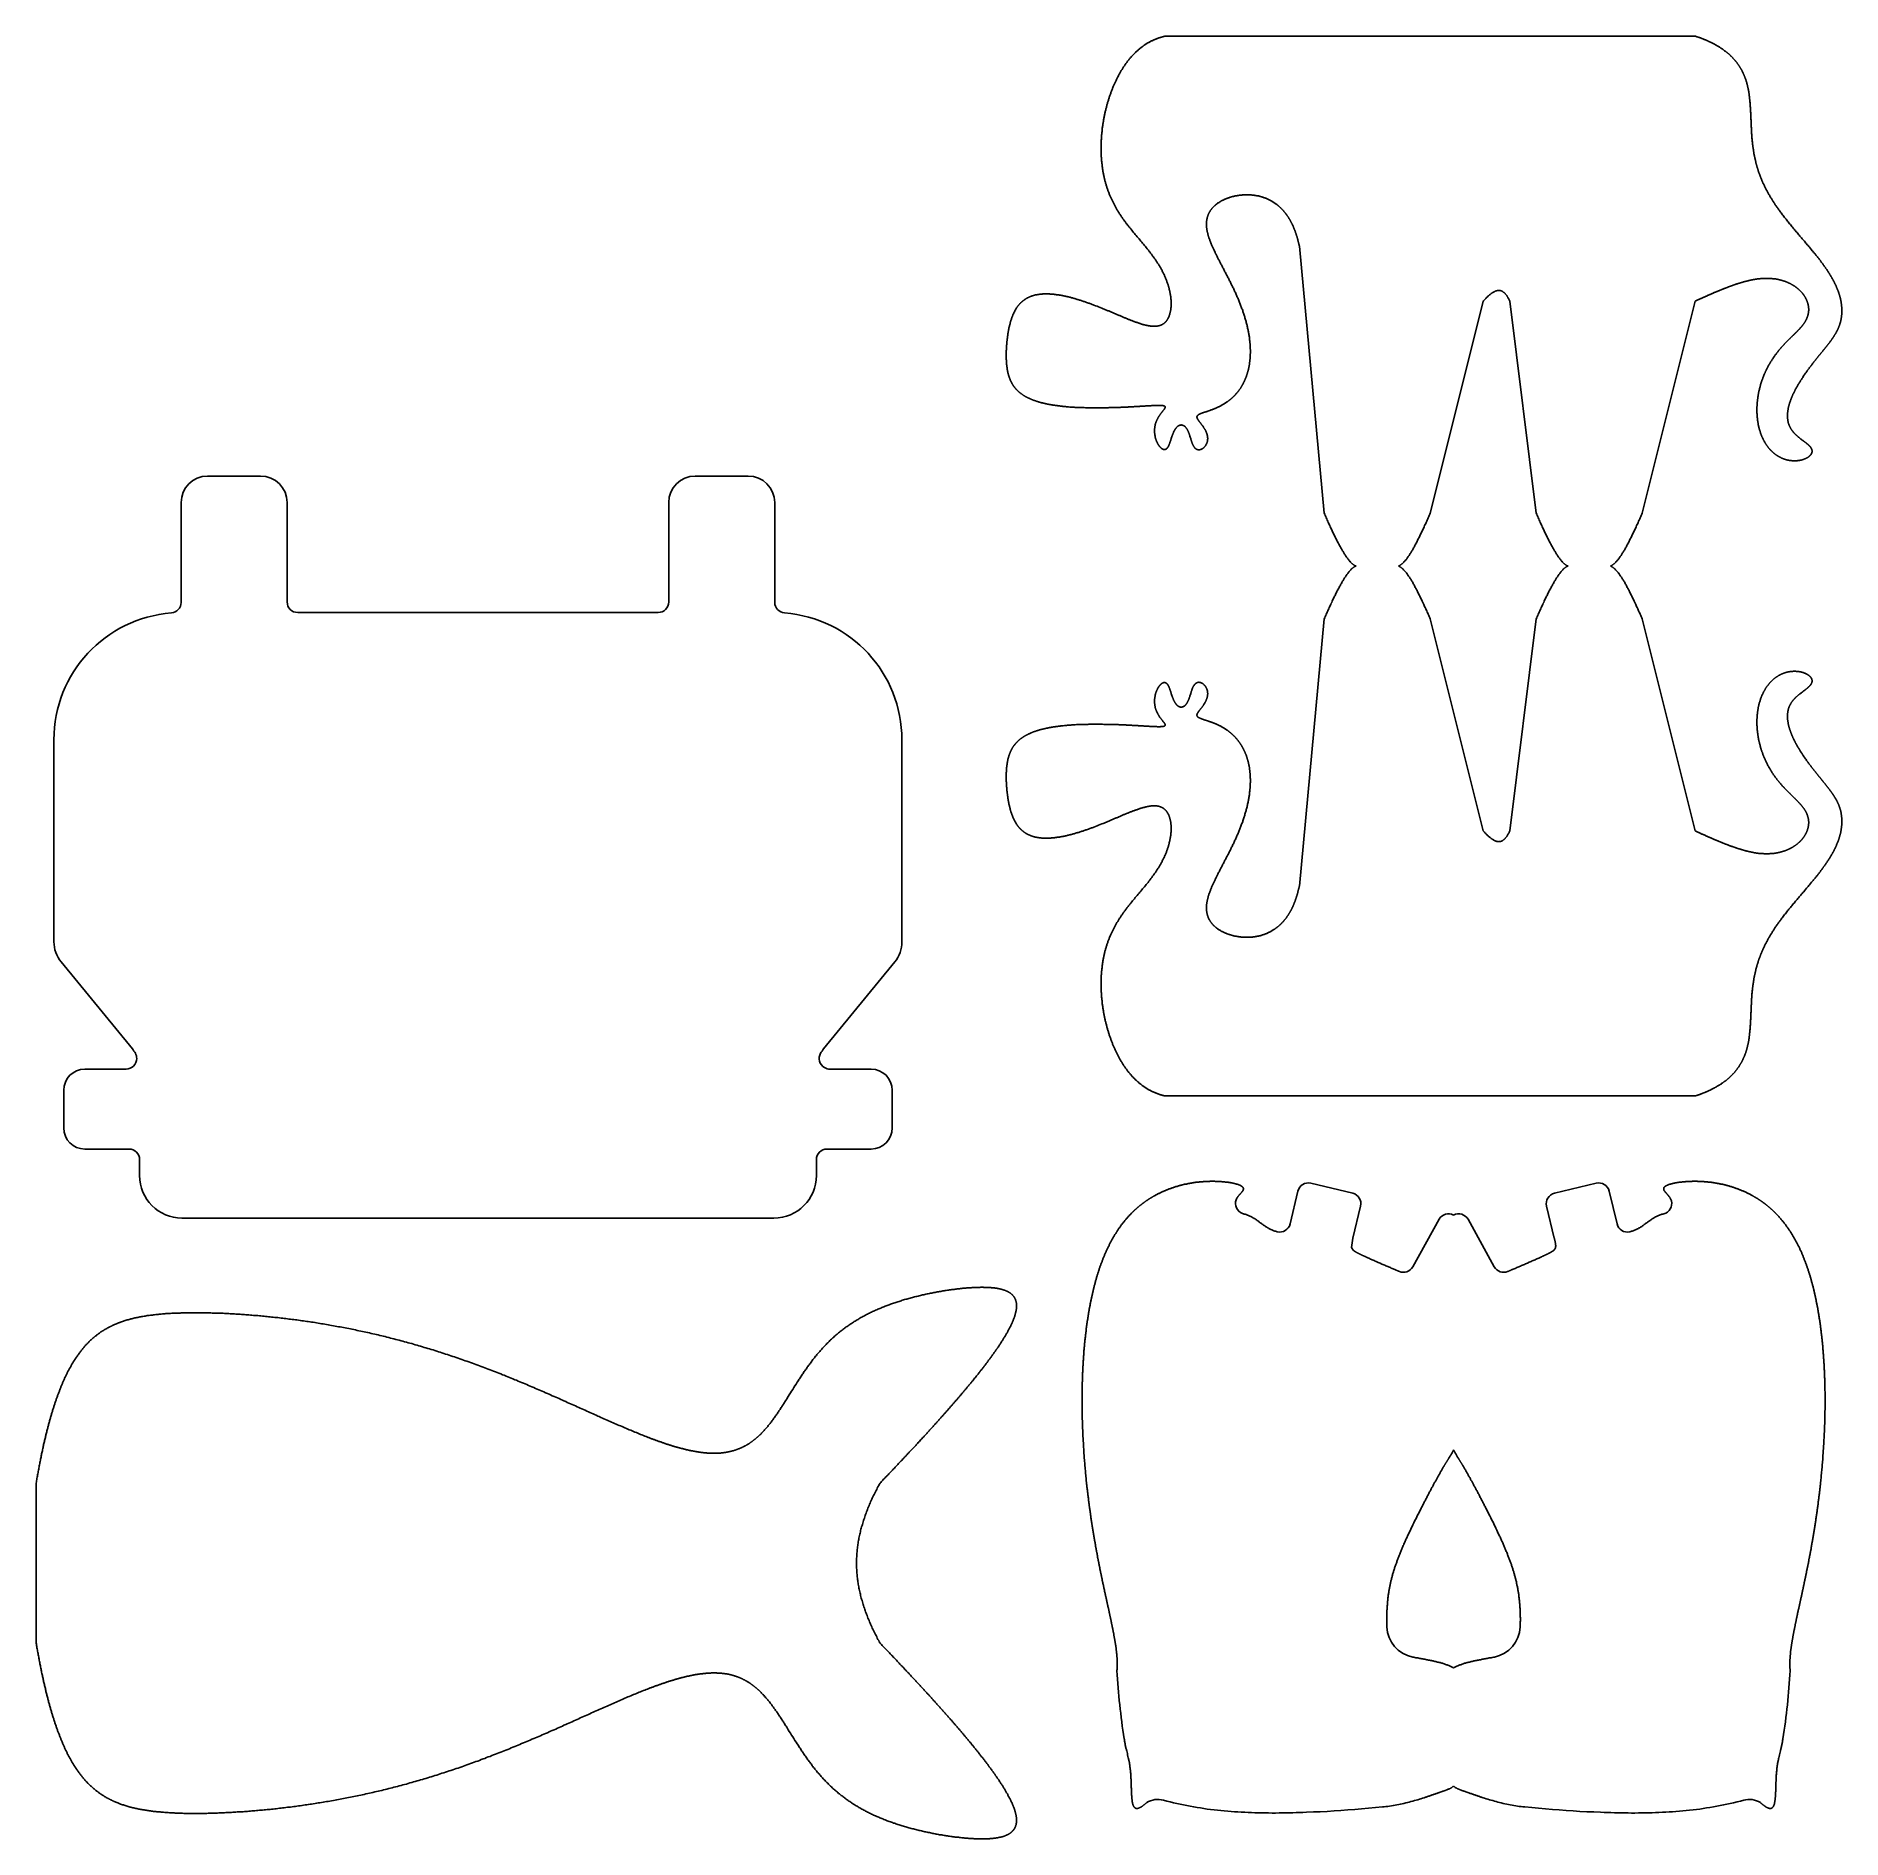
# Model space of a CAD drawing. Header units: millimetres. Extents: x 140 to 310, y 65 to 235.
import ezdxf

# ---------------------------------------------------------------- set-up
doc = ezdxf.new("R2010")
doc.units = ezdxf.units.MM
doc.header["$MEASUREMENT"] = 0
doc.layers.get('0').update_dxf_attribs({"lineweight": 0})

msp = doc.modelspace()

# ---------------------------------------------------------------- linework, layer by layer
at = {"color": 18, "lineweight": 25, "true_color": 0x000000}
for p, q in [((296.4, 235.22), (246.4, 235.22)), ((259.05, 215.41), (261.4, 190.22)), ((271.4, 190.22), (276.39, 210.19)), ((278.9, 210.22), (281.4, 190.22)), ((291.4, 190.22), (296.4, 210.22)), ((261.4, 180.22), (259.05, 155.02)), ((276.39, 160.24), (271.4, 180.22)), ((281.4, 180.22), (278.9, 160.22)), ((296.4, 160.22), (291.4, 180.22)), ((246.4, 135.22), (296.4, 135.22)), ((258.92, 126.25), (258.17, 123.14)), ((264.08, 126.04), (260.13, 126.99)), ((287.06, 126.99), (283.11, 126.04)), ((289.02, 123.14), (288.27, 126.25)), ((264.09, 121.81), (264.82, 124.83)), ((282.37, 124.83), (283.1, 121.81)), ((272.23, 123.58), (269.75, 119.1)), ((273.6, 123.97), (273.59, 123.97)), ((273.6, 123.97), (273.6, 123.97)), ((277.44, 119.1), (274.96, 123.58)), ((263.97, 120.91), (264.09, 121.81)), ((264.14, 120.66), (263.97, 120.91)), ((238.8, 111.9), (238.76, 111.95)), ((139.87, 98.69), (139.87, 91.14)), ((139.87, 91.14), (139.87, 83.6)), ((256.48, 67.53), (256.48, 67.56)), ((284.07, 67.81), (284.07, 67.82))]:
    msp.add_line(p, q, dxfattribs=at)
for points in [[(246.4, 235.22), (246.34, 235.2), (246.28, 235.19), (246.23, 235.17), (246.17, 235.16), (246.12, 235.14), (246.06, 235.13), (246.01, 235.11), (245.95, 235.1), (245.9, 235.08), (245.84, 235.06), (245.79, 235.04), (245.73, 235.02), (245.68, 235), (245.63, 234.98), (245.57, 234.96), (245.52, 234.94), (245.47, 234.92), (245.41, 234.9), (245.36, 234.88), (245.31, 234.85), (245.26, 234.83), (245.21, 234.81), (245.16, 234.78), (245.1, 234.76), (245.05, 234.73), (245, 234.71), (244.95, 234.68), (244.9, 234.65), (244.85, 234.62), (244.8, 234.6), (244.75, 234.57), (244.7, 234.54), (244.65, 234.51), (244.61, 234.48), (244.56, 234.45), (244.51, 234.41), (244.46, 234.38), (244.41, 234.35), (244.36, 234.32), (244.32, 234.28), (244.27, 234.25), (244.22, 234.22), (244.18, 234.18), (244.13, 234.14), (244.08, 234.11), (244.04, 234.07), (243.99, 234.03), (243.95, 234), (243.9, 233.96), (243.86, 233.92), (243.81, 233.88), (243.77, 233.84), (243.72, 233.8), (243.68, 233.76), (243.63, 233.72), (243.59, 233.68), (243.55, 233.64), (243.5, 233.59), (243.46, 233.55), (243.42, 233.51), (243.38, 233.46), (243.33, 233.42), (243.29, 233.37), (243.25, 233.33), (243.21, 233.28), (243.17, 233.23), (243.13, 233.19), (243.09, 233.14), (243.04, 233.09), (243, 233.04), (242.96, 232.99), (242.92, 232.94), (242.88, 232.89), (242.85, 232.84), (242.81, 232.79), (242.77, 232.74), (242.73, 232.69), (242.69, 232.63), (242.65, 232.58), (242.62, 232.53), (242.58, 232.47), (242.54, 232.42), (242.5, 232.36), (242.47, 232.31), (242.43, 232.25), (242.39, 232.2), (242.36, 232.14), (242.32, 232.08), (242.29, 232.03), (242.25, 231.97), (242.22, 231.91), (242.18, 231.85), (242.15, 231.79), (242.11, 231.73), (242.08, 231.67), (242.05, 231.61), (242.01, 231.55), (241.98, 231.49), (241.95, 231.42), (241.91, 231.36), (241.88, 231.3), (241.85, 231.24), (241.82, 231.17), (241.79, 231.11), (241.76, 231.04), (241.73, 230.98), (241.7, 230.91), (241.66, 230.85), (241.63, 230.78), (241.61, 230.72), (241.58, 230.65), (241.55, 230.58), (241.52, 230.51), (241.49, 230.45), (241.46, 230.38), (241.43, 230.31), (241.41, 230.24), (241.38, 230.17), (241.35, 230.1), (241.32, 230.03), (241.3, 229.96), (241.27, 229.89), (241.25, 229.82), (241.22, 229.75), (241.2, 229.68), (241.17, 229.6), (241.15, 229.53), (241.12, 229.46), (241.1, 229.39), (241.08, 229.31), (241.05, 229.24), (241.03, 229.17), (241.01, 229.09), (240.98, 229.02), (240.96, 228.94), (240.94, 228.87), (240.92, 228.79), (240.9, 228.72), (240.88, 228.64), (240.86, 228.57), (240.84, 228.49), (240.82, 228.41), (240.8, 228.34), (240.78, 228.26), (240.76, 228.18), (240.74, 228.11), (240.73, 228.03), (240.71, 227.95), (240.69, 227.87), (240.68, 227.8), (240.66, 227.72), (240.64, 227.64), (240.63, 227.56), (240.61, 227.48), (240.6, 227.41), (240.58, 227.33), (240.57, 227.25), (240.56, 227.17), (240.54, 227.09), (240.53, 227.01), (240.52, 226.93), (240.51, 226.85), (240.5, 226.77), (240.48, 226.69), (240.47, 226.61), (240.46, 226.53), (240.45, 226.45), (240.44, 226.37), (240.43, 226.29), (240.43, 226.21), (240.42, 226.13), (240.41, 226.05), (240.4, 225.97), (240.39, 225.89), (240.39, 225.81), (240.38, 225.73), (240.38, 225.65), (240.37, 225.57), (240.37, 225.49), (240.36, 225.41), (240.36, 225.33), (240.35, 225.25), (240.35, 225.17), (240.35, 225.09), (240.35, 225.02), (240.34, 224.94), (240.34, 224.86), (240.34, 224.78), (240.34, 224.7), (240.34, 224.62), (240.34, 224.54), (240.34, 224.46), (240.34, 224.38), (240.35, 224.3), (240.35, 224.22), (240.35, 224.14), (240.35, 224.06), (240.36, 223.98), (240.36, 223.91), (240.36, 223.83), (240.37, 223.75), (240.38, 223.67), (240.38, 223.59), (240.39, 223.52), (240.39, 223.44), (240.4, 223.36), (240.41, 223.28), (240.42, 223.21), (240.43, 223.13), (240.44, 223.05), (240.44, 222.98), (240.45, 222.9), (240.47, 222.82), (240.48, 222.75), (240.49, 222.67), (240.5, 222.6), (240.51, 222.52), (240.52, 222.45), (240.54, 222.37), (240.55, 222.3), (240.57, 222.22), (240.58, 222.15), (240.6, 222.07), (240.61, 222), (240.63, 221.93), (240.64, 221.85), (240.66, 221.78), (240.68, 221.71), (240.7, 221.64), (240.71, 221.57), (240.73, 221.49), (240.75, 221.42), (240.77, 221.35), (240.79, 221.28), (240.81, 221.21), (240.83, 221.14), (240.86, 221.07), (240.88, 221), (240.9, 220.93), (240.92, 220.86), (240.95, 220.79), (240.97, 220.72), (240.99, 220.65), (241.02, 220.59), (241.04, 220.52), (241.07, 220.45), (241.1, 220.38), (241.12, 220.32), (241.15, 220.25), (241.18, 220.18), (241.2, 220.12), (241.23, 220.05), (241.26, 219.99), (241.29, 219.92), (241.32, 219.86), (241.35, 219.79), (241.38, 219.73), (241.41, 219.66), (241.44, 219.6), (241.47, 219.54), (241.5, 219.48), (241.53, 219.41), (241.57, 219.35), (241.6, 219.29), (241.63, 219.23), (241.66, 219.16), (241.7, 219.1), (241.73, 219.04), (241.77, 218.98), (241.8, 218.92), (241.84, 218.86), (241.87, 218.8), (241.91, 218.74), (241.94, 218.68), (241.98, 218.62), (242.02, 218.57), (242.05, 218.51), (242.09, 218.45), (242.13, 218.39), (242.17, 218.33), (242.2, 218.28), (242.24, 218.22), (242.28, 218.16), (242.32, 218.11), (242.36, 218.05), (242.4, 217.99), (242.44, 217.94), (242.48, 217.88), (242.52, 217.83), (242.56, 217.77), (242.6, 217.72), (242.64, 217.66), (242.68, 217.61), (242.72, 217.55), (242.76, 217.5), (242.81, 217.44), (242.85, 217.39), (242.89, 217.34), (242.93, 217.28), (242.97, 217.23), (243.01, 217.18), (243.06, 217.12), (243.14, 217.02), (243.23, 216.91), (243.31, 216.81), (243.4, 216.7), (243.49, 216.6), (243.57, 216.49), (243.66, 216.39), (243.75, 216.29), (243.83, 216.18), (243.92, 216.08), (244.01, 215.98), (244.09, 215.88), (244.18, 215.77), (244.26, 215.67), (244.35, 215.57), (244.43, 215.47), (244.52, 215.37), (244.6, 215.26), (244.68, 215.16), (244.77, 215.06), (244.81, 215.01), (244.85, 214.95), (244.89, 214.9), (244.93, 214.85), (244.97, 214.8), (245.01, 214.75), (245.05, 214.7), (245.09, 214.64), (245.13, 214.59), (245.17, 214.54), (245.2, 214.49), (245.24, 214.43), (245.28, 214.38), (245.32, 214.33), (245.36, 214.28), (245.39, 214.22), (245.43, 214.17), (245.47, 214.12), (245.5, 214.07), (245.54, 214.01), (245.57, 213.96), (245.61, 213.91), (245.64, 213.85), (245.68, 213.8), (245.71, 213.75), (245.75, 213.69), (245.78, 213.64), (245.81, 213.58), (245.85, 213.53), (245.88, 213.48), (245.91, 213.42), (245.94, 213.37), (245.97, 213.31), (246, 213.26), (246.03, 213.2), (246.06, 213.15), (246.09, 213.09), (246.12, 213.04), (246.15, 212.98), (246.18, 212.93), (246.21, 212.87), (246.23, 212.82), (246.26, 212.76), (246.29, 212.71), (246.31, 212.65), (246.34, 212.6), (246.36, 212.54), (246.39, 212.48), (246.41, 212.43), (246.43, 212.37), (246.46, 212.32), (246.48, 212.26), (246.5, 212.2), (246.52, 212.15), (246.54, 212.09), (246.56, 212.04), (246.58, 211.98), (246.6, 211.92), (246.62, 211.87), (246.64, 211.81), (246.66, 211.76), (246.68, 211.7), (246.69, 211.64), (246.71, 211.59), (246.73, 211.53), (246.74, 211.48), (246.76, 211.42), (246.77, 211.36), (246.78, 211.31), (246.8, 211.25), (246.81, 211.2), (246.82, 211.14), (246.83, 211.09), (246.84, 211.03), (246.85, 210.98), (246.86, 210.92), (246.87, 210.87), (246.88, 210.81), (246.89, 210.76), (246.9, 210.71), (246.91, 210.65), (246.91, 210.6), (246.92, 210.54), (246.92, 210.49), (246.93, 210.44), (246.93, 210.39), (246.94, 210.33), (246.94, 210.28), (246.94, 210.23), (246.95, 210.18), (246.95, 210.13), (246.95, 210.08), (246.95, 210.03), (246.95, 209.98), (246.95, 209.93), (246.95, 209.88), (246.95, 209.83), (246.95, 209.78), (246.94, 209.73), (246.94, 209.68), (246.94, 209.64), (246.93, 209.59), (246.93, 209.54), (246.92, 209.5), (246.92, 209.45), (246.91, 209.41), (246.91, 209.36), (246.9, 209.32), (246.89, 209.27), (246.88, 209.23), (246.87, 209.19), (246.86, 209.14), (246.85, 209.1), (246.84, 209.06), (246.83, 209.02), (246.82, 208.98), (246.82, 208.96), (246.81, 208.94), (246.8, 208.92), (246.8, 208.9), (246.79, 208.88), (246.78, 208.87), (246.78, 208.85), (246.77, 208.83), (246.76, 208.81), (246.76, 208.79), (246.75, 208.77), (246.74, 208.75), (246.73, 208.74), (246.73, 208.72), (246.72, 208.7), (246.71, 208.68), (246.7, 208.67), (246.69, 208.65), (246.69, 208.63), (246.68, 208.62), (246.67, 208.6), (246.66, 208.58), (246.65, 208.57), (246.64, 208.55), (246.63, 208.53), (246.62, 208.52), (246.62, 208.5), (246.61, 208.49), (246.6, 208.47), (246.59, 208.46), (246.58, 208.44), (246.57, 208.43), (246.56, 208.41), (246.55, 208.4), (246.54, 208.38), (246.53, 208.37), (246.51, 208.35), (246.5, 208.34), (246.49, 208.33), (246.48, 208.31), (246.47, 208.3), (246.46, 208.29), (246.45, 208.28), (246.44, 208.26), (246.43, 208.25), (246.41, 208.24), (246.4, 208.23), (246.39, 208.21), (246.38, 208.2), (246.37, 208.19), (246.35, 208.18), (246.34, 208.17), (246.33, 208.16), (246.32, 208.15), (246.3, 208.14), (246.29, 208.12), (246.28, 208.11), (246.26, 208.1), (246.25, 208.09), (246.24, 208.08), (246.22, 208.08), (246.21, 208.07), (246.19, 208.06), (246.18, 208.05), (246.17, 208.04), (246.15, 208.03), (246.14, 208.02), (246.12, 208.01), (246.11, 208.01), (246.09, 208), (246.08, 207.99), (246.06, 207.98), (246.05, 207.98), (246.03, 207.97), (246.02, 207.96), (246, 207.95), (245.99, 207.95), (245.97, 207.94), (245.96, 207.94), (245.94, 207.93), (245.92, 207.92), (245.91, 207.92), (245.89, 207.91), (245.87, 207.91), (245.86, 207.9), (245.84, 207.9), (245.82, 207.89), (245.81, 207.89), (245.79, 207.88), (245.77, 207.88), (245.76, 207.88), (245.74, 207.87), (245.72, 207.87), (245.7, 207.87), (245.68, 207.86), (245.67, 207.86), (245.65, 207.86), (245.63, 207.85), (245.61, 207.85), (245.59, 207.85), (245.57, 207.85), (245.56, 207.84), (245.54, 207.84), (245.52, 207.84), (245.5, 207.84), (245.48, 207.84), (245.46, 207.84), (245.44, 207.84), (245.42, 207.84), (245.4, 207.84), (245.38, 207.84), (245.36, 207.84), (245.34, 207.84), (245.32, 207.84), (245.3, 207.84), (245.28, 207.84), (245.26, 207.84), (245.24, 207.84), (245.22, 207.84), (245.2, 207.84), (245.18, 207.84), (245.15, 207.84), (245.13, 207.85), (245.11, 207.85), (245.09, 207.85), (245.07, 207.85), (245.05, 207.85), (245.02, 207.86), (245, 207.86), (244.98, 207.86), (244.96, 207.87), (244.93, 207.87), (244.91, 207.87), (244.89, 207.88), (244.87, 207.88), (244.84, 207.88), (244.82, 207.89), (244.8, 207.89), (244.77, 207.9), (244.75, 207.9), (244.73, 207.9), (244.7, 207.91), (244.66, 207.92), (244.61, 207.93), (244.56, 207.94), (244.51, 207.95), (244.46, 207.97), (244.41, 207.98), (244.36, 207.99), (244.31, 208.01), (244.26, 208.02), (244.2, 208.04), (244.15, 208.05), (244.1, 208.07), (244.04, 208.09), (243.99, 208.1), (243.94, 208.12), (243.88, 208.14), (243.83, 208.16), (243.77, 208.18), (243.71, 208.2), (243.66, 208.22), (243.6, 208.24), (243.54, 208.26), (243.48, 208.28), (243.43, 208.3), (243.37, 208.33), (243.31, 208.35), (243.25, 208.37), (243.19, 208.39), (243.13, 208.42), (243.07, 208.44), (243, 208.47), (242.94, 208.49), (242.88, 208.52), (242.82, 208.54), (242.75, 208.57), (242.69, 208.6), (242.63, 208.62), (242.56, 208.65), (242.5, 208.68), (242.43, 208.7), (242.37, 208.73), (242.3, 208.76), (242.23, 208.79), (242.17, 208.81), (242.1, 208.84), (242.03, 208.87), (241.97, 208.9), (241.9, 208.93), (241.83, 208.96), (241.76, 208.99), (241.69, 209.01), (241.62, 209.04), (241.55, 209.07), (241.48, 209.1), (241.41, 209.13), (241.34, 209.16), (241.27, 209.19), (241.2, 209.22), (241.13, 209.25), (241.06, 209.28), (240.99, 209.31), (240.91, 209.34), (240.84, 209.37), (240.77, 209.4), (240.7, 209.43), (240.62, 209.46), (240.55, 209.49), (240.4, 209.55), (240.26, 209.61), (240.11, 209.67), (239.96, 209.73), (239.81, 209.78), (239.66, 209.84), (239.59, 209.87), (239.51, 209.9), (239.44, 209.93), (239.36, 209.95), (239.29, 209.98), (239.21, 210.01), (239.14, 210.03), (239.06, 210.06), (238.98, 210.09), (238.91, 210.11), (238.83, 210.14), (238.76, 210.17), (238.68, 210.19), (238.61, 210.22), (238.53, 210.24), (238.46, 210.27), (238.38, 210.29), (238.31, 210.31), (238.23, 210.34), (238.16, 210.36), (238.08, 210.38), (238.01, 210.4), (237.93, 210.43), (237.86, 210.45), (237.79, 210.47), (237.71, 210.49), (237.64, 210.51), (237.56, 210.53), (237.49, 210.55), (237.42, 210.57), (237.35, 210.59), (237.27, 210.61), (237.2, 210.62), (237.13, 210.64), (237.05, 210.66), (236.98, 210.67), (236.91, 210.69), (236.84, 210.7), (236.77, 210.72), (236.7, 210.73), (236.63, 210.75), (236.56, 210.76), (236.49, 210.77), (236.42, 210.78), (236.35, 210.79), (236.28, 210.8), (236.21, 210.82), (236.14, 210.82), (236.07, 210.83), (236.01, 210.84), (235.94, 210.85), (235.87, 210.86), (235.81, 210.86), (235.74, 210.87), (235.67, 210.88), (235.61, 210.88), (235.54, 210.88), (235.48, 210.89), (235.41, 210.89), (235.38, 210.89), (235.35, 210.89), (235.32, 210.89), (235.29, 210.89), (235.26, 210.9), (235.23, 210.9), (235.19, 210.9), (235.16, 210.9), (235.13, 210.9), (235.1, 210.9), (235.07, 210.9), (235.04, 210.89), (235.01, 210.89), (234.98, 210.89), (234.95, 210.89), (234.92, 210.89), (234.89, 210.89), (234.86, 210.89), (234.83, 210.89), (234.8, 210.88), (234.77, 210.88), (234.74, 210.88), (234.71, 210.88), (234.68, 210.87), (234.65, 210.87), (234.63, 210.87), (234.6, 210.87), (234.57, 210.86), (234.54, 210.86), (234.51, 210.85), (234.48, 210.85), (234.46, 210.85), (234.43, 210.84), (234.4, 210.84), (234.37, 210.83), (234.34, 210.83), (234.32, 210.82), (234.29, 210.82), (234.26, 210.81), (234.24, 210.81), (234.21, 210.8), (234.18, 210.8), (234.16, 210.79), (234.13, 210.79), (234.1, 210.78), (234.08, 210.77), (234.05, 210.77), (234.03, 210.76), (234, 210.75), (233.97, 210.74), (233.95, 210.74), (233.92, 210.73), (233.9, 210.72), (233.87, 210.71), (233.85, 210.71), (233.82, 210.7), (233.8, 210.69), (233.77, 210.68), (233.75, 210.67), (233.73, 210.66), (233.7, 210.65), (233.68, 210.64), (233.65, 210.64), (233.63, 210.63), (233.61, 210.62), (233.58, 210.61), (233.56, 210.6), (233.54, 210.58), (233.52, 210.57), (233.49, 210.56), (233.47, 210.55), (233.45, 210.54), (233.43, 210.53), (233.4, 210.52), (233.38, 210.51), (233.36, 210.5), (233.34, 210.48), (233.32, 210.47), (233.3, 210.46), (233.27, 210.45), (233.25, 210.43), (233.23, 210.42), (233.21, 210.41), (233.19, 210.39), (233.17, 210.38), (233.15, 210.37), (233.13, 210.35), (233.11, 210.34), (233.09, 210.33), (233.07, 210.31), (233.05, 210.3), (233.03, 210.28), (233.01, 210.27), (232.99, 210.25), (232.97, 210.24), (232.96, 210.22), (232.94, 210.21), (232.92, 210.19), (232.9, 210.18), (232.88, 210.16), (232.86, 210.14), (232.85, 210.13), (232.83, 210.11), (232.81, 210.1), (232.79, 210.08), (232.78, 210.06), (232.76, 210.04), (232.74, 210.03), (232.72, 210.01), (232.71, 209.99), (232.69, 209.97), (232.67, 209.96), (232.66, 209.94), (232.64, 209.92), (232.62, 209.9), (232.61, 209.88), (232.59, 209.86), (232.58, 209.85), (232.56, 209.83), (232.55, 209.81), (232.53, 209.79), (232.52, 209.77), (232.5, 209.75), (232.49, 209.73), (232.47, 209.71), (232.46, 209.69), (232.44, 209.67), (232.43, 209.65), (232.41, 209.63), (232.4, 209.61), (232.37, 209.57), (232.34, 209.52), (232.32, 209.48), (232.29, 209.44), (232.26, 209.39), (232.24, 209.35), (232.21, 209.3), (232.19, 209.26), (232.16, 209.21), (232.14, 209.17), (232.12, 209.12), (232.1, 209.07), (232.07, 209.02), (232.05, 208.97), (232.03, 208.92), (232.01, 208.87), (231.99, 208.82), (231.97, 208.77), (231.95, 208.72), (231.93, 208.67), (231.91, 208.62), (231.89, 208.57), (231.88, 208.51), (231.86, 208.46), (231.84, 208.41), (231.82, 208.35), (231.81, 208.3), (231.79, 208.24), (231.78, 208.19), (231.76, 208.13), (231.75, 208.08), (231.73, 208.02), (231.72, 207.97), (231.7, 207.91), (231.69, 207.85), (231.68, 207.8), (231.67, 207.74), (231.65, 207.68), (231.64, 207.62), (231.63, 207.56), (231.62, 207.5), (231.61, 207.45), (231.6, 207.39), (231.59, 207.33), (231.58, 207.27), (231.57, 207.21), (231.56, 207.15), (231.55, 207.09), (231.54, 207.03), (231.53, 206.97), (231.52, 206.91), (231.51, 206.84), (231.5, 206.78), (231.5, 206.72), (231.49, 206.66), (231.48, 206.6), (231.48, 206.54), (231.47, 206.48), (231.46, 206.42), (231.46, 206.35), (231.45, 206.29), (231.45, 206.23), (231.44, 206.17), (231.44, 206.11), (231.43, 206.05), (231.43, 205.98), (231.42, 205.92), (231.42, 205.86), (231.42, 205.8), (231.41, 205.74), (231.41, 205.68), (231.41, 205.61), (231.4, 205.55), (231.4, 205.49), (231.4, 205.43), (231.4, 205.37), (231.4, 205.31), (231.4, 205.24), (231.4, 205.18), (231.4, 205.12), (231.4, 205.06), (231.4, 205), (231.4, 204.94), (231.4, 204.88), (231.4, 204.82), (231.4, 204.76), (231.4, 204.7), (231.41, 204.64), (231.41, 204.58), (231.41, 204.52), (231.42, 204.46), (231.42, 204.4), (231.42, 204.34), (231.43, 204.29), (231.43, 204.23), (231.44, 204.17), (231.45, 204.11), (231.45, 204.05), (231.46, 204), (231.47, 203.94), (231.48, 203.88), (231.48, 203.83), (231.49, 203.77), (231.5, 203.71), (231.51, 203.66), (231.52, 203.6), (231.54, 203.55), (231.55, 203.49), (231.56, 203.44), (231.57, 203.38), (231.59, 203.33), (231.6, 203.28), (231.62, 203.22), (231.63, 203.17), (231.65, 203.12), (231.66, 203.07), (231.68, 203.02), (231.69, 202.99), (231.7, 202.97), (231.71, 202.94), (231.72, 202.91), (231.73, 202.89), (231.74, 202.86), (231.75, 202.84), (231.76, 202.81), (231.77, 202.79), (231.78, 202.76), (231.79, 202.74), (231.8, 202.72), (231.81, 202.69), (231.82, 202.67), (231.84, 202.64), (231.85, 202.62), (231.86, 202.59), (231.87, 202.57), (231.88, 202.55), (231.9, 202.52), (231.91, 202.5), (231.92, 202.48), (231.93, 202.45), (231.95, 202.43), (231.96, 202.41), (231.97, 202.38), (231.99, 202.36), (232, 202.34), (232.02, 202.31), (232.03, 202.29), (232.05, 202.27), (232.06, 202.25), (232.08, 202.22), (232.09, 202.2), (232.11, 202.18), (232.12, 202.16), (232.14, 202.14), (232.16, 202.11), (232.17, 202.09), (232.19, 202.07), (232.21, 202.05), (232.22, 202.03), (232.24, 202.01), (232.26, 201.99), (232.28, 201.96), (232.29, 201.94), (232.31, 201.92), (232.33, 201.9), (232.35, 201.88), (232.37, 201.86), (232.39, 201.84), (232.41, 201.82), (232.43, 201.8), (232.45, 201.78), (232.47, 201.76), (232.49, 201.74), (232.51, 201.72), (232.53, 201.7), (232.55, 201.68), (232.57, 201.66), (232.59, 201.64), (232.62, 201.63), (232.64, 201.61), (232.66, 201.59), (232.68, 201.57), (232.71, 201.55), (232.73, 201.53), (232.75, 201.51), (232.78, 201.5), (232.8, 201.48), (232.82, 201.46), (232.85, 201.44), (232.87, 201.43), (232.9, 201.41), (232.92, 201.39), (232.95, 201.37), (232.97, 201.36), (233, 201.34), (233.03, 201.32), (233.05, 201.31), (233.08, 201.29), (233.11, 201.27), (233.13, 201.26), (233.16, 201.24), (233.19, 201.22), (233.22, 201.21), (233.25, 201.19), (233.27, 201.18), (233.3, 201.16), (233.33, 201.15), (233.36, 201.13), (233.39, 201.11), (233.42, 201.1), (233.45, 201.08), (233.48, 201.07), (233.51, 201.06), (233.54, 201.04), (233.58, 201.03), (233.61, 201.01), (233.64, 201), (233.67, 200.98), (233.7, 200.97), (233.74, 200.96), (233.77, 200.94), (233.8, 200.93), (233.83, 200.91), (233.87, 200.9), (233.9, 200.89), (233.94, 200.88), (233.97, 200.86), (234.01, 200.85), (234.04, 200.84), (234.08, 200.82), (234.11, 200.81), (234.15, 200.8), (234.18, 200.79), (234.22, 200.78), (234.26, 200.76), (234.29, 200.75), (234.33, 200.74), (234.37, 200.73), (234.4, 200.72), (234.44, 200.71), (234.48, 200.69), (234.52, 200.68), (234.56, 200.67), (234.6, 200.66), (234.63, 200.65), (234.67, 200.64), (234.71, 200.63), (234.75, 200.62), (234.79, 200.61), (234.83, 200.6), (234.87, 200.59), (234.92, 200.58), (234.96, 200.57), (235, 200.56), (235.04, 200.55), (235.08, 200.54), (235.12, 200.53), (235.17, 200.52), (235.21, 200.51), (235.25, 200.5), (235.29, 200.5), (235.34, 200.49), (235.38, 200.48), (235.42, 200.47), (235.47, 200.46), (235.51, 200.45), (235.56, 200.45), (235.6, 200.44), (235.65, 200.43), (235.69, 200.42), (235.74, 200.42), (235.78, 200.41), (235.83, 200.4), (235.87, 200.39), (235.92, 200.39), (235.97, 200.38), (236.01, 200.37), (236.06, 200.37), (236.11, 200.36), (236.15, 200.35), (236.2, 200.35), (236.25, 200.34), (236.29, 200.33), (236.34, 200.33), (236.39, 200.32), (236.44, 200.32), (236.49, 200.31), (236.54, 200.3), (236.58, 200.3), (236.63, 200.29), (236.68, 200.29), (236.73, 200.28), (236.78, 200.28), (236.88, 200.27), (236.98, 200.26), (237.08, 200.25), (237.18, 200.24), (237.28, 200.23), (237.39, 200.22), (237.49, 200.22), (237.59, 200.21), (237.7, 200.2), (237.8, 200.2), (237.91, 200.19), (238.01, 200.18), (238.12, 200.18), (238.22, 200.17), (238.33, 200.17), (238.44, 200.17), (238.54, 200.16), (238.65, 200.16), (238.76, 200.16), (238.86, 200.15), (238.97, 200.15), (239.08, 200.15), (239.19, 200.15), (239.3, 200.14), (239.4, 200.14), (239.51, 200.14), (239.62, 200.14), (239.73, 200.14), (239.84, 200.14), (239.94, 200.14), (240.05, 200.14), (240.16, 200.14), (240.27, 200.14), (240.38, 200.14), (240.48, 200.14), (240.59, 200.15), (240.7, 200.15), (240.8, 200.15), (240.91, 200.15), (241.02, 200.15), (241.12, 200.16), (241.23, 200.16), (241.33, 200.16), (241.44, 200.17), (241.54, 200.17), (241.64, 200.17), (241.75, 200.18), (241.85, 200.18), (241.95, 200.18), (242.05, 200.19), (242.15, 200.19), (242.25, 200.2), (242.35, 200.2), (242.45, 200.2), (242.54, 200.21), (242.59, 200.21), (242.64, 200.21), (242.69, 200.22), (242.74, 200.22), (242.78, 200.22), (242.83, 200.22), (242.88, 200.22), (242.93, 200.23), (242.97, 200.23), (243.02, 200.23), (243.07, 200.23), (243.11, 200.24), (243.16, 200.24), (243.2, 200.24), (243.25, 200.24), (243.29, 200.25), (243.34, 200.25), (243.38, 200.25), (243.43, 200.25), (243.47, 200.26), (243.52, 200.26), (243.56, 200.26), (243.6, 200.26), (243.65, 200.27), (243.69, 200.27), (243.73, 200.27), (243.77, 200.27), (243.82, 200.27), (243.86, 200.28), (243.9, 200.28), (243.94, 200.28), (243.98, 200.28), (244.02, 200.29), (244.06, 200.29), (244.1, 200.29), (244.14, 200.29), (244.18, 200.3), (244.22, 200.3), (244.26, 200.3), (244.3, 200.3), (244.34, 200.3), (244.38, 200.31), (244.41, 200.31), (244.45, 200.31), (244.49, 200.31), (244.52, 200.32), (244.56, 200.32), (244.6, 200.32), (244.63, 200.32), (244.67, 200.32), (244.7, 200.33), (244.74, 200.33), (244.77, 200.33), (244.81, 200.33), (244.84, 200.33), (244.87, 200.33), (244.91, 200.34), (244.94, 200.34), (244.97, 200.34), (245, 200.34), (245.04, 200.34), (245.07, 200.34), (245.1, 200.35), (245.13, 200.35), (245.16, 200.35), (245.19, 200.35), (245.22, 200.35), (245.25, 200.35), (245.28, 200.35), (245.31, 200.36), (245.33, 200.36), (245.36, 200.36), (245.39, 200.36), (245.42, 200.36), (245.44, 200.36), (245.47, 200.36), (245.49, 200.36), (245.52, 200.36), (245.55, 200.36), (245.57, 200.36), (245.6, 200.37), (245.62, 200.37), (245.64, 200.37), (245.67, 200.37), (245.69, 200.37), (245.71, 200.37), (245.73, 200.37), (245.76, 200.37), (245.78, 200.37), (245.8, 200.37), (245.82, 200.37), (245.84, 200.37), (245.86, 200.37), (245.88, 200.37), (245.9, 200.37), (245.92, 200.37), (245.94, 200.37), (245.96, 200.37), (245.97, 200.36), (245.99, 200.36), (246.01, 200.36), (246.02, 200.36), (246.04, 200.36), (246.06, 200.36), (246.07, 200.36), (246.09, 200.36), (246.1, 200.36), (246.12, 200.36), (246.13, 200.35), (246.14, 200.35), (246.16, 200.35), (246.17, 200.35), (246.18, 200.35), (246.19, 200.35), (246.21, 200.34), (246.22, 200.34), (246.23, 200.34), (246.24, 200.34), (246.25, 200.33), (246.26, 200.33), (246.27, 200.33), (246.28, 200.33), (246.29, 200.32), (246.3, 200.32), (246.3, 200.32), (246.31, 200.31), (246.32, 200.31), (246.33, 200.31), (246.33, 200.3), (246.34, 200.3), (246.35, 200.3), (246.35, 200.29), (246.36, 200.29), (246.36, 200.29), (246.37, 200.28), (246.37, 200.28), (246.37, 200.27), (246.38, 200.27), (246.38, 200.26), (246.38, 200.26), (246.39, 200.26), (246.39, 200.25), (246.39, 200.25), (246.39, 200.24), (246.39, 200.24), (246.39, 200.23), (246.4, 200.22), (246.4, 200.22), (246.4, 200.21), (246.4, 200.21), (246.4, 200.2), (246.39, 200.2), (246.39, 200.19), (246.39, 200.18), (246.39, 200.18), (246.39, 200.17), (246.39, 200.16), (246.38, 200.16), (246.38, 200.15), (246.38, 200.14), (246.38, 200.14), (246.37, 200.13), (246.37, 200.12), (246.36, 200.11), (246.36, 200.11), (246.36, 200.1), (246.35, 200.09), (246.35, 200.08), (246.34, 200.07), (246.33, 200.06), (246.33, 200.06), (246.32, 200.05), (246.32, 200.04), (246.31, 200.03), (246.3, 200.02), (246.3, 200.01), (246.29, 200), (246.28, 199.99), (246.28, 199.98), (246.27, 199.97), (246.26, 199.96), (246.25, 199.95), (246.25, 199.94), (246.24, 199.93), (246.23, 199.92), (246.22, 199.91), (246.21, 199.9), (246.2, 199.89), (246.19, 199.88), (246.18, 199.87), (246.17, 199.84), (246.15, 199.82), (246.13, 199.8), (246.11, 199.77), (246.09, 199.75), (246.07, 199.72), (246.05, 199.69), (246.03, 199.67), (246, 199.64), (245.98, 199.61), (245.96, 199.58), (245.94, 199.55), (245.92, 199.52), (245.9, 199.49), (245.87, 199.46), (245.85, 199.43), (245.83, 199.4), (245.81, 199.36), (245.79, 199.33), (245.77, 199.29), (245.75, 199.26), (245.73, 199.22), (245.71, 199.19), (245.69, 199.15), (245.67, 199.11), (245.65, 199.08), (245.63, 199.04), (245.61, 199), (245.59, 198.96), (245.58, 198.92), (245.56, 198.88), (245.54, 198.84), (245.53, 198.8), (245.52, 198.78), (245.51, 198.76), (245.51, 198.74), (245.5, 198.72), (245.49, 198.7), (245.49, 198.67), (245.48, 198.65), (245.48, 198.63), (245.47, 198.61), (245.46, 198.59), (245.46, 198.57), (245.45, 198.54), (245.45, 198.52), (245.44, 198.5), (245.44, 198.48), (245.43, 198.46), (245.43, 198.43), (245.42, 198.41), (245.42, 198.39), (245.42, 198.37), (245.41, 198.35), (245.41, 198.32), (245.41, 198.3), (245.4, 198.28), (245.4, 198.25), (245.4, 198.23), (245.4, 198.21), (245.39, 198.19), (245.39, 198.16), (245.39, 198.14), (245.39, 198.12), (245.39, 198.09), (245.39, 198.07), (245.39, 198.05), (245.38, 198.03), (245.38, 198), (245.38, 197.98), (245.38, 197.96), (245.38, 197.93), (245.39, 197.91), (245.39, 197.89), (245.39, 197.86), (245.39, 197.84), (245.39, 197.82), (245.39, 197.79), (245.39, 197.77), (245.39, 197.75), (245.4, 197.72), (245.4, 197.7), (245.4, 197.68), (245.4, 197.66), (245.41, 197.63), (245.41, 197.61), (245.41, 197.59), (245.42, 197.56), (245.42, 197.54), (245.43, 197.52), (245.43, 197.5), (245.43, 197.47), (245.44, 197.45), (245.44, 197.43), (245.45, 197.41), (245.45, 197.38), (245.46, 197.36), (245.46, 197.34), (245.47, 197.32), (245.48, 197.3), (245.48, 197.27), (245.49, 197.25), (245.49, 197.23), (245.5, 197.21), (245.51, 197.19), (245.51, 197.17), (245.52, 197.15), (245.53, 197.13), (245.54, 197.1), (245.54, 197.08), (245.55, 197.06), (245.56, 197.04), (245.57, 197.02), (245.58, 197), (245.58, 196.98), (245.59, 196.96), (245.6, 196.94), (245.61, 196.92), (245.62, 196.9), (245.63, 196.89), (245.64, 196.87), (245.64, 196.85), (245.65, 196.83), (245.66, 196.81), (245.67, 196.79), (245.68, 196.78), (245.69, 196.76), (245.7, 196.74), (245.71, 196.72), (245.72, 196.71), (245.73, 196.69), (245.74, 196.67), (245.75, 196.66), (245.76, 196.64), (245.77, 196.63), (245.78, 196.61), (245.79, 196.59), (245.8, 196.58), (245.81, 196.56), (245.82, 196.55), (245.83, 196.54), (245.84, 196.52), (245.86, 196.51), (245.87, 196.49), (245.88, 196.48), (245.89, 196.47), (245.9, 196.46), (245.91, 196.44), (245.92, 196.43), (245.93, 196.42), (245.94, 196.41), (245.95, 196.4), (245.96, 196.39), (245.98, 196.37), (245.99, 196.36), (246, 196.35), (246.01, 196.34), (246.02, 196.34), (246.03, 196.33), (246.04, 196.32), (246.05, 196.31), (246.06, 196.3), (246.08, 196.29), (246.09, 196.29), (246.1, 196.28), (246.11, 196.27), (246.12, 196.26), (246.13, 196.26), (246.14, 196.25), (246.15, 196.25), (246.16, 196.24), (246.17, 196.24), (246.18, 196.23), (246.19, 196.23), (246.21, 196.22), (246.22, 196.22), (246.23, 196.22), (246.24, 196.22), (246.25, 196.21), (246.26, 196.21), (246.27, 196.21), (246.28, 196.21), (246.29, 196.21), (246.3, 196.21), (246.31, 196.2), (246.32, 196.2), (246.33, 196.2), (246.34, 196.21), (246.35, 196.21), (246.36, 196.21), (246.37, 196.21), (246.38, 196.21), (246.39, 196.21), (246.4, 196.22), (246.41, 196.22), (246.42, 196.22), (246.43, 196.23), (246.44, 196.23), (246.45, 196.23), (246.45, 196.24), (246.46, 196.24), (246.47, 196.25), (246.48, 196.25), (246.49, 196.26), (246.5, 196.27), (246.51, 196.27), (246.52, 196.28), (246.52, 196.29), (246.53, 196.29), (246.54, 196.3), (246.55, 196.31), (246.56, 196.32), (246.57, 196.33), (246.57, 196.34), (246.58, 196.35), (246.59, 196.36), (246.6, 196.37), (246.61, 196.38), (246.61, 196.39), (246.62, 196.4), (246.63, 196.41), (246.64, 196.42), (246.64, 196.43), (246.65, 196.44), (246.66, 196.46), (246.67, 196.47), (246.67, 196.48), (246.68, 196.49), (246.69, 196.51), (246.69, 196.52), (246.7, 196.53), (246.71, 196.55), (246.72, 196.56), (246.72, 196.58), (246.73, 196.59), (246.74, 196.61), (246.74, 196.62), (246.75, 196.64), (246.76, 196.65), (246.76, 196.67), (246.77, 196.68), (246.78, 196.71), (246.79, 196.75), (246.81, 196.78), (246.82, 196.82), (246.83, 196.85), (246.84, 196.89), (246.86, 196.92), (246.87, 196.96), (246.88, 196.99), (246.89, 197.03), (246.91, 197.07), (246.92, 197.11), (246.93, 197.15), (246.94, 197.18), (246.97, 197.26), (246.99, 197.34), (247.02, 197.42), (247.03, 197.46), (247.05, 197.49), (247.06, 197.53), (247.07, 197.57), (247.09, 197.61), (247.1, 197.65), (247.12, 197.68), (247.13, 197.72), (247.15, 197.76), (247.16, 197.79), (247.18, 197.83), (247.19, 197.86), (247.21, 197.9), (247.23, 197.93), (247.24, 197.97), (247.26, 198), (247.27, 198.01), (247.28, 198.03), (247.29, 198.05), (247.29, 198.06), (247.3, 198.08), (247.31, 198.09), (247.32, 198.11), (247.33, 198.12), (247.34, 198.14), (247.35, 198.15), (247.36, 198.16), (247.37, 198.18), (247.38, 198.19), (247.39, 198.2), (247.4, 198.22), (247.41, 198.23), (247.42, 198.24), (247.43, 198.26), (247.44, 198.27), (247.45, 198.28), (247.46, 198.29), (247.47, 198.3), (247.48, 198.31), (247.49, 198.32), (247.5, 198.33), (247.51, 198.35), (247.52, 198.36), (247.53, 198.37), (247.54, 198.37), (247.55, 198.38), (247.56, 198.39), (247.57, 198.4), (247.59, 198.41), (247.6, 198.42), (247.61, 198.43), (247.62, 198.43), (247.63, 198.44), (247.64, 198.45), (247.65, 198.45), (247.66, 198.46), (247.68, 198.47), (247.69, 198.47), (247.7, 198.48), (247.71, 198.48), (247.72, 198.49), (247.73, 198.49), (247.74, 198.5), (247.76, 198.5), (247.77, 198.51), (247.78, 198.51), (247.79, 198.51), (247.8, 198.51), (247.81, 198.52), (247.83, 198.52), (247.84, 198.52), (247.85, 198.52), (247.86, 198.52), (247.87, 198.52), (247.88, 198.53), (247.9, 198.53), (247.91, 198.53), (247.92, 198.53), (247.93, 198.53), (247.94, 198.52), (247.95, 198.52), (247.97, 198.52), (247.98, 198.52), (247.99, 198.52), (248, 198.52), (248.01, 198.51), (248.02, 198.51), (248.03, 198.51), (248.05, 198.5), (248.06, 198.5), (248.07, 198.49), (248.08, 198.49), (248.09, 198.49), (248.1, 198.48), (248.11, 198.48), (248.12, 198.47), (248.14, 198.46), (248.15, 198.46), (248.16, 198.45), (248.17, 198.44), (248.18, 198.44), (248.19, 198.43), (248.2, 198.42), (248.21, 198.41), (248.22, 198.41), (248.23, 198.4), (248.24, 198.39), (248.25, 198.38), (248.26, 198.37), (248.27, 198.36), (248.28, 198.35), (248.29, 198.34), (248.3, 198.33), (248.31, 198.32), (248.32, 198.31), (248.33, 198.3), (248.34, 198.29), (248.35, 198.28), (248.36, 198.26), (248.37, 198.25), (248.38, 198.24), (248.39, 198.23), (248.4, 198.21), (248.41, 198.2), (248.41, 198.19), (248.42, 198.17), (248.43, 198.16), (248.44, 198.15), (248.45, 198.13), (248.46, 198.12), (248.47, 198.1), (248.47, 198.09), (248.48, 198.08), (248.49, 198.06), (248.5, 198.05), (248.51, 198.03), (248.52, 198), (248.54, 197.97), (248.55, 197.93), (248.57, 197.9), (248.58, 197.87), (248.6, 197.83), (248.61, 197.8), (248.62, 197.76), (248.64, 197.73), (248.65, 197.69), (248.66, 197.66), (248.68, 197.62), (248.69, 197.58), (248.7, 197.54), (248.71, 197.51), (248.73, 197.47), (248.75, 197.39), (248.77, 197.32), (248.8, 197.24), (248.82, 197.17), (248.83, 197.13), (248.84, 197.09), (248.85, 197.06), (248.87, 197.02), (248.88, 196.98), (248.89, 196.95), (248.9, 196.91), (248.91, 196.88), (248.93, 196.84), (248.94, 196.81), (248.95, 196.78), (248.97, 196.74), (248.98, 196.71), (248.99, 196.68), (249.01, 196.65), (249.01, 196.64), (249.02, 196.62), (249.03, 196.61), (249.04, 196.59), (249.04, 196.58), (249.05, 196.56), (249.06, 196.55), (249.07, 196.54), (249.07, 196.52), (249.08, 196.51), (249.09, 196.5), (249.1, 196.48), (249.11, 196.47), (249.12, 196.46), (249.12, 196.45), (249.13, 196.43), (249.14, 196.42), (249.15, 196.41), (249.16, 196.4), (249.17, 196.39), (249.18, 196.38), (249.18, 196.37), (249.19, 196.36), (249.2, 196.35), (249.21, 196.34), (249.22, 196.33), (249.23, 196.32), (249.24, 196.31), (249.25, 196.3), (249.26, 196.3), (249.27, 196.29), (249.28, 196.28), (249.29, 196.27), (249.3, 196.27), (249.31, 196.26), (249.32, 196.25), (249.33, 196.25), (249.34, 196.24), (249.35, 196.23), (249.36, 196.23), (249.37, 196.22), (249.39, 196.22), (249.4, 196.22), (249.41, 196.21), (249.42, 196.21), (249.43, 196.2), (249.44, 196.2), (249.45, 196.2), (249.46, 196.19), (249.48, 196.19), (249.49, 196.19), (249.5, 196.19), (249.51, 196.19), (249.52, 196.19), (249.53, 196.18), (249.55, 196.18), (249.56, 196.18), (249.57, 196.18), (249.58, 196.18), (249.6, 196.18), (249.61, 196.19), (249.62, 196.19), (249.63, 196.19), (249.64, 196.19), (249.66, 196.19), (249.67, 196.19), (249.68, 196.2), (249.69, 196.2), (249.71, 196.2), (249.72, 196.21), (249.73, 196.21), (249.74, 196.21), (249.76, 196.22), (249.77, 196.22), (249.78, 196.23), (249.79, 196.23), (249.81, 196.24), (249.82, 196.24), (249.83, 196.25), (249.84, 196.26), (249.86, 196.26), (249.87, 196.27), (249.88, 196.28), (249.89, 196.28), (249.9, 196.29), (249.92, 196.3), (249.93, 196.31), (249.94, 196.32), (249.95, 196.32), (249.96, 196.33), (249.98, 196.34), (249.99, 196.35), (250, 196.36), (250.01, 196.37), (250.02, 196.38), (250.03, 196.39), (250.04, 196.4), (250.06, 196.41), (250.07, 196.42), (250.08, 196.43), (250.09, 196.45), (250.1, 196.46), (250.11, 196.47), (250.12, 196.48), (250.13, 196.49), (250.14, 196.51), (250.15, 196.52), (250.16, 196.53), (250.17, 196.54), (250.18, 196.56), (250.19, 196.57), (250.2, 196.58), (250.21, 196.6), (250.22, 196.61), (250.22, 196.63), (250.23, 196.64), (250.24, 196.65), (250.25, 196.67), (250.26, 196.68), (250.27, 196.7), (250.27, 196.71), (250.28, 196.73), (250.29, 196.74), (250.29, 196.76), (250.3, 196.77), (250.31, 196.79), (250.31, 196.81), (250.32, 196.82), (250.33, 196.84), (250.33, 196.85), (250.34, 196.87), (250.34, 196.89), (250.35, 196.9), (250.35, 196.92), (250.36, 196.94), (250.36, 196.95), (250.37, 196.97), (250.37, 196.99), (250.37, 197.01), (250.38, 197.02), (250.38, 197.04), (250.38, 197.06), (250.38, 197.07), (250.39, 197.09), (250.39, 197.11), (250.39, 197.13), (250.39, 197.14), (250.39, 197.16), (250.39, 197.18), (250.4, 197.2), (250.4, 197.22), (250.4, 197.23), (250.4, 197.25), (250.4, 197.27), (250.4, 197.29), (250.4, 197.31), (250.39, 197.32), (250.39, 197.34), (250.39, 197.36), (250.39, 197.38), (250.39, 197.4), (250.39, 197.42), (250.38, 197.43), (250.38, 197.45), (250.38, 197.47), (250.38, 197.49), (250.37, 197.51), (250.37, 197.53), (250.36, 197.54), (250.36, 197.56), (250.36, 197.58), (250.35, 197.6), (250.35, 197.62), (250.34, 197.64), (250.34, 197.65), (250.33, 197.67), (250.33, 197.69), (250.32, 197.71), (250.31, 197.73), (250.31, 197.75), (250.3, 197.76), (250.29, 197.78), (250.29, 197.8), (250.28, 197.82), (250.27, 197.85), (250.25, 197.89), (250.23, 197.93), (250.22, 197.96), (250.2, 198), (250.18, 198.03), (250.16, 198.07), (250.15, 198.1), (250.13, 198.13), (250.11, 198.17), (250.08, 198.2), (250.06, 198.24), (250.04, 198.27), (250.02, 198.3), (250, 198.33), (249.98, 198.37), (249.96, 198.4), (249.93, 198.43), (249.91, 198.46), (249.89, 198.49), (249.87, 198.52), (249.84, 198.55), (249.82, 198.58), (249.8, 198.61), (249.78, 198.64), (249.76, 198.66), (249.73, 198.69), (249.71, 198.72), (249.69, 198.75), (249.67, 198.77), (249.65, 198.8), (249.63, 198.82), (249.61, 198.85), (249.59, 198.87), (249.58, 198.9), (249.56, 198.92), (249.55, 198.93), (249.54, 198.94), (249.53, 198.96), (249.53, 198.97), (249.52, 198.98), (249.51, 198.99), (249.5, 199), (249.5, 199.01), (249.49, 199.02), (249.48, 199.03), (249.48, 199.04), (249.47, 199.05), (249.46, 199.06), (249.46, 199.07), (249.45, 199.08), (249.45, 199.09), (249.44, 199.1), (249.44, 199.11), (249.43, 199.12), (249.43, 199.13), (249.42, 199.14), (249.42, 199.15), (249.41, 199.16), (249.41, 199.17), (249.41, 199.18), (249.4, 199.19), (249.4, 199.2), (249.4, 199.21), (249.4, 199.22), (249.39, 199.22), (249.39, 199.23), (249.39, 199.24), (249.39, 199.25), (249.39, 199.26), (249.39, 199.27), (249.39, 199.27), (249.39, 199.28), (249.39, 199.29), (249.39, 199.3), (249.39, 199.31), (249.39, 199.31), (249.39, 199.32), (249.39, 199.33), (249.39, 199.34), (249.4, 199.34), (249.4, 199.35), (249.4, 199.36), (249.41, 199.36), (249.41, 199.37), (249.41, 199.38), (249.42, 199.39), (249.42, 199.39), (249.43, 199.4), (249.43, 199.41), (249.44, 199.41), (249.44, 199.42), (249.45, 199.43), (249.45, 199.43), (249.46, 199.44), (249.47, 199.44), (249.47, 199.45), (249.48, 199.46), (249.49, 199.46), (249.5, 199.47), (249.5, 199.48), (249.51, 199.48), (249.52, 199.49), (249.53, 199.49), (249.54, 199.5), (249.55, 199.51), (249.56, 199.51), (249.57, 199.52), (249.58, 199.52), (249.59, 199.53), (249.6, 199.54), (249.61, 199.54), (249.62, 199.55), (249.63, 199.55), (249.65, 199.56), (249.66, 199.56), (249.67, 199.57), (249.68, 199.58), (249.7, 199.58), (249.71, 199.59), (249.73, 199.59), (249.74, 199.6), (249.75, 199.61), (249.77, 199.61), (249.78, 199.62), (249.8, 199.62), (249.81, 199.63), (249.83, 199.63), (249.84, 199.64), (249.86, 199.65), (249.88, 199.65), (249.89, 199.66), (249.91, 199.66), (249.93, 199.67), (249.94, 199.68), (249.96, 199.68), (249.98, 199.69), (250, 199.69), (250.02, 199.7), (250.03, 199.71), (250.05, 199.71), (250.07, 199.72), (250.09, 199.72), (250.11, 199.73), (250.13, 199.74), (250.15, 199.74), (250.17, 199.75), (250.19, 199.76), (250.21, 199.76), (250.23, 199.77), (250.25, 199.78), (250.27, 199.78), (250.31, 199.8), (250.35, 199.81), (250.4, 199.83), (250.44, 199.84), (250.49, 199.85), (250.53, 199.87), (250.58, 199.89), (250.62, 199.9), (250.67, 199.92), (250.72, 199.94), (250.77, 199.95), (250.82, 199.97), (250.86, 199.99), (250.91, 200.01), (250.96, 200.03), (251.01, 200.05), (251.06, 200.07), (251.11, 200.09), (251.16, 200.11), (251.22, 200.13), (251.27, 200.16), (251.32, 200.18), (251.37, 200.2), (251.42, 200.23), (251.47, 200.25), (251.52, 200.28), (251.58, 200.3), (251.63, 200.33), (251.68, 200.36), (251.73, 200.39), (251.78, 200.42), (251.84, 200.45), (251.89, 200.48), (251.94, 200.51), (251.99, 200.54), (252.04, 200.57), (252.09, 200.61), (252.14, 200.64), (252.19, 200.67), (252.24, 200.71), (252.27, 200.73), (252.29, 200.75), (252.32, 200.76), (252.34, 200.78), (252.37, 200.8), (252.39, 200.82), (252.42, 200.84), (252.44, 200.86), (252.47, 200.88), (252.49, 200.9), (252.52, 200.92), (252.54, 200.94), (252.57, 200.96), (252.59, 200.98), (252.61, 201), (252.64, 201.02), (252.66, 201.04), (252.69, 201.06), (252.71, 201.08), (252.73, 201.11), (252.76, 201.13), (252.78, 201.15), (252.8, 201.17), (252.83, 201.19), (252.85, 201.22), (252.87, 201.24), (252.89, 201.26), (252.92, 201.28), (252.94, 201.31), (252.96, 201.33), (252.98, 201.36), (253.01, 201.38), (253.03, 201.4), (253.05, 201.43), (253.07, 201.45), (253.09, 201.48), (253.12, 201.5), (253.14, 201.53), (253.16, 201.55), (253.18, 201.58), (253.2, 201.6), (253.22, 201.63), (253.24, 201.65), (253.26, 201.68), (253.28, 201.71), (253.3, 201.73), (253.32, 201.76), (253.34, 201.79), (253.36, 201.81), (253.38, 201.84), (253.4, 201.87), (253.42, 201.9), (253.44, 201.92), (253.46, 201.95), (253.48, 201.98), (253.5, 202.01), (253.52, 202.04), (253.54, 202.07), (253.55, 202.09), (253.57, 202.12), (253.59, 202.15), (253.61, 202.18), (253.62, 202.21), (253.64, 202.24), (253.66, 202.27), (253.68, 202.3), (253.69, 202.33), (253.71, 202.36), (253.73, 202.39), (253.74, 202.42), (253.76, 202.46), (253.78, 202.49), (253.79, 202.52), (253.81, 202.55), (253.82, 202.58), (253.84, 202.61), (253.85, 202.64), (253.87, 202.68), (253.88, 202.71), (253.9, 202.74), (253.91, 202.77), (253.93, 202.81), (253.94, 202.84), (253.95, 202.87), (253.97, 202.91), (253.98, 202.94), (253.99, 202.97), (254.01, 203.01), (254.02, 203.04), (254.03, 203.08), (254.05, 203.11), (254.06, 203.14), (254.07, 203.18), (254.08, 203.21), (254.09, 203.25), (254.1, 203.28), (254.12, 203.32), (254.13, 203.35), (254.14, 203.39), (254.15, 203.42), (254.16, 203.46), (254.17, 203.5), (254.18, 203.53), (254.19, 203.57), (254.2, 203.6), (254.21, 203.64), (254.22, 203.68), (254.23, 203.71), (254.24, 203.75), (254.25, 203.79), (254.25, 203.82), (254.26, 203.86), (254.27, 203.9), (254.28, 203.94), (254.29, 203.97), (254.29, 204.01), (254.3, 204.05), (254.31, 204.09), (254.31, 204.13), (254.32, 204.16), (254.33, 204.2), (254.33, 204.24), (254.34, 204.28), (254.35, 204.32), (254.35, 204.36), (254.36, 204.4), (254.36, 204.44), (254.37, 204.47), (254.37, 204.51), (254.38, 204.55), (254.38, 204.59), (254.39, 204.63), (254.39, 204.67), (254.39, 204.71), (254.4, 204.75), (254.4, 204.79), (254.4, 204.83), (254.41, 204.87), (254.41, 204.91), (254.41, 204.95), (254.41, 204.99), (254.42, 205.03), (254.42, 205.07), (254.42, 205.11), (254.42, 205.16), (254.42, 205.2), (254.42, 205.24), (254.43, 205.28), (254.43, 205.32), (254.43, 205.36), (254.43, 205.4), (254.43, 205.44), (254.43, 205.48), (254.43, 205.53), (254.43, 205.57), (254.43, 205.61), (254.43, 205.65), (254.42, 205.69), (254.42, 205.74), (254.42, 205.78), (254.42, 205.82), (254.42, 205.86), (254.42, 205.9), (254.41, 205.95), (254.41, 205.99), (254.41, 206.03), (254.41, 206.07), (254.4, 206.12), (254.4, 206.16), (254.4, 206.2), (254.39, 206.24), (254.39, 206.29), (254.39, 206.33), (254.38, 206.37), (254.38, 206.41), (254.37, 206.46), (254.36, 206.54), (254.35, 206.63), (254.34, 206.71), (254.33, 206.8), (254.32, 206.89), (254.3, 206.97), (254.29, 207.06), (254.27, 207.15), (254.26, 207.23), (254.24, 207.32), (254.23, 207.41), (254.21, 207.5), (254.19, 207.58), (254.17, 207.67), (254.15, 207.76), (254.13, 207.84), (254.11, 207.93), (254.09, 208.02), (254.07, 208.11), (254.04, 208.19), (254.02, 208.28), (254, 208.37), (253.97, 208.46), (253.95, 208.54), (253.92, 208.63), (253.89, 208.72), (253.87, 208.8), (253.84, 208.89), (253.81, 208.98), (253.78, 209.06), (253.76, 209.15), (253.73, 209.24), (253.7, 209.32), (253.67, 209.41), (253.63, 209.49), (253.6, 209.58), (253.57, 209.67), (253.54, 209.75), (253.51, 209.84), (253.47, 209.92), (253.44, 210.01), (253.41, 210.09), (253.37, 210.18), (253.34, 210.26), (253.3, 210.35), (253.27, 210.43), (253.23, 210.51), (253.19, 210.6), (253.16, 210.68), (253.12, 210.76), (253.08, 210.85), (253.05, 210.93), (253.01, 211.01), (252.97, 211.09), (252.93, 211.18), (252.9, 211.26), (252.86, 211.34), (252.82, 211.42), (252.78, 211.5), (252.74, 211.58), (252.7, 211.66), (252.66, 211.74), (252.63, 211.82), (252.59, 211.9), (252.55, 211.98), (252.51, 212.06), (252.47, 212.14), (252.43, 212.21), (252.39, 212.29), (252.35, 212.37), (252.31, 212.45), (252.27, 212.52), (252.23, 212.6), (252.19, 212.68), (252.15, 212.75), (252.11, 212.83), (252.07, 212.9), (252.03, 212.98), (251.99, 213.05), (251.96, 213.13), (251.92, 213.2), (251.88, 213.28), (251.84, 213.35), (251.8, 213.42), (251.76, 213.5), (251.73, 213.57), (251.69, 213.64), (251.65, 213.71), (251.61, 213.78), (251.58, 213.85), (251.54, 213.92), (251.5, 213.99), (251.47, 214.06), (251.43, 214.13), (251.4, 214.2), (251.36, 214.27), (251.33, 214.34), (251.29, 214.41), (251.26, 214.48), (251.22, 214.54), (251.19, 214.61), (251.16, 214.68), (251.12, 214.74), (251.09, 214.81), (251.06, 214.88), (251.03, 214.94), (251, 215.01), (250.97, 215.07), (250.94, 215.13), (250.91, 215.2), (250.88, 215.26), (250.85, 215.32), (250.83, 215.39), (250.8, 215.45), (250.77, 215.51), (250.75, 215.57), (250.72, 215.63), (250.7, 215.7), (250.67, 215.76), (250.65, 215.82), (250.63, 215.88), (250.61, 215.94), (250.59, 215.99), (250.56, 216.05), (250.54, 216.11), (250.52, 216.17), (250.52, 216.2), (250.51, 216.23), (250.5, 216.26), (250.49, 216.28), (250.48, 216.31), (250.47, 216.34), (250.46, 216.37), (250.45, 216.4), (250.45, 216.43), (250.44, 216.45), (250.43, 216.48), (250.42, 216.51), (250.42, 216.54), (250.41, 216.56), (250.4, 216.59), (250.4, 216.62), (250.39, 216.65), (250.38, 216.67), (250.38, 216.7), (250.37, 216.73), (250.36, 216.76), (250.36, 216.78), (250.35, 216.81), (250.35, 216.84), (250.34, 216.86), (250.34, 216.89), (250.33, 216.92), (250.33, 216.94), (250.33, 216.97), (250.32, 216.99), (250.32, 217.02), (250.31, 217.05), (250.31, 217.07), (250.31, 217.1), (250.3, 217.12), (250.3, 217.15), (250.3, 217.18), (250.3, 217.2), (250.29, 217.23), (250.29, 217.25), (250.29, 217.28), (250.29, 217.3), (250.29, 217.33), (250.29, 217.35), (250.29, 217.38), (250.29, 217.4), (250.28, 217.43), (250.28, 217.45), (250.28, 217.47), (250.28, 217.5), (250.28, 217.52), (250.29, 217.55), (250.29, 217.57), (250.29, 217.6), (250.29, 217.62), (250.29, 217.64), (250.29, 217.67), (250.29, 217.69), (250.29, 217.71), (250.3, 217.74), (250.3, 217.76), (250.3, 217.78), (250.31, 217.81), (250.31, 217.83), (250.31, 217.85), (250.32, 217.88), (250.32, 217.9), (250.32, 217.92), (250.33, 217.94), (250.33, 217.97), (250.34, 217.99), (250.34, 218.01), (250.35, 218.03), (250.35, 218.06), (250.36, 218.08), (250.36, 218.1), (250.37, 218.12), (250.37, 218.14), (250.38, 218.16), (250.39, 218.19), (250.39, 218.21), (250.4, 218.23), (250.41, 218.25), (250.42, 218.27), (250.42, 218.29), (250.43, 218.31), (250.44, 218.33), (250.45, 218.35), (250.46, 218.38), (250.46, 218.4), (250.47, 218.42), (250.48, 218.44), (250.49, 218.46), (250.5, 218.48), (250.51, 218.5), (250.52, 218.52), (250.53, 218.54), (250.54, 218.56), (250.55, 218.58), (250.56, 218.6), (250.57, 218.62), (250.58, 218.64), (250.6, 218.65), (250.61, 218.67), (250.62, 218.69), (250.63, 218.71), (250.64, 218.73), (250.65, 218.75), (250.67, 218.77), (250.68, 218.79), (250.69, 218.81), (250.71, 218.82), (250.72, 218.84), (250.73, 218.86), (250.75, 218.88), (250.76, 218.9), (250.78, 218.91), (250.79, 218.93), (250.8, 218.95), (250.82, 218.97), (250.83, 218.98), (250.85, 219), (250.86, 219.02), (250.88, 219.04), (250.9, 219.05), (250.91, 219.07), (250.93, 219.09), (250.94, 219.1), (250.96, 219.12), (250.98, 219.14), (250.99, 219.15), (251.01, 219.17), (251.03, 219.19), (251.04, 219.2), (251.06, 219.22), (251.08, 219.23), (251.1, 219.25), (251.11, 219.26), (251.13, 219.28), (251.15, 219.3), (251.17, 219.31), (251.19, 219.33), (251.21, 219.34), (251.23, 219.36), (251.25, 219.37), (251.26, 219.39), (251.28, 219.4), (251.3, 219.41), (251.34, 219.44), (251.38, 219.47), (251.43, 219.5), (251.47, 219.53), (251.51, 219.55), (251.55, 219.58), (251.6, 219.61), (251.64, 219.63), (251.68, 219.66), (251.73, 219.68), (251.77, 219.71), (251.82, 219.73), (251.87, 219.75), (251.91, 219.77), (251.96, 219.8), (252.01, 219.82), (252.06, 219.84), (252.11, 219.86), (252.16, 219.88), (252.21, 219.9), (252.26, 219.92), (252.31, 219.94), (252.36, 219.96), (252.41, 219.97), (252.46, 219.99), (252.51, 220.01), (252.57, 220.02), (252.62, 220.04), (252.67, 220.05), (252.72, 220.07), (252.78, 220.08), (252.83, 220.09), (252.89, 220.11), (252.94, 220.12), (253, 220.13), (253.05, 220.14), (253.11, 220.15), (253.16, 220.16), (253.22, 220.17), (253.27, 220.18), (253.33, 220.19), (253.38, 220.2), (253.44, 220.2), (253.5, 220.21), (253.55, 220.22), (253.61, 220.22), (253.67, 220.23), (253.72, 220.23), (253.78, 220.23), (253.84, 220.24), (253.89, 220.24), (253.95, 220.24), (254.01, 220.24), (254.06, 220.24), (254.12, 220.24), (254.18, 220.24), (254.23, 220.24), (254.29, 220.24), (254.35, 220.24), (254.41, 220.23), (254.46, 220.23), (254.52, 220.23), (254.58, 220.22), (254.63, 220.22), (254.69, 220.21), (254.74, 220.2), (254.8, 220.2), (254.86, 220.19), (254.91, 220.18), (254.97, 220.17), (255.02, 220.16), (255.08, 220.15), (255.14, 220.14), (255.19, 220.13), (255.25, 220.11), (255.3, 220.1), (255.35, 220.09), (255.41, 220.07), (255.46, 220.06), (255.52, 220.04), (255.57, 220.02), (255.62, 220.01), (255.68, 219.99), (255.73, 219.97), (255.78, 219.95), (255.84, 219.93), (255.89, 219.91), (255.94, 219.89), (255.99, 219.87), (256.04, 219.85), (256.09, 219.82), (256.15, 219.8), (256.2, 219.78), (256.25, 219.75), (256.3, 219.72), (256.35, 219.7), (256.4, 219.67), (256.44, 219.64), (256.49, 219.61), (256.54, 219.58), (256.59, 219.56), (256.64, 219.52), (256.68, 219.49), (256.73, 219.46), (256.78, 219.43), (256.82, 219.4), (256.87, 219.36), (256.92, 219.33), (256.94, 219.31), (256.96, 219.29), (256.98, 219.27), (257.01, 219.25), (257.03, 219.24), (257.05, 219.22), (257.07, 219.2), (257.09, 219.18), (257.12, 219.16), (257.14, 219.14), (257.16, 219.12), (257.18, 219.1), (257.2, 219.08), (257.23, 219.06), (257.25, 219.04), (257.27, 219.02), (257.29, 219), (257.31, 218.98), (257.33, 218.96), (257.35, 218.94), (257.37, 218.92), (257.39, 218.9), (257.41, 218.88), (257.43, 218.86), (257.45, 218.83), (257.47, 218.81), (257.5, 218.79), (257.52, 218.77), (257.54, 218.75), (257.56, 218.72), (257.57, 218.7), (257.59, 218.68), (257.61, 218.65), (257.63, 218.63), (257.65, 218.61), (257.67, 218.58), (257.69, 218.56), (257.71, 218.54), (257.73, 218.51), (257.75, 218.49), (257.77, 218.46), (257.79, 218.44), (257.8, 218.41), (257.82, 218.39), (257.84, 218.36), (257.86, 218.34), (257.88, 218.31), (257.9, 218.28), (257.91, 218.26), (257.93, 218.23), (257.95, 218.21), (257.97, 218.18), (257.98, 218.15), (258, 218.13), (258.02, 218.1), (258.04, 218.07), (258.05, 218.04), (258.07, 218.02), (258.09, 217.99), (258.1, 217.96), (258.12, 217.93), (258.14, 217.91), (258.15, 217.88), (258.17, 217.85), (258.19, 217.82), (258.2, 217.79), (258.22, 217.76), (258.23, 217.73), (258.25, 217.7), (258.27, 217.67), (258.28, 217.64), (258.3, 217.61), (258.31, 217.58), (258.33, 217.55), (258.34, 217.52), (258.36, 217.49), (258.37, 217.46), (258.39, 217.43), (258.4, 217.4), (258.42, 217.37), (258.43, 217.33), (258.45, 217.3), (258.46, 217.27), (258.47, 217.24), (258.49, 217.21), (258.5, 217.17), (258.52, 217.14), (258.53, 217.11), (258.54, 217.08), (258.56, 217.04), (258.57, 217.01), (258.58, 216.98), (258.6, 216.94), (258.61, 216.91), (258.62, 216.87), (258.64, 216.84), (258.65, 216.81), (258.66, 216.77), (258.68, 216.74), (258.69, 216.7), (258.7, 216.67), (258.71, 216.63), (258.72, 216.59), (258.74, 216.56), (258.75, 216.52), (258.76, 216.49), (258.77, 216.45), (258.78, 216.41), (258.79, 216.38), (258.81, 216.34), (258.82, 216.3), (258.83, 216.27), (258.84, 216.23), (258.85, 216.19), (258.86, 216.16), (258.87, 216.12), (258.88, 216.08), (258.89, 216.04), (258.9, 216), (258.91, 215.96), (258.92, 215.93), (258.93, 215.89), (258.94, 215.85), (258.95, 215.81), (258.96, 215.77), (258.97, 215.73), (258.98, 215.69), (258.99, 215.65), (259, 215.61), (259.01, 215.57), (259.02, 215.53), (259.03, 215.49), (259.04, 215.45), (259.05, 215.41)], [(296.4, 210.22), (296.45, 210.24), (296.51, 210.27), (296.57, 210.29), (296.63, 210.32), (296.68, 210.35), (296.74, 210.37), (296.8, 210.4), (296.85, 210.42), (296.91, 210.45), (296.96, 210.47), (297.02, 210.5), (297.07, 210.52), (297.13, 210.55), (297.18, 210.57), (297.24, 210.6), (297.29, 210.62), (297.35, 210.64), (297.4, 210.67), (297.45, 210.69), (297.51, 210.71), (297.56, 210.74), (297.61, 210.76), (297.67, 210.78), (297.72, 210.81), (297.77, 210.83), (297.82, 210.85), (297.88, 210.88), (297.93, 210.9), (297.98, 210.92), (298.03, 210.94), (298.08, 210.96), (298.13, 210.99), (298.18, 211.01), (298.23, 211.03), (298.28, 211.05), (298.33, 211.07), (298.38, 211.09), (298.43, 211.11), (298.48, 211.13), (298.53, 211.15), (298.58, 211.17), (298.63, 211.19), (298.68, 211.21), (298.73, 211.23), (298.78, 211.25), (298.82, 211.27), (298.87, 211.29), (298.92, 211.31), (298.97, 211.33), (299.01, 211.35), (299.06, 211.37), (299.11, 211.39), (299.16, 211.4), (299.2, 211.42), (299.25, 211.44), (299.3, 211.46), (299.34, 211.48), (299.39, 211.49), (299.43, 211.51), (299.48, 211.53), (299.52, 211.55), (299.57, 211.56), (299.61, 211.58), (299.66, 211.6), (299.7, 211.61), (299.75, 211.63), (299.79, 211.65), (299.84, 211.66), (299.88, 211.68), (299.92, 211.69), (299.97, 211.71), (300.01, 211.72), (300.05, 211.74), (300.1, 211.75), (300.14, 211.77), (300.18, 211.78), (300.23, 211.8), (300.27, 211.81), (300.31, 211.83), (300.35, 211.84), (300.4, 211.85), (300.44, 211.87), (300.48, 211.88), (300.52, 211.89), (300.56, 211.91), (300.6, 211.92), (300.65, 211.93), (300.69, 211.94), (300.73, 211.96), (300.77, 211.97), (300.81, 211.98), (300.85, 211.99), (300.89, 212), (300.93, 212.02), (300.97, 212.03), (301.01, 212.04), (301.05, 212.05), (301.09, 212.06), (301.13, 212.07), (301.17, 212.08), (301.21, 212.09), (301.25, 212.1), (301.29, 212.11), (301.33, 212.12), (301.37, 212.13), (301.4, 212.14), (301.44, 212.15), (301.48, 212.16), (301.52, 212.17), (301.56, 212.18), (301.6, 212.18), (301.64, 212.19), (301.67, 212.2), (301.71, 212.21), (301.75, 212.22), (301.79, 212.22), (301.82, 212.23), (301.86, 212.24), (301.9, 212.24), (301.94, 212.25), (301.97, 212.26), (302.01, 212.26), (302.05, 212.27), (302.09, 212.28), (302.12, 212.28), (302.16, 212.29), (302.2, 212.29), (302.23, 212.3), (302.27, 212.3), (302.31, 212.31), (302.34, 212.31), (302.38, 212.32), (302.41, 212.32), (302.45, 212.32), (302.49, 212.33), (302.52, 212.33), (302.56, 212.34), (302.59, 212.34), (302.63, 212.34), (302.67, 212.34), (302.7, 212.35), (302.74, 212.35), (302.77, 212.35), (302.81, 212.35), (302.84, 212.36), (302.88, 212.36), (302.91, 212.36), (302.95, 212.36), (302.98, 212.36), (303.02, 212.36), (303.05, 212.36), (303.09, 212.36), (303.12, 212.36), (303.16, 212.36), (303.19, 212.36), (303.22, 212.36), (303.26, 212.36), (303.29, 212.36), (303.33, 212.36), (303.36, 212.36), (303.4, 212.36), (303.43, 212.36), (303.46, 212.35), (303.5, 212.35), (303.53, 212.35), (303.57, 212.35), (303.6, 212.34), (303.63, 212.34), (303.67, 212.34), (303.7, 212.33), (303.73, 212.33), (303.77, 212.33), (303.8, 212.32), (303.83, 212.32), (303.87, 212.32), (303.9, 212.31), (303.93, 212.31), (303.96, 212.3), (304, 212.3), (304.03, 212.29), (304.06, 212.29), (304.09, 212.28), (304.13, 212.27), (304.16, 212.27), (304.19, 212.26), (304.22, 212.25), (304.26, 212.25), (304.29, 212.24), (304.32, 212.23), (304.35, 212.23), (304.38, 212.22), (304.42, 212.21), (304.45, 212.2), (304.48, 212.19), (304.51, 212.19), (304.54, 212.18), (304.57, 212.17), (304.6, 212.16), (304.64, 212.15), (304.67, 212.14), (304.7, 212.13), (304.73, 212.12), (304.76, 212.11), (304.79, 212.1), (304.82, 212.09), (304.85, 212.08), (304.88, 212.07), (304.91, 212.06), (304.94, 212.05), (304.97, 212.03), (305, 212.02), (305.03, 212.01), (305.06, 212), (305.09, 211.98), (305.12, 211.97), (305.15, 211.96), (305.18, 211.95), (305.21, 211.93), (305.24, 211.92), (305.27, 211.91), (305.29, 211.89), (305.32, 211.88), (305.35, 211.86), (305.38, 211.85), (305.41, 211.83), (305.44, 211.82), (305.46, 211.8), (305.49, 211.79), (305.52, 211.77), (305.55, 211.76), (305.57, 211.74), (305.6, 211.73), (305.63, 211.71), (305.65, 211.69), (305.68, 211.68), (305.71, 211.66), (305.73, 211.64), (305.76, 211.63), (305.79, 211.61), (305.81, 211.59), (305.84, 211.57), (305.86, 211.55), (305.89, 211.54), (305.91, 211.52), (305.94, 211.5), (305.96, 211.48), (305.99, 211.46), (306.01, 211.44), (306.03, 211.42), (306.06, 211.4), (306.08, 211.38), (306.11, 211.36), (306.13, 211.34), (306.15, 211.32), (306.17, 211.3), (306.2, 211.28), (306.22, 211.26), (306.24, 211.24), (306.26, 211.22), (306.28, 211.2), (306.31, 211.18), (306.33, 211.16), (306.35, 211.13), (306.37, 211.11), (306.39, 211.09), (306.41, 211.07), (306.43, 211.05), (306.45, 211.02), (306.47, 211), (306.49, 210.98), (306.51, 210.95), (306.53, 210.93), (306.55, 210.91), (306.56, 210.88), (306.58, 210.86), (306.6, 210.84), (306.62, 210.81), (306.63, 210.79), (306.65, 210.76), (306.67, 210.74), (306.68, 210.72), (306.7, 210.69), (306.72, 210.67), (306.73, 210.64), (306.75, 210.62), (306.76, 210.59), (306.78, 210.57), (306.79, 210.54), (306.8, 210.52), (306.82, 210.49), (306.83, 210.46), (306.84, 210.44), (306.86, 210.41), (306.87, 210.39), (306.88, 210.36), (306.89, 210.33), (306.91, 210.31), (306.92, 210.28), (306.93, 210.26), (306.94, 210.23), (306.95, 210.2), (306.96, 210.18), (306.97, 210.15), (306.98, 210.12), (306.99, 210.1), (306.99, 210.07), (307, 210.04), (307.01, 210.01), (307.02, 209.99), (307.03, 209.96), (307.03, 209.93), (307.04, 209.91), (307.05, 209.88), (307.05, 209.85), (307.06, 209.82), (307.06, 209.8), (307.07, 209.77), (307.07, 209.74), (307.08, 209.72), (307.08, 209.69), (307.08, 209.66), (307.09, 209.63), (307.09, 209.61), (307.09, 209.58), (307.09, 209.55), (307.1, 209.52), (307.1, 209.5), (307.1, 209.47), (307.1, 209.44), (307.1, 209.41), (307.1, 209.39), (307.1, 209.36), (307.1, 209.33), (307.1, 209.31), (307.09, 209.28), (307.09, 209.25), (307.09, 209.23), (307.09, 209.2), (307.08, 209.17), (307.08, 209.14), (307.08, 209.12), (307.07, 209.09), (307.07, 209.06), (307.06, 209.04), (307.06, 209.01), (307.05, 208.98), (307.05, 208.96), (307.04, 208.93), (307.03, 208.91), (307.03, 208.88), (307.02, 208.85), (307.01, 208.83), (307, 208.8), (307, 208.77), (306.99, 208.75), (306.98, 208.72), (306.97, 208.7), (306.96, 208.67), (306.95, 208.65), (306.94, 208.62), (306.93, 208.59), (306.92, 208.57), (306.91, 208.54), (306.89, 208.52), (306.88, 208.49), (306.87, 208.47), (306.86, 208.44), (306.84, 208.42), (306.83, 208.39), (306.82, 208.37), (306.8, 208.34), (306.79, 208.32), (306.77, 208.29), (306.76, 208.27), (306.74, 208.24), (306.73, 208.22), (306.71, 208.19), (306.7, 208.17), (306.68, 208.14), (306.66, 208.12), (306.65, 208.1), (306.63, 208.07), (306.61, 208.05), (306.59, 208.02), (306.57, 208), (306.56, 207.97), (306.54, 207.95), (306.52, 207.92), (306.5, 207.9), (306.48, 207.88), (306.46, 207.85), (306.44, 207.83), (306.42, 207.8), (306.4, 207.78), (306.38, 207.75), (306.36, 207.73), (306.34, 207.71), (306.31, 207.68), (306.29, 207.66), (306.27, 207.63), (306.25, 207.61), (306.23, 207.58), (306.2, 207.56), (306.18, 207.54), (306.16, 207.51), (306.14, 207.49), (306.11, 207.46), (306.09, 207.44), (306.06, 207.41), (306.04, 207.39), (306.02, 207.36), (305.99, 207.34), (305.97, 207.31), (305.94, 207.29), (305.92, 207.26), (305.89, 207.24), (305.87, 207.21), (305.84, 207.19), (305.82, 207.16), (305.79, 207.14), (305.77, 207.11), (305.74, 207.09), (305.71, 207.06), (305.69, 207.04), (305.66, 207.01), (305.63, 206.99), (305.61, 206.96), (305.58, 206.93), (305.55, 206.91), (305.53, 206.88), (305.5, 206.86), (305.47, 206.83), (305.45, 206.8), (305.42, 206.78), (305.39, 206.75), (305.36, 206.72), (305.34, 206.7), (305.31, 206.67), (305.28, 206.64), (305.25, 206.61), (305.23, 206.59), (305.2, 206.56), (305.17, 206.53), (305.14, 206.5), (305.11, 206.47), (305.09, 206.45), (305.06, 206.42), (305.03, 206.39), (305, 206.36), (304.97, 206.33), (304.94, 206.3), (304.92, 206.27), (304.89, 206.24), (304.86, 206.21), (304.83, 206.18), (304.8, 206.15), (304.78, 206.12), (304.75, 206.09), (304.72, 206.06), (304.69, 206.03), (304.66, 206), (304.63, 205.97), (304.61, 205.94), (304.58, 205.9), (304.55, 205.87), (304.52, 205.84), (304.49, 205.81), (304.46, 205.78), (304.44, 205.74), (304.41, 205.71), (304.38, 205.68), (304.35, 205.64), (304.33, 205.61), (304.3, 205.58), (304.27, 205.54), (304.24, 205.51), (304.21, 205.48), (304.19, 205.44), (304.16, 205.41), (304.13, 205.37), (304.11, 205.34), (304.08, 205.3), (304.05, 205.27), (304.02, 205.23), (304, 205.19), (303.97, 205.16), (303.94, 205.12), (303.92, 205.08), (303.89, 205.05), (303.87, 205.01), (303.84, 204.97), (303.81, 204.94), (303.79, 204.9), (303.76, 204.86), (303.74, 204.82), (303.71, 204.78), (303.68, 204.75), (303.66, 204.71), (303.63, 204.67), (303.61, 204.63), (303.58, 204.59), (303.56, 204.55), (303.54, 204.51), (303.51, 204.47), (303.49, 204.43), (303.46, 204.39), (303.44, 204.35), (303.42, 204.31), (303.39, 204.27), (303.37, 204.23), (303.35, 204.19), (303.32, 204.14), (303.3, 204.1), (303.28, 204.06), (303.25, 204.02), (303.23, 203.98), (303.21, 203.93), (303.19, 203.89), (303.17, 203.85), (303.15, 203.81), (303.12, 203.76), (303.1, 203.72), (303.08, 203.68), (303.06, 203.63), (303.04, 203.59), (303.02, 203.55), (303, 203.5), (302.98, 203.46), (302.96, 203.41), (302.94, 203.37), (302.92, 203.32), (302.9, 203.28), (302.88, 203.23), (302.87, 203.19), (302.85, 203.14), (302.83, 203.1), (302.81, 203.05), (302.79, 203.01), (302.78, 202.96), (302.76, 202.91), (302.74, 202.87), (302.73, 202.82), (302.71, 202.77), (302.69, 202.73), (302.68, 202.68), (302.66, 202.63), (302.65, 202.59), (302.63, 202.54), (302.62, 202.49), (302.6, 202.45), (302.59, 202.4), (302.57, 202.35), (302.56, 202.3), (302.55, 202.26), (302.53, 202.21), (302.52, 202.16), (302.51, 202.11), (302.49, 202.07), (302.48, 202.02), (302.47, 201.97), (302.46, 201.92), (302.45, 201.87), (302.44, 201.82), (302.42, 201.78), (302.41, 201.73), (302.4, 201.68), (302.39, 201.63), (302.38, 201.58), (302.37, 201.53), (302.36, 201.48), (302.36, 201.44), (302.35, 201.39), (302.34, 201.34), (302.33, 201.29), (302.32, 201.24), (302.31, 201.19), (302.31, 201.14), (302.3, 201.09), (302.29, 201.05), (302.29, 201), (302.28, 200.95), (302.27, 200.9), (302.27, 200.85), (302.26, 200.8), (302.26, 200.75), (302.25, 200.7), (302.25, 200.65), (302.25, 200.61), (302.24, 200.56), (302.24, 200.51), (302.23, 200.46), (302.23, 200.41), (302.23, 200.36), (302.23, 200.31), (302.22, 200.27), (302.22, 200.22), (302.22, 200.17), (302.22, 200.12), (302.22, 200.07), (302.22, 200.02), (302.22, 199.98), (302.22, 199.93), (302.22, 199.88), (302.22, 199.83), (302.22, 199.78), (302.22, 199.74), (302.22, 199.69), (302.22, 199.64), (302.23, 199.59), (302.23, 199.55), (302.23, 199.5), (302.23, 199.45), (302.24, 199.4), (302.24, 199.36), (302.24, 199.31), (302.25, 199.26), (302.25, 199.22), (302.26, 199.17), (302.26, 199.12), (302.27, 199.08), (302.27, 199.03), (302.28, 198.99), (302.28, 198.94), (302.29, 198.9), (302.3, 198.85), (302.31, 198.81), (302.31, 198.76), (302.32, 198.72), (302.33, 198.67), (302.34, 198.63), (302.34, 198.58), (302.35, 198.54), (302.36, 198.49), (302.37, 198.45), (302.38, 198.41), (302.39, 198.36), (302.4, 198.32), (302.41, 198.28), (302.42, 198.23), (302.43, 198.19), (302.44, 198.15), (302.46, 198.11), (302.47, 198.06), (302.48, 198.02), (302.49, 197.98), (302.51, 197.94), (302.52, 197.9), (302.53, 197.86), (302.55, 197.82), (302.56, 197.78), (302.57, 197.74), (302.59, 197.7), (302.6, 197.66), (302.62, 197.62), (302.63, 197.58), (302.65, 197.54), (302.66, 197.5), (302.68, 197.46), (302.69, 197.42), (302.71, 197.38), (302.73, 197.35), (302.74, 197.31), (302.76, 197.27), (302.78, 197.24), (302.8, 197.2), (302.81, 197.16), (302.83, 197.13), (302.85, 197.09), (302.87, 197.06), (302.89, 197.02), (302.91, 196.99), (302.93, 196.95), (302.95, 196.92), (302.97, 196.88), (302.99, 196.85), (303.01, 196.81), (303.03, 196.78), (303.05, 196.75), (303.07, 196.72), (303.09, 196.68), (303.11, 196.65), (303.13, 196.62), (303.15, 196.59), (303.18, 196.56), (303.2, 196.53), (303.22, 196.5), (303.24, 196.47), (303.27, 196.44), (303.29, 196.41), (303.31, 196.38), (303.34, 196.35), (303.36, 196.32), (303.38, 196.29), (303.41, 196.27), (303.43, 196.24), (303.46, 196.21), (303.48, 196.18), (303.51, 196.16), (303.53, 196.13), (303.56, 196.11), (303.58, 196.08), (303.61, 196.06), (303.63, 196.03), (303.66, 196.01), (303.68, 195.98), (303.71, 195.96), (303.74, 195.93), (303.76, 195.91), (303.79, 195.89), (303.82, 195.87), (303.84, 195.84), (303.87, 195.82), (303.9, 195.8), (303.92, 195.78), (303.95, 195.76), (303.98, 195.74), (304.01, 195.72), (304.04, 195.7), (304.06, 195.68), (304.09, 195.66), (304.12, 195.64), (304.15, 195.62), (304.18, 195.61), (304.2, 195.59), (304.23, 195.57), (304.26, 195.55), (304.29, 195.54), (304.32, 195.52), (304.35, 195.51), (304.38, 195.49), (304.41, 195.48), (304.44, 195.46), (304.46, 195.45), (304.49, 195.43), (304.52, 195.42), (304.55, 195.4), (304.58, 195.39), (304.61, 195.38), (304.64, 195.37), (304.67, 195.35), (304.7, 195.34), (304.73, 195.33), (304.76, 195.32), (304.79, 195.31), (304.82, 195.3), (304.85, 195.29), (304.88, 195.28), (304.91, 195.27), (304.94, 195.26), (304.97, 195.25), (305, 195.24), (305.03, 195.24), (305.06, 195.23), (305.09, 195.22), (305.12, 195.21), (305.15, 195.21), (305.18, 195.2), (305.21, 195.2), (305.24, 195.19), (305.27, 195.18), (305.3, 195.18), (305.33, 195.17), (305.36, 195.17), (305.39, 195.17), (305.42, 195.16), (305.45, 195.16), (305.48, 195.16), (305.51, 195.15), (305.54, 195.15), (305.57, 195.15), (305.6, 195.15), (305.63, 195.15), (305.66, 195.14), (305.69, 195.14), (305.72, 195.14), (305.74, 195.14), (305.77, 195.14), (305.8, 195.14), (305.83, 195.14), (305.86, 195.14), (305.89, 195.14), (305.92, 195.15), (305.95, 195.15), (305.97, 195.15), (306, 195.15), (306.03, 195.15), (306.06, 195.16), (306.08, 195.16), (306.11, 195.16), (306.14, 195.17), (306.17, 195.17), (306.19, 195.18), (306.22, 195.18), (306.25, 195.18), (306.27, 195.19), (306.3, 195.19), (306.33, 195.2), (306.35, 195.21), (306.38, 195.21), (306.4, 195.22), (306.43, 195.22), (306.45, 195.23), (306.48, 195.24), (306.5, 195.24), (306.53, 195.25), (306.55, 195.26), (306.58, 195.27), (306.6, 195.27), (306.62, 195.28), (306.65, 195.29), (306.67, 195.3), (306.69, 195.31), (306.72, 195.32), (306.74, 195.33), (306.76, 195.33), (306.78, 195.34), (306.8, 195.35), (306.82, 195.36), (306.84, 195.37), (306.87, 195.38), (306.89, 195.39), (306.91, 195.4), (306.93, 195.42), (306.94, 195.43), (306.96, 195.44), (306.98, 195.45), (307, 195.46), (307.02, 195.47), (307.04, 195.48), (307.05, 195.49), (307.07, 195.51), (307.09, 195.52), (307.1, 195.53), (307.12, 195.54), (307.13, 195.55), (307.15, 195.57), (307.16, 195.58), (307.18, 195.59), (307.19, 195.6), (307.21, 195.62), (307.22, 195.63), (307.23, 195.64), (307.25, 195.66), (307.26, 195.67), (307.27, 195.68), (307.28, 195.7), (307.29, 195.71), (307.3, 195.72), (307.31, 195.74), (307.32, 195.75), (307.33, 195.76), (307.34, 195.78), (307.35, 195.79), (307.36, 195.8), (307.36, 195.82), (307.37, 195.83), (307.38, 195.85), (307.38, 195.86), (307.39, 195.87), (307.39, 195.89), (307.4, 195.9), (307.4, 195.92), (307.41, 195.93), (307.41, 195.95), (307.41, 195.96), (307.42, 195.97), (307.42, 195.99), (307.42, 196), (307.42, 196.02), (307.42, 196.03), (307.42, 196.05), (307.42, 196.06), (307.42, 196.07), (307.42, 196.09), (307.42, 196.1), (307.42, 196.12), (307.42, 196.13), (307.41, 196.15), (307.41, 196.16), (307.41, 196.18), (307.4, 196.19), (307.4, 196.21), (307.39, 196.22), (307.39, 196.23), (307.38, 196.25), (307.38, 196.26), (307.37, 196.28), (307.36, 196.29), (307.36, 196.31), (307.35, 196.32), (307.34, 196.34), (307.33, 196.35), (307.32, 196.36), (307.31, 196.38), (307.3, 196.39), (307.29, 196.41), (307.28, 196.42), (307.27, 196.44), (307.26, 196.45), (307.25, 196.47), (307.24, 196.48), (307.22, 196.49), (307.21, 196.51), (307.2, 196.52), (307.18, 196.54), (307.17, 196.55), (307.16, 196.57), (307.14, 196.58), (307.13, 196.6), (307.11, 196.61), (307.1, 196.63), (307.08, 196.64), (307.06, 196.65), (307.05, 196.67), (307.03, 196.68), (307.01, 196.7), (307, 196.71), (306.98, 196.73), (306.96, 196.74), (306.94, 196.76), (306.92, 196.77), (306.91, 196.79), (306.89, 196.8), (306.87, 196.82), (306.85, 196.83), (306.83, 196.85), (306.81, 196.86), (306.79, 196.88), (306.77, 196.89), (306.75, 196.91), (306.73, 196.92), (306.71, 196.94), (306.69, 196.96), (306.67, 196.97), (306.65, 196.99), (306.62, 197), (306.6, 197.02), (306.58, 197.03), (306.56, 197.05), (306.54, 197.07), (306.49, 197.1), (306.45, 197.13), (306.41, 197.17), (306.36, 197.2), (306.32, 197.23), (306.27, 197.27), (306.23, 197.3), (306.21, 197.32), (306.19, 197.34), (306.16, 197.36), (306.14, 197.38), (306.12, 197.39), (306.1, 197.41), (306.08, 197.43), (306.05, 197.45), (306.03, 197.47), (306.01, 197.49), (305.99, 197.51), (305.97, 197.53), (305.95, 197.55), (305.92, 197.57), (305.9, 197.59), (305.88, 197.61), (305.86, 197.63), (305.84, 197.65), (305.82, 197.67), (305.8, 197.69), (305.78, 197.71), (305.76, 197.73), (305.74, 197.75), (305.72, 197.77), (305.7, 197.79), (305.68, 197.82), (305.66, 197.84), (305.65, 197.86), (305.63, 197.88), (305.61, 197.9), (305.59, 197.93), (305.57, 197.95), (305.56, 197.97), (305.54, 198), (305.52, 198.02), (305.5, 198.04), (305.49, 198.07), (305.47, 198.09), (305.46, 198.12), (305.44, 198.14), (305.42, 198.17), (305.41, 198.19), (305.4, 198.22), (305.38, 198.24), (305.37, 198.27), (305.35, 198.29), (305.34, 198.32), (305.33, 198.35), (305.31, 198.37), (305.3, 198.4), (305.29, 198.43), (305.28, 198.45), (305.27, 198.48), (305.26, 198.51), (305.24, 198.54), (305.23, 198.57), (305.22, 198.59), (305.21, 198.62), (305.21, 198.65), (305.2, 198.68), (305.19, 198.71), (305.18, 198.74), (305.17, 198.77), (305.16, 198.8), (305.16, 198.83), (305.15, 198.86), (305.14, 198.89), (305.14, 198.92), (305.13, 198.95), (305.13, 198.98), (305.12, 199.01), (305.12, 199.04), (305.12, 199.08), (305.11, 199.11), (305.11, 199.14), (305.11, 199.17), (305.1, 199.2), (305.1, 199.24), (305.1, 199.27), (305.1, 199.3), (305.1, 199.34), (305.1, 199.37), (305.1, 199.4), (305.1, 199.44), (305.1, 199.47), (305.1, 199.5), (305.1, 199.54), (305.1, 199.57), (305.1, 199.61), (305.11, 199.64), (305.11, 199.68), (305.11, 199.71), (305.12, 199.75), (305.12, 199.78), (305.13, 199.82), (305.13, 199.85), (305.14, 199.89), (305.14, 199.93), (305.15, 199.96), (305.15, 200), (305.16, 200.03), (305.17, 200.07), (305.17, 200.11), (305.18, 200.14), (305.19, 200.18), (305.2, 200.22), (305.21, 200.26), (305.22, 200.29), (305.23, 200.33), (305.24, 200.37), (305.25, 200.41), (305.26, 200.44), (305.27, 200.48), (305.28, 200.52), (305.29, 200.56), (305.3, 200.6), (305.32, 200.63), (305.33, 200.67), (305.34, 200.71), (305.35, 200.75), (305.37, 200.79), (305.38, 200.83), (305.4, 200.87), (305.41, 200.91), (305.42, 200.94), (305.44, 200.98), (305.46, 201.02), (305.47, 201.06), (305.49, 201.1), (305.5, 201.14), (305.52, 201.18), (305.54, 201.22), (305.55, 201.26), (305.57, 201.3), (305.59, 201.34), (305.61, 201.38), (305.62, 201.42), (305.64, 201.46), (305.66, 201.5), (305.68, 201.54), (305.7, 201.57), (305.72, 201.61), (305.74, 201.65), (305.76, 201.69), (305.78, 201.73), (305.8, 201.77), (305.82, 201.81), (305.84, 201.85), (305.86, 201.89), (305.88, 201.93), (305.9, 201.97), (305.93, 202.01), (305.95, 202.05), (305.97, 202.09), (305.99, 202.13), (306.01, 202.17), (306.04, 202.21), (306.06, 202.25), (306.08, 202.29), (306.1, 202.33), (306.13, 202.37), (306.15, 202.41), (306.17, 202.44), (306.2, 202.48), (306.22, 202.52), (306.25, 202.56), (306.27, 202.6), (306.29, 202.64), (306.32, 202.68), (306.34, 202.72), (306.37, 202.76), (306.39, 202.79), (306.42, 202.83), (306.44, 202.87), (306.47, 202.91), (306.49, 202.95), (306.54, 203.02), (306.59, 203.1), (306.64, 203.18), (306.69, 203.25), (306.75, 203.33), (306.8, 203.4), (306.85, 203.47), (306.9, 203.55), (306.93, 203.58), (306.95, 203.62), (306.98, 203.66), (307, 203.69), (307.03, 203.73), (307.06, 203.76), (307.08, 203.8), (307.11, 203.83), (307.14, 203.87), (307.16, 203.9), (307.19, 203.94), (307.21, 203.97), (307.24, 204.01), (307.27, 204.04), (307.29, 204.08), (307.32, 204.11), (307.34, 204.15), (307.37, 204.18), (307.4, 204.21), (307.42, 204.25), (307.45, 204.28), (307.47, 204.31), (307.5, 204.35), (307.52, 204.38), (307.55, 204.41), (307.58, 204.45), (307.6, 204.48), (307.63, 204.51), (307.65, 204.54), (307.68, 204.58), (307.7, 204.61), (307.73, 204.64), (307.75, 204.67), (307.78, 204.7), (307.8, 204.73), (307.83, 204.77), (307.85, 204.8), (307.88, 204.83), (307.9, 204.86), (307.93, 204.89), (307.95, 204.92), (307.97, 204.95), (308, 204.98), (308.02, 205.01), (308.05, 205.04), (308.07, 205.07), (308.1, 205.1), (308.12, 205.13), (308.14, 205.16), (308.17, 205.19), (308.19, 205.21), (308.21, 205.24), (308.24, 205.27), (308.26, 205.3), (308.28, 205.33), (308.31, 205.36), (308.33, 205.38), (308.35, 205.41), (308.37, 205.44), (308.4, 205.47), (308.42, 205.5), (308.44, 205.52), (308.46, 205.55), (308.48, 205.58), (308.51, 205.6), (308.53, 205.63), (308.55, 205.66), (308.57, 205.68), (308.59, 205.71), (308.61, 205.74), (308.64, 205.76), (308.66, 205.79), (308.68, 205.81), (308.7, 205.84), (308.72, 205.87), (308.74, 205.89), (308.76, 205.92), (308.78, 205.94), (308.8, 205.97), (308.82, 205.99), (308.84, 206.02), (308.86, 206.04), (308.88, 206.07), (308.9, 206.09), (308.92, 206.12), (308.94, 206.14), (308.96, 206.17), (308.98, 206.19), (308.99, 206.22), (309.01, 206.24), (309.03, 206.26), (309.05, 206.29), (309.07, 206.31), (309.09, 206.34), (309.1, 206.36), (309.12, 206.38), (309.14, 206.41), (309.16, 206.43), (309.17, 206.46), (309.19, 206.48), (309.21, 206.5), (309.23, 206.53), (309.24, 206.55), (309.26, 206.57), (309.28, 206.6), (309.29, 206.62), (309.31, 206.64), (309.33, 206.67), (309.34, 206.69), (309.36, 206.71), (309.37, 206.73), (309.39, 206.76), (309.4, 206.78), (309.42, 206.8), (309.44, 206.83), (309.45, 206.85), (309.47, 206.87), (309.48, 206.9), (309.49, 206.92), (309.51, 206.94), (309.52, 206.96), (309.54, 206.99), (309.55, 207.01), (309.57, 207.03), (309.58, 207.05), (309.59, 207.08), (309.61, 207.1), (309.62, 207.12), (309.63, 207.15), (309.65, 207.17), (309.66, 207.19), (309.67, 207.21), (309.69, 207.24), (309.7, 207.26), (309.71, 207.28), (309.72, 207.31), (309.74, 207.33), (309.75, 207.35), (309.76, 207.38), (309.77, 207.4), (309.78, 207.42), (309.79, 207.44), (309.81, 207.47), (309.82, 207.49), (309.83, 207.51), (309.84, 207.54), (309.85, 207.56), (309.86, 207.58), (309.87, 207.61), (309.88, 207.63), (309.89, 207.65), (309.9, 207.68), (309.91, 207.7), (309.92, 207.73), (309.93, 207.75), (309.94, 207.77), (309.95, 207.8), (309.96, 207.82), (309.97, 207.84), (309.98, 207.87), (309.99, 207.89), (310, 207.92), (310, 207.94), (310.01, 207.97), (310.02, 207.99), (310.03, 208.01), (310.04, 208.04), (310.05, 208.06), (310.05, 208.09), (310.06, 208.11), (310.07, 208.14), (310.07, 208.16), (310.08, 208.19), (310.09, 208.21), (310.1, 208.24), (310.1, 208.26), (310.11, 208.29), (310.12, 208.31), (310.12, 208.34), (310.13, 208.37), (310.13, 208.39), (310.14, 208.42), (310.14, 208.44), (310.15, 208.47), (310.16, 208.5), (310.16, 208.52), (310.17, 208.55), (310.17, 208.57), (310.17, 208.6), (310.18, 208.63), (310.18, 208.65), (310.19, 208.68), (310.19, 208.71), (310.19, 208.73), (310.2, 208.76), (310.2, 208.79), (310.21, 208.82), (310.21, 208.84), (310.21, 208.87), (310.21, 208.9), (310.22, 208.93), (310.22, 208.95), (310.22, 208.98), (310.22, 209.01), (310.22, 209.04), (310.23, 209.07), (310.23, 209.1), (310.23, 209.12), (310.23, 209.15), (310.23, 209.18), (310.23, 209.21), (310.23, 209.24), (310.23, 209.27), (310.23, 209.3), (310.23, 209.33), (310.23, 209.35), (310.23, 209.38), (310.23, 209.41), (310.23, 209.44), (310.23, 209.47), (310.23, 209.5), (310.23, 209.53), (310.23, 209.56), (310.22, 209.59), (310.22, 209.62), (310.22, 209.65), (310.22, 209.68), (310.21, 209.71), (310.21, 209.74), (310.21, 209.77), (310.21, 209.81), (310.2, 209.84), (310.2, 209.87), (310.19, 209.9), (310.19, 209.93), (310.19, 209.96), (310.18, 209.99), (310.18, 210.02), (310.17, 210.06), (310.17, 210.09), (310.16, 210.12), (310.16, 210.15), (310.15, 210.18), (310.14, 210.21), (310.14, 210.25), (310.13, 210.28), (310.12, 210.31), (310.12, 210.34), (310.11, 210.38), (310.1, 210.41), (310.1, 210.44), (310.09, 210.47), (310.08, 210.51), (310.07, 210.54), (310.06, 210.57), (310.05, 210.61), (310.05, 210.64), (310.04, 210.67), (310.03, 210.71), (310.02, 210.74), (310.01, 210.77), (310, 210.81), (309.99, 210.84), (309.98, 210.87), (309.97, 210.91), (309.95, 210.94), (309.94, 210.98), (309.93, 211.01), (309.92, 211.04), (309.91, 211.08), (309.9, 211.11), (309.88, 211.15), (309.87, 211.18), (309.86, 211.22), (309.84, 211.25), (309.83, 211.29), (309.82, 211.32), (309.8, 211.36), (309.79, 211.39), (309.77, 211.43), (309.76, 211.46), (309.74, 211.5), (309.73, 211.53), (309.71, 211.57), (309.7, 211.6), (309.68, 211.64), (309.67, 211.67), (309.65, 211.71), (309.63, 211.74), (309.62, 211.78), (309.6, 211.82), (309.58, 211.85), (309.57, 211.89), (309.55, 211.92), (309.53, 211.96), (309.51, 212), (309.49, 212.03), (309.47, 212.07), (309.46, 212.11), (309.44, 212.14), (309.42, 212.18), (309.4, 212.21), (309.38, 212.25), (309.36, 212.29), (309.34, 212.32), (309.32, 212.36), (309.29, 212.4), (309.27, 212.43), (309.25, 212.47), (309.23, 212.51), (309.21, 212.55), (309.19, 212.58), (309.16, 212.62), (309.14, 212.66), (309.12, 212.69), (309.1, 212.73), (309.07, 212.77), (309.05, 212.81), (309.03, 212.84), (309, 212.88), (308.98, 212.92), (308.96, 212.96), (308.93, 212.99), (308.91, 213.03), (308.88, 213.07), (308.86, 213.11), (308.83, 213.14), (308.81, 213.18), (308.78, 213.22), (308.75, 213.26), (308.73, 213.3), (308.7, 213.33), (308.68, 213.37), (308.65, 213.41), (308.62, 213.45), (308.59, 213.49), (308.57, 213.52), (308.54, 213.56), (308.51, 213.6), (308.48, 213.64), (308.46, 213.68), (308.43, 213.72), (308.4, 213.76), (308.37, 213.79), (308.34, 213.83), (308.31, 213.87), (308.28, 213.91), (308.26, 213.95), (308.23, 213.99), (308.2, 214.03), (308.17, 214.07), (308.14, 214.1), (308.11, 214.14), (308.08, 214.18), (308.05, 214.22), (308.02, 214.26), (307.99, 214.3), (307.95, 214.34), (307.92, 214.38), (307.89, 214.42), (307.86, 214.46), (307.83, 214.5), (307.8, 214.53), (307.77, 214.57), (307.73, 214.61), (307.7, 214.65), (307.67, 214.69), (307.64, 214.73), (307.57, 214.81), (307.51, 214.89), (307.44, 214.97), (307.38, 215.05), (307.31, 215.13), (307.24, 215.21), (307.18, 215.29), (307.11, 215.37), (307.04, 215.45), (306.97, 215.53), (306.9, 215.61), (306.84, 215.69), (306.77, 215.77), (306.7, 215.86), (306.63, 215.94), (306.56, 216.02), (306.49, 216.1), (306.42, 216.18), (306.35, 216.26), (306.28, 216.35), (306.21, 216.43), (306.14, 216.51), (306.07, 216.59), (306, 216.68), (305.93, 216.76), (305.86, 216.84), (305.79, 216.92), (305.72, 217.01), (305.65, 217.09), (305.58, 217.18), (305.51, 217.26), (305.44, 217.34), (305.37, 217.43), (305.3, 217.51), (305.24, 217.6), (305.17, 217.68), (305.1, 217.76), (305.03, 217.85), (304.97, 217.93), (304.9, 218.02), (304.83, 218.1), (304.77, 218.19), (304.7, 218.28), (304.64, 218.36), (304.57, 218.45), (304.51, 218.53), (304.47, 218.58), (304.44, 218.62), (304.41, 218.66), (304.38, 218.71), (304.35, 218.75), (304.32, 218.79), (304.28, 218.84), (304.25, 218.88), (304.22, 218.92), (304.19, 218.97), (304.16, 219.01), (304.13, 219.05), (304.1, 219.1), (304.07, 219.14), (304.04, 219.18), (304.01, 219.23), (303.98, 219.27), (303.95, 219.31), (303.92, 219.36), (303.89, 219.4), (303.86, 219.45), (303.83, 219.49), (303.81, 219.53), (303.78, 219.58), (303.75, 219.62), (303.72, 219.67), (303.69, 219.71), (303.67, 219.75), (303.64, 219.8), (303.61, 219.84), (303.58, 219.89), (303.56, 219.93), (303.53, 219.97), (303.5, 220.02), (303.48, 220.06), (303.45, 220.11), (303.42, 220.15), (303.4, 220.2), (303.37, 220.24), (303.35, 220.28), (303.32, 220.33), (303.29, 220.37), (303.27, 220.42), (303.25, 220.46), (303.22, 220.51), (303.2, 220.55), (303.17, 220.6), (303.15, 220.64), (303.12, 220.69), (303.1, 220.73), (303.08, 220.78), (303.05, 220.82), (303.03, 220.87), (303.01, 220.91), (302.99, 220.96), (302.96, 221), (302.94, 221.05), (302.92, 221.09), (302.9, 221.14), (302.88, 221.18), (302.86, 221.23), (302.83, 221.27), (302.81, 221.32), (302.79, 221.36), (302.77, 221.41), (302.75, 221.45), (302.73, 221.5), (302.71, 221.54), (302.69, 221.59), (302.67, 221.63), (302.65, 221.68), (302.64, 221.72), (302.62, 221.77), (302.6, 221.81), (302.58, 221.86), (302.56, 221.91), (302.54, 221.95), (302.53, 222), (302.51, 222.04), (302.49, 222.09), (302.48, 222.13), (302.46, 222.18), (302.44, 222.23), (302.43, 222.27), (302.41, 222.32), (302.39, 222.36), (302.38, 222.41), (302.36, 222.45), (302.35, 222.5), (302.33, 222.55), (302.32, 222.59), (302.3, 222.64), (302.29, 222.68), (302.28, 222.73), (302.26, 222.77), (302.25, 222.82), (302.23, 222.87), (302.22, 222.91), (302.21, 222.96), (302.2, 223), (302.18, 223.05), (302.17, 223.1), (302.16, 223.14), (302.15, 223.19), (302.13, 223.23), (302.12, 223.28), (302.11, 223.33), (302.1, 223.37), (302.09, 223.42), (302.08, 223.46), (302.07, 223.51), (302.06, 223.56), (302.05, 223.6), (302.04, 223.65), (302.03, 223.69), (302.02, 223.74), (302.01, 223.79), (302, 223.83), (301.99, 223.88), (301.98, 223.92), (301.97, 223.97), (301.96, 224.02), (301.95, 224.06), (301.94, 224.11), (301.94, 224.15), (301.93, 224.2), (301.92, 224.25), (301.91, 224.29), (301.9, 224.34), (301.9, 224.38), (301.89, 224.43), (301.88, 224.48), (301.88, 224.52), (301.87, 224.57), (301.86, 224.61), (301.86, 224.66), (301.85, 224.71), (301.84, 224.75), (301.84, 224.8), (301.83, 224.84), (301.83, 224.89), (301.82, 224.94), (301.81, 224.98), (301.81, 225.03), (301.8, 225.12), (301.79, 225.21), (301.78, 225.3), (301.77, 225.39), (301.76, 225.49), (301.75, 225.58), (301.75, 225.67), (301.74, 225.76), (301.73, 225.85), (301.73, 225.94), (301.72, 226.03), (301.71, 226.12), (301.71, 226.21), (301.7, 226.3), (301.7, 226.39), (301.69, 226.48), (301.69, 226.57), (301.68, 226.66), (301.68, 226.75), (301.68, 226.84), (301.67, 226.93), (301.67, 227.02), (301.66, 227.11), (301.66, 227.2), (301.66, 227.28), (301.65, 227.37), (301.65, 227.46), (301.65, 227.55), (301.64, 227.63), (301.64, 227.72), (301.64, 227.81), (301.63, 227.9), (301.63, 227.98), (301.62, 228.07), (301.62, 228.15), (301.61, 228.24), (301.61, 228.32), (301.61, 228.41), (301.6, 228.49), (301.59, 228.58), (301.59, 228.66), (301.58, 228.75), (301.58, 228.83), (301.57, 228.91), (301.56, 229), (301.56, 229.08), (301.55, 229.12), (301.55, 229.16), (301.54, 229.2), (301.54, 229.24), (301.53, 229.28), (301.53, 229.32), (301.53, 229.36), (301.52, 229.4), (301.52, 229.45), (301.51, 229.49), (301.51, 229.53), (301.5, 229.57), (301.5, 229.61), (301.49, 229.65), (301.49, 229.69), (301.48, 229.73), (301.47, 229.77), (301.47, 229.81), (301.46, 229.84), (301.46, 229.88), (301.45, 229.92), (301.44, 229.96), (301.44, 230), (301.43, 230.04), (301.42, 230.08), (301.41, 230.12), (301.41, 230.16), (301.4, 230.2), (301.39, 230.23), (301.38, 230.27), (301.38, 230.31), (301.37, 230.35), (301.36, 230.39), (301.35, 230.43), (301.34, 230.46), (301.33, 230.5), (301.33, 230.54), (301.32, 230.58), (301.31, 230.62), (301.3, 230.65), (301.29, 230.69), (301.28, 230.73), (301.27, 230.76), (301.26, 230.8), (301.25, 230.84), (301.24, 230.87), (301.22, 230.91), (301.21, 230.95), (301.2, 230.98), (301.19, 231.02), (301.18, 231.06), (301.17, 231.09), (301.16, 231.13), (301.14, 231.17), (301.13, 231.2), (301.12, 231.24), (301.11, 231.27), (301.09, 231.31), (301.08, 231.34), (301.07, 231.38), (301.05, 231.41), (301.04, 231.45), (301.02, 231.48), (301.01, 231.52), (300.99, 231.55), (300.98, 231.59), (300.96, 231.62), (300.95, 231.66), (300.93, 231.69), (300.92, 231.73), (300.9, 231.76), (300.89, 231.79), (300.87, 231.83), (300.85, 231.86), (300.84, 231.89), (300.82, 231.93), (300.8, 231.96), (300.78, 231.99), (300.77, 232.03), (300.75, 232.06), (300.73, 232.09), (300.71, 232.13), (300.69, 232.16), (300.67, 232.19), (300.65, 232.22), (300.63, 232.26), (300.62, 232.29), (300.6, 232.32), (300.57, 232.35), (300.55, 232.38), (300.53, 232.41), (300.51, 232.45), (300.49, 232.48), (300.47, 232.51), (300.45, 232.54), (300.43, 232.57), (300.4, 232.6), (300.38, 232.63), (300.36, 232.66), (300.34, 232.69), (300.31, 232.72), (300.29, 232.75), (300.27, 232.78), (300.24, 232.82), (300.22, 232.84), (300.19, 232.87), (300.17, 232.9), (300.14, 232.93), (300.12, 232.96), (300.09, 232.99), (300.07, 233.02), (300.04, 233.05), (300.02, 233.08), (299.99, 233.11), (299.96, 233.14), (299.93, 233.17), (299.91, 233.19), (299.88, 233.22), (299.85, 233.25), (299.82, 233.28), (299.8, 233.31), (299.77, 233.33), (299.74, 233.36), (299.71, 233.39), (299.68, 233.42), (299.65, 233.44), (299.62, 233.47), (299.59, 233.5), (299.56, 233.53), (299.53, 233.55), (299.5, 233.58), (299.47, 233.61), (299.43, 233.63), (299.4, 233.66), (299.37, 233.68), (299.34, 233.71), (299.31, 233.74), (299.27, 233.76), (299.24, 233.79), (299.21, 233.81), (299.17, 233.84), (299.14, 233.86), (299.1, 233.89), (299.07, 233.91), (299.04, 233.94), (299, 233.96), (298.97, 233.99), (298.93, 234.01), (298.89, 234.04), (298.86, 234.06), (298.82, 234.09), (298.78, 234.11), (298.75, 234.13), (298.71, 234.16), (298.67, 234.18), (298.64, 234.2), (298.6, 234.23), (298.56, 234.25), (298.52, 234.27), (298.48, 234.3), (298.44, 234.32), (298.4, 234.34), (298.36, 234.37), (298.32, 234.39), (298.28, 234.41), (298.24, 234.43), (298.2, 234.45), (298.16, 234.48), (298.12, 234.5), (298.08, 234.52), (298.04, 234.54), (297.99, 234.56), (297.95, 234.58), (297.91, 234.61), (297.87, 234.63), (297.82, 234.65), (297.78, 234.67), (297.73, 234.69), (297.69, 234.71), (297.65, 234.73), (297.6, 234.75), (297.56, 234.77), (297.51, 234.79), (297.47, 234.81), (297.42, 234.83), (297.37, 234.85), (297.33, 234.87), (297.28, 234.89), (297.23, 234.91), (297.19, 234.93), (297.14, 234.95), (297.09, 234.96), (297.04, 234.98), (297, 235), (296.95, 235.02), (296.9, 235.04), (296.85, 235.06), (296.8, 235.08), (296.75, 235.09), (296.7, 235.11), (296.65, 235.13), (296.6, 235.15), (296.55, 235.16), (296.5, 235.18), (296.45, 235.2), (296.4, 235.22)], [(276.39, 210.19), (276.43, 210.24), (276.47, 210.29), (276.52, 210.34), (276.56, 210.38), (276.6, 210.43), (276.64, 210.47), (276.68, 210.51), (276.72, 210.55), (276.76, 210.59), (276.8, 210.63), (276.84, 210.67), (276.88, 210.71), (276.92, 210.74), (276.96, 210.78), (277, 210.81), (277.04, 210.84), (277.08, 210.87), (277.12, 210.9), (277.16, 210.93), (277.2, 210.96), (277.23, 210.98), (277.27, 211.01), (277.31, 211.03), (277.35, 211.05), (277.38, 211.07), (277.42, 211.09), (277.45, 211.11), (277.49, 211.13), (277.53, 211.14), (277.56, 211.16), (277.6, 211.17), (277.63, 211.18), (277.67, 211.19), (277.7, 211.2), (277.73, 211.2), (277.77, 211.21), (277.8, 211.21), (277.83, 211.22), (277.87, 211.22), (277.9, 211.22), (277.93, 211.21), (277.96, 211.21), (277.99, 211.2), (278.02, 211.2), (278.06, 211.19), (278.09, 211.18), (278.12, 211.17), (278.15, 211.16), (278.18, 211.14), (278.2, 211.13), (278.23, 211.11), (278.26, 211.09), (278.29, 211.07), (278.32, 211.05), (278.35, 211.03), (278.37, 211.01), (278.4, 210.98), (278.43, 210.95), (278.46, 210.93), (278.48, 210.9), (278.51, 210.87), (278.54, 210.84), (278.56, 210.8), (278.59, 210.77), (278.61, 210.73), (278.64, 210.7), (278.66, 210.66), (278.69, 210.62), (278.71, 210.58), (278.73, 210.54), (278.76, 210.5), (278.78, 210.45), (278.81, 210.41), (278.83, 210.36), (278.85, 210.31), (278.87, 210.26), (278.9, 210.22)], [(261.4, 190.22), (261.44, 190.1), (261.49, 189.99), (261.54, 189.88), (261.59, 189.77), (261.64, 189.66), (261.68, 189.56), (261.73, 189.45), (261.78, 189.34), (261.83, 189.24), (261.87, 189.14), (261.92, 189.03), (261.97, 188.93), (262.01, 188.83), (262.06, 188.73), (262.1, 188.64), (262.15, 188.54), (262.19, 188.44), (262.24, 188.35), (262.28, 188.25), (262.33, 188.16), (262.37, 188.07), (262.42, 187.98), (262.46, 187.89), (262.5, 187.8), (262.55, 187.72), (262.59, 187.63), (262.63, 187.55), (262.68, 187.47), (262.72, 187.38), (262.76, 187.3), (262.8, 187.23), (262.84, 187.15), (262.89, 187.07), (262.93, 187), (262.97, 186.92), (263.01, 186.85), (263.05, 186.78), (263.09, 186.71), (263.13, 186.65), (263.17, 186.58), (263.2, 186.52), (263.24, 186.45), (263.28, 186.39), (263.32, 186.33), (263.36, 186.28), (263.39, 186.22), (263.43, 186.16), (263.47, 186.11), (263.5, 186.06), (263.54, 186.01), (263.58, 185.96), (263.61, 185.91), (263.65, 185.87), (263.68, 185.82), (263.71, 185.78), (263.75, 185.74), (263.78, 185.7), (263.82, 185.66), (263.85, 185.63), (263.88, 185.59), (263.91, 185.56), (263.95, 185.53), (263.98, 185.49), (264.01, 185.47), (264.04, 185.44), (264.07, 185.41), (264.1, 185.39), (264.13, 185.36), (264.16, 185.34), (264.19, 185.32), (264.22, 185.3), (264.25, 185.28), (264.28, 185.27), (264.31, 185.25), (264.34, 185.24), (264.37, 185.23), (264.4, 185.22)], [(268.4, 185.22), (268.42, 185.23), (268.45, 185.24), (268.48, 185.25), (268.51, 185.27), (268.54, 185.28), (268.57, 185.3), (268.6, 185.32), (268.63, 185.34), (268.66, 185.36), (268.69, 185.39), (268.72, 185.41), (268.75, 185.44), (268.78, 185.47), (268.81, 185.49), (268.85, 185.53), (268.88, 185.56), (268.91, 185.59), (268.94, 185.63), (268.98, 185.66), (269.01, 185.7), (269.04, 185.74), (269.08, 185.78), (269.11, 185.82), (269.15, 185.87), (269.18, 185.91), (269.22, 185.96), (269.25, 186.01), (269.29, 186.06), (269.32, 186.11), (269.36, 186.16), (269.4, 186.22), (269.44, 186.28), (269.47, 186.33), (269.51, 186.39), (269.55, 186.45), (269.59, 186.52), (269.63, 186.58), (269.67, 186.65), (269.71, 186.71), (269.74, 186.78), (269.79, 186.85), (269.83, 186.92), (269.87, 187), (269.91, 187.07), (269.95, 187.15), (269.99, 187.23), (270.03, 187.3), (270.07, 187.38), (270.12, 187.47), (270.16, 187.55), (270.2, 187.63), (270.24, 187.72), (270.29, 187.8), (270.33, 187.89), (270.37, 187.98), (270.42, 188.07), (270.46, 188.16), (270.51, 188.25), (270.55, 188.35), (270.6, 188.44), (270.64, 188.54), (270.69, 188.64), (270.73, 188.73), (270.78, 188.83), (270.83, 188.93), (270.87, 189.03), (270.92, 189.14), (270.97, 189.24), (271.01, 189.34), (271.06, 189.45), (271.11, 189.56), (271.16, 189.66), (271.2, 189.77), (271.25, 189.88), (271.3, 189.99), (271.35, 190.1), (271.4, 190.22)], [(281.4, 190.22), (281.44, 190.1), (281.49, 189.99), (281.54, 189.88), (281.59, 189.77), (281.64, 189.66), (281.68, 189.56), (281.73, 189.45), (281.78, 189.34), (281.83, 189.24), (281.87, 189.14), (281.92, 189.03), (281.97, 188.93), (282.01, 188.83), (282.06, 188.73), (282.1, 188.64), (282.15, 188.54), (282.19, 188.44), (282.24, 188.35), (282.28, 188.25), (282.33, 188.16), (282.37, 188.07), (282.42, 187.98), (282.46, 187.89), (282.5, 187.8), (282.55, 187.72), (282.59, 187.63), (282.63, 187.55), (282.68, 187.47), (282.72, 187.38), (282.76, 187.3), (282.8, 187.23), (282.84, 187.15), (282.89, 187.07), (282.93, 187), (282.97, 186.92), (283.01, 186.85), (283.05, 186.78), (283.09, 186.71), (283.13, 186.65), (283.17, 186.58), (283.2, 186.52), (283.24, 186.45), (283.28, 186.39), (283.32, 186.33), (283.36, 186.28), (283.39, 186.22), (283.43, 186.16), (283.47, 186.11), (283.5, 186.06), (283.54, 186.01), (283.58, 185.96), (283.61, 185.91), (283.65, 185.87), (283.68, 185.82), (283.71, 185.78), (283.75, 185.74), (283.78, 185.7), (283.82, 185.66), (283.85, 185.63), (283.88, 185.59), (283.91, 185.56), (283.95, 185.53), (283.98, 185.49), (284.01, 185.47), (284.04, 185.44), (284.07, 185.41), (284.1, 185.39), (284.13, 185.36), (284.16, 185.34), (284.19, 185.32), (284.22, 185.3), (284.25, 185.28), (284.28, 185.27), (284.31, 185.25), (284.34, 185.24), (284.37, 185.23), (284.4, 185.22)], [(288.4, 185.22), (288.42, 185.23), (288.45, 185.24), (288.48, 185.25), (288.51, 185.27), (288.54, 185.28), (288.57, 185.3), (288.6, 185.32), (288.63, 185.34), (288.66, 185.36), (288.69, 185.39), (288.72, 185.41), (288.75, 185.44), (288.78, 185.47), (288.81, 185.49), (288.85, 185.53), (288.88, 185.56), (288.91, 185.59), (288.94, 185.63), (288.98, 185.66), (289.01, 185.7), (289.04, 185.74), (289.08, 185.78), (289.11, 185.82), (289.15, 185.87), (289.18, 185.91), (289.22, 185.96), (289.25, 186.01), (289.29, 186.06), (289.32, 186.11), (289.36, 186.16), (289.4, 186.22), (289.44, 186.28), (289.47, 186.33), (289.51, 186.39), (289.55, 186.45), (289.59, 186.52), (289.63, 186.58), (289.67, 186.65), (289.71, 186.71), (289.74, 186.78), (289.79, 186.85), (289.83, 186.92), (289.87, 187), (289.91, 187.07), (289.95, 187.15), (289.99, 187.23), (290.03, 187.3), (290.07, 187.38), (290.12, 187.47), (290.16, 187.55), (290.2, 187.63), (290.24, 187.72), (290.29, 187.8), (290.33, 187.89), (290.37, 187.98), (290.42, 188.07), (290.46, 188.16), (290.51, 188.25), (290.55, 188.35), (290.6, 188.44), (290.64, 188.54), (290.69, 188.64), (290.73, 188.73), (290.78, 188.83), (290.83, 188.93), (290.87, 189.03), (290.92, 189.14), (290.97, 189.24), (291.01, 189.34), (291.06, 189.45), (291.11, 189.56), (291.16, 189.66), (291.2, 189.77), (291.25, 189.88), (291.3, 189.99), (291.35, 190.1), (291.4, 190.22)], [(264.4, 185.22), (264.37, 185.2), (264.34, 185.19), (264.31, 185.18), (264.28, 185.16), (264.25, 185.15), (264.22, 185.13), (264.19, 185.11), (264.16, 185.09), (264.13, 185.07), (264.1, 185.04), (264.07, 185.02), (264.04, 184.99), (264.01, 184.97), (263.98, 184.94), (263.95, 184.91), (263.91, 184.87), (263.88, 184.84), (263.85, 184.81), (263.82, 184.77), (263.78, 184.73), (263.75, 184.69), (263.71, 184.65), (263.68, 184.61), (263.65, 184.56), (263.61, 184.52), (263.58, 184.47), (263.54, 184.42), (263.5, 184.37), (263.47, 184.32), (263.43, 184.27), (263.39, 184.21), (263.36, 184.16), (263.32, 184.1), (263.28, 184.04), (263.24, 183.98), (263.2, 183.91), (263.17, 183.85), (263.13, 183.78), (263.09, 183.72), (263.05, 183.65), (263.01, 183.58), (262.97, 183.51), (262.93, 183.43), (262.89, 183.36), (262.84, 183.28), (262.8, 183.2), (262.76, 183.13), (262.72, 183.05), (262.68, 182.96), (262.63, 182.88), (262.59, 182.8), (262.55, 182.71), (262.5, 182.63), (262.46, 182.54), (262.42, 182.45), (262.37, 182.36), (262.33, 182.27), (262.28, 182.18), (262.24, 182.08), (262.19, 181.99), (262.15, 181.89), (262.1, 181.79), (262.06, 181.7), (262.01, 181.6), (261.97, 181.5), (261.92, 181.4), (261.87, 181.29), (261.83, 181.19), (261.78, 181.09), (261.73, 180.98), (261.68, 180.87), (261.64, 180.77), (261.59, 180.66), (261.54, 180.55), (261.49, 180.44), (261.44, 180.33), (261.4, 180.22)], [(271.4, 180.22), (271.35, 180.33), (271.3, 180.44), (271.25, 180.55), (271.2, 180.66), (271.16, 180.77), (271.11, 180.87), (271.06, 180.98), (271.01, 181.09), (270.97, 181.19), (270.92, 181.29), (270.87, 181.4), (270.83, 181.5), (270.78, 181.6), (270.73, 181.7), (270.69, 181.79), (270.64, 181.89), (270.6, 181.99), (270.55, 182.08), (270.51, 182.18), (270.46, 182.27), (270.42, 182.36), (270.37, 182.45), (270.33, 182.54), (270.29, 182.63), (270.24, 182.71), (270.2, 182.8), (270.16, 182.88), (270.12, 182.96), (270.07, 183.05), (270.03, 183.13), (269.99, 183.2), (269.95, 183.28), (269.91, 183.36), (269.87, 183.43), (269.83, 183.51), (269.79, 183.58), (269.74, 183.65), (269.71, 183.72), (269.67, 183.78), (269.63, 183.85), (269.59, 183.91), (269.55, 183.98), (269.51, 184.04), (269.47, 184.1), (269.44, 184.16), (269.4, 184.21), (269.36, 184.27), (269.32, 184.32), (269.29, 184.37), (269.25, 184.42), (269.22, 184.47), (269.18, 184.52), (269.15, 184.56), (269.11, 184.61), (269.08, 184.65), (269.04, 184.69), (269.01, 184.73), (268.98, 184.77), (268.94, 184.81), (268.91, 184.84), (268.88, 184.87), (268.85, 184.91), (268.81, 184.94), (268.78, 184.97), (268.75, 184.99), (268.72, 185.02), (268.69, 185.04), (268.66, 185.07), (268.63, 185.09), (268.6, 185.11), (268.57, 185.13), (268.54, 185.15), (268.51, 185.16), (268.48, 185.18), (268.45, 185.19), (268.42, 185.2), (268.4, 185.22)], [(284.4, 185.22), (284.37, 185.2), (284.34, 185.19), (284.31, 185.18), (284.28, 185.16), (284.25, 185.15), (284.22, 185.13), (284.19, 185.11), (284.16, 185.09), (284.13, 185.07), (284.1, 185.04), (284.07, 185.02), (284.04, 184.99), (284.01, 184.97), (283.98, 184.94), (283.95, 184.91), (283.91, 184.87), (283.88, 184.84), (283.85, 184.81), (283.82, 184.77), (283.78, 184.73), (283.75, 184.69), (283.71, 184.65), (283.68, 184.61), (283.65, 184.56), (283.61, 184.52), (283.58, 184.47), (283.54, 184.42), (283.5, 184.37), (283.47, 184.32), (283.43, 184.27), (283.39, 184.21), (283.36, 184.16), (283.32, 184.1), (283.28, 184.04), (283.24, 183.98), (283.2, 183.91), (283.17, 183.85), (283.13, 183.78), (283.09, 183.72), (283.05, 183.65), (283.01, 183.58), (282.97, 183.51), (282.93, 183.43), (282.89, 183.36), (282.84, 183.28), (282.8, 183.2), (282.76, 183.13), (282.72, 183.05), (282.68, 182.96), (282.63, 182.88), (282.59, 182.8), (282.55, 182.71), (282.5, 182.63), (282.46, 182.54), (282.42, 182.45), (282.37, 182.36), (282.33, 182.27), (282.28, 182.18), (282.24, 182.08), (282.19, 181.99), (282.15, 181.89), (282.1, 181.79), (282.06, 181.7), (282.01, 181.6), (281.97, 181.5), (281.92, 181.4), (281.87, 181.29), (281.83, 181.19), (281.78, 181.09), (281.73, 180.98), (281.68, 180.87), (281.64, 180.77), (281.59, 180.66), (281.54, 180.55), (281.49, 180.44), (281.44, 180.33), (281.4, 180.22)], [(291.4, 180.22), (291.35, 180.33), (291.3, 180.44), (291.25, 180.55), (291.2, 180.66), (291.16, 180.77), (291.11, 180.87), (291.06, 180.98), (291.01, 181.09), (290.97, 181.19), (290.92, 181.29), (290.87, 181.4), (290.83, 181.5), (290.78, 181.6), (290.73, 181.7), (290.69, 181.79), (290.64, 181.89), (290.6, 181.99), (290.55, 182.08), (290.51, 182.18), (290.46, 182.27), (290.42, 182.36), (290.37, 182.45), (290.33, 182.54), (290.29, 182.63), (290.24, 182.71), (290.2, 182.8), (290.16, 182.88), (290.12, 182.96), (290.07, 183.05), (290.03, 183.13), (289.99, 183.2), (289.95, 183.28), (289.91, 183.36), (289.87, 183.43), (289.83, 183.51), (289.79, 183.58), (289.74, 183.65), (289.71, 183.72), (289.67, 183.78), (289.63, 183.85), (289.59, 183.91), (289.55, 183.98), (289.51, 184.04), (289.47, 184.1), (289.44, 184.16), (289.4, 184.21), (289.36, 184.27), (289.32, 184.32), (289.29, 184.37), (289.25, 184.42), (289.22, 184.47), (289.18, 184.52), (289.15, 184.56), (289.11, 184.61), (289.08, 184.65), (289.04, 184.69), (289.01, 184.73), (288.98, 184.77), (288.94, 184.81), (288.91, 184.84), (288.88, 184.87), (288.85, 184.91), (288.81, 184.94), (288.78, 184.97), (288.75, 184.99), (288.72, 185.02), (288.69, 185.04), (288.66, 185.07), (288.63, 185.09), (288.6, 185.11), (288.57, 185.13), (288.54, 185.15), (288.51, 185.16), (288.48, 185.18), (288.45, 185.19), (288.42, 185.2), (288.4, 185.22)], [(259.05, 155.02), (259.04, 154.98), (259.03, 154.94), (259.02, 154.9), (259.01, 154.86), (259, 154.82), (258.99, 154.78), (258.98, 154.74), (258.97, 154.7), (258.96, 154.66), (258.95, 154.62), (258.94, 154.58), (258.93, 154.54), (258.92, 154.5), (258.91, 154.47), (258.9, 154.43), (258.89, 154.39), (258.88, 154.35), (258.87, 154.31), (258.86, 154.28), (258.85, 154.24), (258.84, 154.2), (258.83, 154.16), (258.82, 154.13), (258.81, 154.09), (258.79, 154.05), (258.78, 154.02), (258.77, 153.98), (258.76, 153.94), (258.75, 153.91), (258.74, 153.87), (258.72, 153.84), (258.71, 153.8), (258.7, 153.77), (258.69, 153.73), (258.68, 153.7), (258.66, 153.66), (258.65, 153.63), (258.64, 153.59), (258.62, 153.56), (258.61, 153.52), (258.6, 153.49), (258.58, 153.46), (258.57, 153.42), (258.56, 153.39), (258.54, 153.36), (258.53, 153.32), (258.52, 153.29), (258.5, 153.26), (258.49, 153.22), (258.47, 153.19), (258.46, 153.16), (258.45, 153.13), (258.43, 153.1), (258.42, 153.06), (258.4, 153.03), (258.39, 153), (258.37, 152.97), (258.36, 152.94), (258.34, 152.91), (258.33, 152.88), (258.31, 152.85), (258.3, 152.82), (258.28, 152.79), (258.27, 152.76), (258.25, 152.73), (258.23, 152.7), (258.22, 152.67), (258.2, 152.64), (258.19, 152.61), (258.17, 152.58), (258.15, 152.55), (258.14, 152.53), (258.12, 152.5), (258.1, 152.47), (258.09, 152.44), (258.07, 152.41), (258.05, 152.39), (258.04, 152.36), (258.02, 152.33), (258, 152.3), (257.98, 152.28), (257.97, 152.25), (257.95, 152.22), (257.93, 152.2), (257.91, 152.17), (257.9, 152.15), (257.88, 152.12), (257.86, 152.09), (257.84, 152.07), (257.82, 152.04), (257.8, 152.02), (257.79, 151.99), (257.77, 151.97), (257.75, 151.94), (257.73, 151.92), (257.71, 151.9), (257.69, 151.87), (257.67, 151.85), (257.65, 151.82), (257.63, 151.8), (257.61, 151.78), (257.59, 151.75), (257.57, 151.73), (257.56, 151.71), (257.54, 151.69), (257.52, 151.66), (257.5, 151.64), (257.47, 151.62), (257.45, 151.6), (257.43, 151.57), (257.41, 151.55), (257.39, 151.53), (257.37, 151.51), (257.35, 151.49), (257.33, 151.47), (257.31, 151.45), (257.29, 151.43), (257.27, 151.41), (257.25, 151.39), (257.23, 151.37), (257.2, 151.35), (257.18, 151.33), (257.16, 151.31), (257.14, 151.29), (257.12, 151.27), (257.09, 151.25), (257.07, 151.23), (257.05, 151.21), (257.03, 151.19), (257.01, 151.18), (256.98, 151.16), (256.96, 151.14), (256.94, 151.12), (256.92, 151.1), (256.87, 151.07), (256.82, 151.04), (256.78, 151), (256.73, 150.97), (256.68, 150.94), (256.64, 150.91), (256.59, 150.88), (256.54, 150.85), (256.49, 150.82), (256.44, 150.79), (256.4, 150.76), (256.35, 150.73), (256.3, 150.71), (256.25, 150.68), (256.2, 150.66), (256.15, 150.63), (256.09, 150.61), (256.04, 150.58), (255.99, 150.56), (255.94, 150.54), (255.89, 150.52), (255.84, 150.5), (255.78, 150.48), (255.73, 150.46), (255.68, 150.44), (255.62, 150.42), (255.57, 150.41), (255.52, 150.39), (255.46, 150.37), (255.41, 150.36), (255.35, 150.34), (255.3, 150.33), (255.25, 150.32), (255.19, 150.3), (255.14, 150.29), (255.08, 150.28), (255.02, 150.27), (254.97, 150.26), (254.91, 150.25), (254.86, 150.24), (254.8, 150.23), (254.74, 150.23), (254.69, 150.22), (254.63, 150.21), (254.58, 150.21), (254.52, 150.2), (254.46, 150.2), (254.41, 150.2), (254.35, 150.19), (254.29, 150.19), (254.23, 150.19), (254.18, 150.19), (254.12, 150.19), (254.06, 150.19), (254.01, 150.19), (253.95, 150.19), (253.89, 150.19), (253.84, 150.19), (253.78, 150.2), (253.72, 150.2), (253.67, 150.2), (253.61, 150.21), (253.55, 150.21), (253.5, 150.22), (253.44, 150.23), (253.38, 150.23), (253.33, 150.24), (253.27, 150.25), (253.22, 150.26), (253.16, 150.27), (253.11, 150.28), (253.05, 150.29), (253, 150.3), (252.94, 150.31), (252.89, 150.32), (252.83, 150.34), (252.78, 150.35), (252.72, 150.36), (252.67, 150.38), (252.62, 150.39), (252.57, 150.41), (252.51, 150.42), (252.46, 150.44), (252.41, 150.46), (252.36, 150.48), (252.31, 150.49), (252.26, 150.51), (252.21, 150.53), (252.16, 150.55), (252.11, 150.57), (252.06, 150.59), (252.01, 150.61), (251.96, 150.63), (251.91, 150.66), (251.87, 150.68), (251.82, 150.7), (251.77, 150.73), (251.73, 150.75), (251.68, 150.77), (251.64, 150.8), (251.6, 150.82), (251.55, 150.85), (251.51, 150.88), (251.47, 150.9), (251.43, 150.93), (251.38, 150.96), (251.34, 150.99), (251.3, 151.02), (251.28, 151.03), (251.26, 151.04), (251.25, 151.06), (251.23, 151.07), (251.21, 151.09), (251.19, 151.1), (251.17, 151.12), (251.15, 151.14), (251.13, 151.15), (251.11, 151.17), (251.1, 151.18), (251.08, 151.2), (251.06, 151.21), (251.04, 151.23), (251.03, 151.25), (251.01, 151.26), (250.99, 151.28), (250.98, 151.29), (250.96, 151.31), (250.94, 151.33), (250.93, 151.34), (250.91, 151.36), (250.9, 151.38), (250.88, 151.39), (250.86, 151.41), (250.85, 151.43), (250.83, 151.45), (250.82, 151.46), (250.8, 151.48), (250.79, 151.5), (250.78, 151.52), (250.76, 151.53), (250.75, 151.55), (250.73, 151.57), (250.72, 151.59), (250.71, 151.61), (250.69, 151.63), (250.68, 151.64), (250.67, 151.66), (250.65, 151.68), (250.64, 151.7), (250.63, 151.72), (250.62, 151.74), (250.61, 151.76), (250.6, 151.78), (250.58, 151.8), (250.57, 151.81), (250.56, 151.83), (250.55, 151.85), (250.54, 151.87), (250.53, 151.89), (250.52, 151.91), (250.51, 151.93), (250.5, 151.95), (250.49, 151.97), (250.48, 151.99), (250.47, 152.01), (250.46, 152.03), (250.46, 152.06), (250.45, 152.08), (250.44, 152.1), (250.43, 152.12), (250.42, 152.14), (250.42, 152.16), (250.41, 152.18), (250.4, 152.2), (250.39, 152.22), (250.39, 152.24), (250.38, 152.27), (250.37, 152.29), (250.37, 152.31), (250.36, 152.33), (250.36, 152.35), (250.35, 152.38), (250.35, 152.4), (250.34, 152.42), (250.34, 152.44), (250.33, 152.46), (250.33, 152.49), (250.32, 152.51), (250.32, 152.53), (250.32, 152.55), (250.31, 152.58), (250.31, 152.6), (250.31, 152.62), (250.3, 152.65), (250.3, 152.67), (250.3, 152.69), (250.29, 152.72), (250.29, 152.74), (250.29, 152.76), (250.29, 152.79), (250.29, 152.81), (250.29, 152.84), (250.29, 152.86), (250.29, 152.88), (250.28, 152.91), (250.28, 152.93), (250.28, 152.96), (250.28, 152.98), (250.28, 153), (250.29, 153.03), (250.29, 153.05), (250.29, 153.08), (250.29, 153.1), (250.29, 153.13), (250.29, 153.15), (250.29, 153.18), (250.29, 153.2), (250.3, 153.23), (250.3, 153.26), (250.3, 153.28), (250.3, 153.31), (250.31, 153.33), (250.31, 153.36), (250.31, 153.38), (250.32, 153.41), (250.32, 153.44), (250.33, 153.46), (250.33, 153.49), (250.33, 153.51), (250.34, 153.54), (250.34, 153.57), (250.35, 153.59), (250.35, 153.62), (250.36, 153.65), (250.36, 153.67), (250.37, 153.7), (250.38, 153.73), (250.38, 153.76), (250.39, 153.78), (250.4, 153.81), (250.4, 153.84), (250.41, 153.87), (250.42, 153.89), (250.42, 153.92), (250.43, 153.95), (250.44, 153.98), (250.45, 154), (250.45, 154.03), (250.46, 154.06), (250.47, 154.09), (250.48, 154.12), (250.49, 154.15), (250.5, 154.17), (250.51, 154.2), (250.52, 154.23), (250.52, 154.26), (250.54, 154.32), (250.56, 154.38), (250.59, 154.44), (250.61, 154.5), (250.63, 154.55), (250.65, 154.61), (250.67, 154.67), (250.7, 154.73), (250.72, 154.8), (250.75, 154.86), (250.77, 154.92), (250.8, 154.98), (250.83, 155.04), (250.85, 155.11), (250.88, 155.17), (250.91, 155.23), (250.94, 155.3), (250.97, 155.36), (251, 155.42), (251.03, 155.49), (251.06, 155.55), (251.09, 155.62), (251.12, 155.69), (251.16, 155.75), (251.19, 155.82), (251.22, 155.89), (251.26, 155.95), (251.29, 156.02), (251.33, 156.09), (251.36, 156.16), (251.4, 156.23), (251.43, 156.3), (251.47, 156.37), (251.5, 156.44), (251.54, 156.51), (251.58, 156.58), (251.61, 156.65), (251.65, 156.72), (251.69, 156.79), (251.73, 156.86), (251.76, 156.93), (251.8, 157.01), (251.84, 157.08), (251.88, 157.15), (251.92, 157.23), (251.96, 157.3), (251.99, 157.38), (252.03, 157.45), (252.07, 157.53), (252.11, 157.6), (252.15, 157.68), (252.19, 157.75), (252.23, 157.83), (252.27, 157.91), (252.31, 157.98), (252.35, 158.06), (252.39, 158.14), (252.43, 158.22), (252.47, 158.29), (252.51, 158.37), (252.55, 158.45), (252.59, 158.53), (252.63, 158.61), (252.66, 158.69), (252.7, 158.77), (252.74, 158.85), (252.78, 158.93), (252.82, 159.01), (252.86, 159.09), (252.9, 159.17), (252.93, 159.26), (252.97, 159.34), (253.01, 159.42), (253.05, 159.5), (253.08, 159.58), (253.12, 159.67), (253.16, 159.75), (253.19, 159.83), (253.23, 159.92), (253.27, 160), (253.3, 160.09), (253.34, 160.17), (253.37, 160.25), (253.41, 160.34), (253.44, 160.42), (253.47, 160.51), (253.51, 160.59), (253.54, 160.68), (253.57, 160.76), (253.6, 160.85), (253.63, 160.94), (253.67, 161.02), (253.7, 161.11), (253.73, 161.19), (253.76, 161.28), (253.78, 161.37), (253.81, 161.45), (253.84, 161.54), (253.87, 161.63), (253.89, 161.71), (253.92, 161.8), (253.95, 161.89), (253.97, 161.98), (254, 162.06), (254.02, 162.15), (254.04, 162.24), (254.07, 162.32), (254.09, 162.41), (254.11, 162.5), (254.13, 162.59), (254.15, 162.67), (254.17, 162.76), (254.19, 162.85), (254.21, 162.93), (254.23, 163.02), (254.24, 163.11), (254.26, 163.2), (254.27, 163.28), (254.29, 163.37), (254.3, 163.46), (254.32, 163.54), (254.33, 163.63), (254.34, 163.72), (254.35, 163.8), (254.36, 163.89), (254.37, 163.97), (254.38, 164.02), (254.38, 164.06), (254.39, 164.1), (254.39, 164.15), (254.39, 164.19), (254.4, 164.23), (254.4, 164.27), (254.4, 164.32), (254.41, 164.36), (254.41, 164.4), (254.41, 164.44), (254.41, 164.49), (254.42, 164.53), (254.42, 164.57), (254.42, 164.61), (254.42, 164.65), (254.42, 164.7), (254.42, 164.74), (254.43, 164.78), (254.43, 164.82), (254.43, 164.86), (254.43, 164.9), (254.43, 164.95), (254.43, 164.99), (254.43, 165.03), (254.43, 165.07), (254.43, 165.11), (254.43, 165.15), (254.42, 165.19), (254.42, 165.23), (254.42, 165.28), (254.42, 165.32), (254.42, 165.36), (254.42, 165.4), (254.41, 165.44), (254.41, 165.48), (254.41, 165.52), (254.41, 165.56), (254.4, 165.6), (254.4, 165.64), (254.4, 165.68), (254.39, 165.72), (254.39, 165.76), (254.39, 165.8), (254.38, 165.84), (254.38, 165.88), (254.37, 165.92), (254.37, 165.96), (254.36, 166), (254.36, 166.03), (254.35, 166.07), (254.35, 166.11), (254.34, 166.15), (254.33, 166.19), (254.33, 166.23), (254.32, 166.27), (254.31, 166.3), (254.31, 166.34), (254.3, 166.38), (254.29, 166.42), (254.29, 166.46), (254.28, 166.49), (254.27, 166.53), (254.26, 166.57), (254.25, 166.61), (254.25, 166.64), (254.24, 166.68), (254.23, 166.72), (254.22, 166.75), (254.21, 166.79), (254.2, 166.83), (254.19, 166.86), (254.18, 166.9), (254.17, 166.93), (254.16, 166.97), (254.15, 167.01), (254.14, 167.04), (254.13, 167.08), (254.12, 167.11), (254.1, 167.15), (254.09, 167.18), (254.08, 167.22), (254.07, 167.25), (254.06, 167.29), (254.05, 167.32), (254.03, 167.36), (254.02, 167.39), (254.01, 167.42), (253.99, 167.46), (253.98, 167.49), (253.97, 167.52), (253.95, 167.56), (253.94, 167.59), (253.93, 167.62), (253.91, 167.66), (253.9, 167.69), (253.88, 167.72), (253.87, 167.75), (253.85, 167.79), (253.84, 167.82), (253.82, 167.85), (253.81, 167.88), (253.79, 167.91), (253.78, 167.94), (253.76, 167.98), (253.74, 168.01), (253.73, 168.04), (253.71, 168.07), (253.69, 168.1), (253.68, 168.13), (253.66, 168.16), (253.64, 168.19), (253.62, 168.22), (253.61, 168.25), (253.59, 168.28), (253.57, 168.31), (253.55, 168.34), (253.54, 168.36), (253.52, 168.39), (253.5, 168.42), (253.48, 168.45), (253.46, 168.48), (253.44, 168.51), (253.42, 168.53), (253.4, 168.56), (253.38, 168.59), (253.36, 168.62), (253.34, 168.64), (253.32, 168.67), (253.3, 168.7), (253.28, 168.72), (253.26, 168.75), (253.24, 168.78), (253.22, 168.8), (253.2, 168.83), (253.18, 168.85), (253.16, 168.88), (253.14, 168.9), (253.12, 168.93), (253.09, 168.95), (253.07, 168.98), (253.05, 169), (253.03, 169.03), (253.01, 169.05), (252.98, 169.08), (252.96, 169.1), (252.94, 169.12), (252.92, 169.15), (252.89, 169.17), (252.87, 169.19), (252.85, 169.21), (252.83, 169.24), (252.8, 169.26), (252.78, 169.28), (252.76, 169.3), (252.73, 169.33), (252.71, 169.35), (252.69, 169.37), (252.66, 169.39), (252.64, 169.41), (252.61, 169.43), (252.59, 169.45), (252.57, 169.47), (252.54, 169.49), (252.52, 169.51), (252.49, 169.53), (252.47, 169.55), (252.44, 169.57), (252.42, 169.59), (252.39, 169.61), (252.37, 169.63), (252.34, 169.65), (252.32, 169.67), (252.29, 169.69), (252.27, 169.7), (252.24, 169.72), (252.19, 169.76), (252.14, 169.79), (252.09, 169.83), (252.04, 169.86), (251.99, 169.89), (251.94, 169.92), (251.89, 169.95), (251.84, 169.98), (251.78, 170.01), (251.73, 170.04), (251.68, 170.07), (251.63, 170.1), (251.58, 170.13), (251.52, 170.15), (251.47, 170.18), (251.42, 170.2), (251.37, 170.23), (251.32, 170.25), (251.27, 170.28), (251.22, 170.3), (251.16, 170.32), (251.11, 170.34), (251.06, 170.36), (251.01, 170.38), (250.96, 170.4), (250.91, 170.42), (250.86, 170.44), (250.82, 170.46), (250.77, 170.48), (250.72, 170.49), (250.67, 170.51), (250.62, 170.53), (250.58, 170.54), (250.53, 170.56), (250.49, 170.58), (250.44, 170.59), (250.4, 170.61), (250.35, 170.62), (250.31, 170.63), (250.27, 170.65), (250.25, 170.65), (250.23, 170.66), (250.21, 170.67), (250.19, 170.67), (250.17, 170.68), (250.15, 170.69), (250.13, 170.69), (250.11, 170.7), (250.09, 170.71), (250.07, 170.71), (250.05, 170.72), (250.03, 170.73), (250.02, 170.73), (250, 170.74), (249.98, 170.74), (249.96, 170.75), (249.94, 170.76), (249.93, 170.76), (249.91, 170.77), (249.89, 170.77), (249.88, 170.78), (249.86, 170.79), (249.84, 170.79), (249.83, 170.8), (249.81, 170.8), (249.8, 170.81), (249.78, 170.81), (249.77, 170.82), (249.75, 170.83), (249.74, 170.83), (249.73, 170.84), (249.71, 170.84), (249.7, 170.85), (249.68, 170.85), (249.67, 170.86), (249.66, 170.87), (249.65, 170.87), (249.63, 170.88), (249.62, 170.88), (249.61, 170.89), (249.6, 170.89), (249.59, 170.9), (249.58, 170.91), (249.57, 170.91), (249.56, 170.92), (249.55, 170.92), (249.54, 170.93), (249.53, 170.94), (249.52, 170.94), (249.51, 170.95), (249.5, 170.95), (249.5, 170.96), (249.49, 170.97), (249.48, 170.97), (249.47, 170.98), (249.47, 170.99), (249.46, 170.99), (249.45, 171), (249.45, 171.01), (249.44, 171.01), (249.44, 171.02), (249.43, 171.03), (249.43, 171.03), (249.42, 171.04), (249.42, 171.05), (249.41, 171.05), (249.41, 171.06), (249.41, 171.07), (249.4, 171.07), (249.4, 171.08), (249.4, 171.09), (249.39, 171.1), (249.39, 171.1), (249.39, 171.11), (249.39, 171.12), (249.39, 171.13), (249.39, 171.13), (249.39, 171.14), (249.39, 171.15), (249.39, 171.16), (249.39, 171.17), (249.39, 171.17), (249.39, 171.18), (249.39, 171.19), (249.39, 171.2), (249.39, 171.21), (249.4, 171.22), (249.4, 171.22), (249.4, 171.23), (249.4, 171.24), (249.41, 171.25), (249.41, 171.26), (249.41, 171.27), (249.42, 171.28), (249.42, 171.29), (249.43, 171.3), (249.43, 171.31), (249.44, 171.32), (249.44, 171.33), (249.45, 171.34), (249.45, 171.35), (249.46, 171.36), (249.46, 171.37), (249.47, 171.38), (249.48, 171.39), (249.48, 171.4), (249.49, 171.41), (249.5, 171.42), (249.5, 171.43), (249.51, 171.44), (249.52, 171.45), (249.53, 171.46), (249.53, 171.48), (249.54, 171.49), (249.55, 171.5), (249.56, 171.51), (249.58, 171.53), (249.59, 171.56), (249.61, 171.58), (249.63, 171.61), (249.65, 171.63), (249.67, 171.66), (249.69, 171.68), (249.71, 171.71), (249.73, 171.74), (249.76, 171.77), (249.78, 171.79), (249.8, 171.82), (249.82, 171.85), (249.84, 171.88), (249.87, 171.91), (249.89, 171.94), (249.91, 171.97), (249.93, 172), (249.96, 172.03), (249.98, 172.07), (250, 172.1), (250.02, 172.13), (250.04, 172.16), (250.06, 172.2), (250.08, 172.23), (250.11, 172.26), (250.13, 172.3), (250.15, 172.33), (250.16, 172.36), (250.18, 172.4), (250.2, 172.43), (250.22, 172.47), (250.23, 172.51), (250.25, 172.54), (250.27, 172.58), (250.28, 172.61), (250.29, 172.63), (250.29, 172.65), (250.3, 172.67), (250.31, 172.69), (250.31, 172.7), (250.32, 172.72), (250.33, 172.74), (250.33, 172.76), (250.34, 172.78), (250.34, 172.79), (250.35, 172.81), (250.35, 172.83), (250.36, 172.85), (250.36, 172.87), (250.36, 172.89), (250.37, 172.9), (250.37, 172.92), (250.38, 172.94), (250.38, 172.96), (250.38, 172.98), (250.38, 173), (250.39, 173.01), (250.39, 173.03), (250.39, 173.05), (250.39, 173.07), (250.39, 173.09), (250.39, 173.11), (250.4, 173.12), (250.4, 173.14), (250.4, 173.16), (250.4, 173.18), (250.4, 173.2), (250.4, 173.21), (250.4, 173.23), (250.39, 173.25), (250.39, 173.27), (250.39, 173.29), (250.39, 173.3), (250.39, 173.32), (250.39, 173.34), (250.38, 173.36), (250.38, 173.37), (250.38, 173.39), (250.38, 173.41), (250.37, 173.43), (250.37, 173.44), (250.37, 173.46), (250.36, 173.48), (250.36, 173.49), (250.35, 173.51), (250.35, 173.53), (250.34, 173.54), (250.34, 173.56), (250.33, 173.58), (250.33, 173.59), (250.32, 173.61), (250.31, 173.62), (250.31, 173.64), (250.3, 173.66), (250.29, 173.67), (250.29, 173.69), (250.28, 173.7), (250.27, 173.72), (250.27, 173.73), (250.26, 173.75), (250.25, 173.76), (250.24, 173.78), (250.23, 173.79), (250.22, 173.8), (250.22, 173.82), (250.21, 173.83), (250.2, 173.85), (250.19, 173.86), (250.18, 173.87), (250.17, 173.89), (250.16, 173.9), (250.15, 173.91), (250.14, 173.92), (250.13, 173.94), (250.12, 173.95), (250.11, 173.96), (250.1, 173.97), (250.09, 173.98), (250.08, 174), (250.07, 174.01), (250.06, 174.02), (250.04, 174.03), (250.03, 174.04), (250.02, 174.05), (250.01, 174.06), (250, 174.07), (249.99, 174.08), (249.98, 174.09), (249.96, 174.1), (249.95, 174.11), (249.94, 174.11), (249.93, 174.12), (249.92, 174.13), (249.9, 174.14), (249.89, 174.15), (249.88, 174.15), (249.87, 174.16), (249.86, 174.17), (249.84, 174.17), (249.83, 174.18), (249.82, 174.19), (249.81, 174.19), (249.79, 174.2), (249.78, 174.2), (249.77, 174.21), (249.76, 174.21), (249.74, 174.22), (249.73, 174.22), (249.72, 174.22), (249.71, 174.23), (249.69, 174.23), (249.68, 174.23), (249.67, 174.24), (249.66, 174.24), (249.64, 174.24), (249.63, 174.24), (249.62, 174.24), (249.61, 174.25), (249.6, 174.25), (249.58, 174.25), (249.57, 174.25), (249.56, 174.25), (249.55, 174.25), (249.53, 174.25), (249.52, 174.25), (249.51, 174.24), (249.5, 174.24), (249.49, 174.24), (249.48, 174.24), (249.46, 174.24), (249.45, 174.23), (249.44, 174.23), (249.43, 174.23), (249.42, 174.22), (249.41, 174.22), (249.4, 174.22), (249.39, 174.21), (249.37, 174.21), (249.36, 174.2), (249.35, 174.2), (249.34, 174.19), (249.33, 174.18), (249.32, 174.18), (249.31, 174.17), (249.3, 174.16), (249.29, 174.16), (249.28, 174.15), (249.27, 174.14), (249.26, 174.13), (249.25, 174.13), (249.24, 174.12), (249.23, 174.11), (249.22, 174.1), (249.21, 174.09), (249.2, 174.08), (249.19, 174.07), (249.18, 174.06), (249.18, 174.05), (249.17, 174.04), (249.16, 174.03), (249.15, 174.02), (249.14, 174.01), (249.13, 174), (249.12, 173.98), (249.12, 173.97), (249.11, 173.96), (249.1, 173.95), (249.09, 173.93), (249.08, 173.92), (249.07, 173.91), (249.07, 173.89), (249.06, 173.88), (249.05, 173.87), (249.04, 173.85), (249.04, 173.84), (249.03, 173.82), (249.02, 173.81), (249.01, 173.8), (249.01, 173.78), (248.99, 173.75), (248.98, 173.72), (248.97, 173.69), (248.95, 173.65), (248.94, 173.62), (248.93, 173.59), (248.91, 173.55), (248.9, 173.52), (248.89, 173.48), (248.88, 173.45), (248.87, 173.41), (248.85, 173.37), (248.84, 173.34), (248.83, 173.3), (248.82, 173.26), (248.8, 173.19), (248.77, 173.11), (248.75, 173.04), (248.73, 172.96), (248.71, 172.92), (248.7, 172.89), (248.69, 172.85), (248.68, 172.81), (248.66, 172.78), (248.65, 172.74), (248.64, 172.7), (248.62, 172.67), (248.61, 172.63), (248.6, 172.6), (248.58, 172.56), (248.57, 172.53), (248.55, 172.5), (248.54, 172.46), (248.52, 172.43), (248.51, 172.4), (248.5, 172.39), (248.49, 172.37), (248.48, 172.36), (248.47, 172.34), (248.47, 172.33), (248.46, 172.31), (248.45, 172.3), (248.44, 172.28), (248.43, 172.27), (248.42, 172.26), (248.41, 172.24), (248.41, 172.23), (248.4, 172.22), (248.39, 172.2), (248.38, 172.19), (248.37, 172.18), (248.36, 172.17), (248.35, 172.16), (248.34, 172.14), (248.33, 172.13), (248.32, 172.12), (248.31, 172.11), (248.3, 172.1), (248.29, 172.09), (248.28, 172.08), (248.27, 172.07), (248.26, 172.06), (248.25, 172.05), (248.24, 172.04), (248.23, 172.03), (248.22, 172.02), (248.21, 172.02), (248.2, 172.01), (248.19, 172), (248.18, 171.99), (248.17, 171.99), (248.16, 171.98), (248.15, 171.97), (248.14, 171.97), (248.12, 171.96), (248.11, 171.96), (248.1, 171.95), (248.09, 171.95), (248.08, 171.94), (248.07, 171.94), (248.06, 171.93), (248.05, 171.93), (248.03, 171.92), (248.02, 171.92), (248.01, 171.92), (248, 171.92), (247.99, 171.91), (247.98, 171.91), (247.97, 171.91), (247.95, 171.91), (247.94, 171.91), (247.93, 171.91), (247.92, 171.9), (247.91, 171.9), (247.9, 171.9), (247.88, 171.91), (247.87, 171.91), (247.86, 171.91), (247.85, 171.91), (247.84, 171.91), (247.83, 171.91), (247.81, 171.91), (247.8, 171.92), (247.79, 171.92), (247.78, 171.92), (247.77, 171.93), (247.76, 171.93), (247.74, 171.93), (247.73, 171.94), (247.72, 171.94), (247.71, 171.95), (247.7, 171.95), (247.69, 171.96), (247.68, 171.96), (247.66, 171.97), (247.65, 171.98), (247.64, 171.98), (247.63, 171.99), (247.62, 172), (247.61, 172), (247.6, 172.01), (247.59, 172.02), (247.57, 172.03), (247.56, 172.04), (247.55, 172.05), (247.54, 172.06), (247.53, 172.07), (247.52, 172.08), (247.51, 172.09), (247.5, 172.1), (247.49, 172.11), (247.48, 172.12), (247.47, 172.13), (247.46, 172.14), (247.45, 172.15), (247.44, 172.16), (247.43, 172.18), (247.42, 172.19), (247.41, 172.2), (247.4, 172.21), (247.39, 172.23), (247.38, 172.24), (247.37, 172.25), (247.36, 172.27), (247.35, 172.28), (247.34, 172.3), (247.33, 172.31), (247.32, 172.32), (247.31, 172.34), (247.3, 172.35), (247.29, 172.37), (247.29, 172.38), (247.28, 172.4), (247.27, 172.42), (247.26, 172.43), (247.24, 172.46), (247.23, 172.5), (247.21, 172.53), (247.19, 172.57), (247.18, 172.6), (247.16, 172.64), (247.15, 172.67), (247.13, 172.71), (247.12, 172.75), (247.1, 172.78), (247.09, 172.82), (247.07, 172.86), (247.06, 172.9), (247.05, 172.94), (247.03, 172.98), (247.02, 173.01), (246.99, 173.09), (246.97, 173.17), (246.94, 173.25), (246.93, 173.29), (246.92, 173.32), (246.91, 173.36), (246.89, 173.4), (246.88, 173.44), (246.87, 173.47), (246.86, 173.51), (246.84, 173.55), (246.83, 173.58), (246.82, 173.62), (246.81, 173.65), (246.79, 173.68), (246.78, 173.72), (246.77, 173.75), (246.76, 173.76), (246.76, 173.78), (246.75, 173.8), (246.74, 173.81), (246.74, 173.83), (246.73, 173.84), (246.72, 173.85), (246.72, 173.87), (246.71, 173.88), (246.7, 173.9), (246.69, 173.91), (246.69, 173.92), (246.68, 173.94), (246.67, 173.95), (246.67, 173.96), (246.66, 173.98), (246.65, 173.99), (246.64, 174), (246.64, 174.01), (246.63, 174.02), (246.62, 174.03), (246.61, 174.04), (246.61, 174.05), (246.6, 174.06), (246.59, 174.07), (246.58, 174.08), (246.57, 174.09), (246.57, 174.1), (246.56, 174.11), (246.55, 174.12), (246.54, 174.13), (246.53, 174.14), (246.52, 174.14), (246.52, 174.15), (246.51, 174.16), (246.5, 174.16), (246.49, 174.17), (246.48, 174.18), (246.47, 174.18), (246.46, 174.19), (246.45, 174.19), (246.45, 174.2), (246.44, 174.2), (246.43, 174.2), (246.42, 174.21), (246.41, 174.21), (246.4, 174.21), (246.39, 174.22), (246.38, 174.22), (246.37, 174.22), (246.36, 174.22), (246.35, 174.22), (246.34, 174.23), (246.33, 174.23), (246.32, 174.23), (246.31, 174.23), (246.3, 174.23), (246.29, 174.22), (246.28, 174.22), (246.27, 174.22), (246.26, 174.22), (246.25, 174.22), (246.24, 174.22), (246.23, 174.21), (246.22, 174.21), (246.21, 174.21), (246.19, 174.2), (246.18, 174.2), (246.17, 174.19), (246.16, 174.19), (246.15, 174.18), (246.14, 174.18), (246.13, 174.17), (246.12, 174.17), (246.11, 174.16), (246.1, 174.15), (246.09, 174.15), (246.08, 174.14), (246.06, 174.13), (246.05, 174.12), (246.04, 174.11), (246.03, 174.1), (246.02, 174.1), (246.01, 174.09), (246, 174.08), (245.99, 174.07), (245.98, 174.06), (245.96, 174.05), (245.95, 174.03), (245.94, 174.02), (245.93, 174.01), (245.92, 174), (245.91, 173.99), (245.9, 173.98), (245.89, 173.96), (245.88, 173.95), (245.87, 173.94), (245.86, 173.92), (245.84, 173.91), (245.83, 173.9), (245.82, 173.88), (245.81, 173.87), (245.8, 173.85), (245.79, 173.84), (245.78, 173.82), (245.77, 173.81), (245.76, 173.79), (245.75, 173.77), (245.74, 173.76), (245.73, 173.74), (245.72, 173.72), (245.71, 173.71), (245.7, 173.69), (245.69, 173.67), (245.68, 173.65), (245.67, 173.64), (245.66, 173.62), (245.65, 173.6), (245.64, 173.58), (245.64, 173.56), (245.63, 173.54), (245.62, 173.53), (245.61, 173.51), (245.6, 173.49), (245.59, 173.47), (245.58, 173.45), (245.58, 173.43), (245.57, 173.41), (245.56, 173.39), (245.55, 173.37), (245.54, 173.35), (245.54, 173.33), (245.53, 173.31), (245.52, 173.28), (245.51, 173.26), (245.51, 173.24), (245.5, 173.22), (245.49, 173.2), (245.49, 173.18), (245.48, 173.16), (245.48, 173.13), (245.47, 173.11), (245.46, 173.09), (245.46, 173.07), (245.45, 173.05), (245.45, 173.02), (245.44, 173), (245.44, 172.98), (245.43, 172.96), (245.43, 172.93), (245.43, 172.91), (245.42, 172.89), (245.42, 172.87), (245.41, 172.84), (245.41, 172.82), (245.41, 172.8), (245.4, 172.78), (245.4, 172.75), (245.4, 172.73), (245.4, 172.71), (245.39, 172.68), (245.39, 172.66), (245.39, 172.64), (245.39, 172.61), (245.39, 172.59), (245.39, 172.57), (245.39, 172.54), (245.39, 172.52), (245.38, 172.5), (245.38, 172.47), (245.38, 172.45), (245.38, 172.43), (245.38, 172.41), (245.39, 172.38), (245.39, 172.36), (245.39, 172.34), (245.39, 172.31), (245.39, 172.29), (245.39, 172.27), (245.39, 172.24), (245.4, 172.22), (245.4, 172.2), (245.4, 172.18), (245.4, 172.15), (245.41, 172.13), (245.41, 172.11), (245.41, 172.09), (245.42, 172.06), (245.42, 172.04), (245.42, 172.02), (245.43, 172), (245.43, 171.97), (245.44, 171.95), (245.44, 171.93), (245.45, 171.91), (245.45, 171.89), (245.46, 171.86), (245.46, 171.84), (245.47, 171.82), (245.48, 171.8), (245.48, 171.78), (245.49, 171.76), (245.49, 171.74), (245.5, 171.71), (245.51, 171.69), (245.51, 171.67), (245.52, 171.65), (245.53, 171.63), (245.54, 171.59), (245.56, 171.55), (245.58, 171.51), (245.59, 171.47), (245.61, 171.43), (245.63, 171.39), (245.65, 171.35), (245.67, 171.32), (245.69, 171.28), (245.71, 171.24), (245.73, 171.21), (245.75, 171.17), (245.77, 171.14), (245.79, 171.1), (245.81, 171.07), (245.83, 171.04), (245.85, 171), (245.87, 170.97), (245.9, 170.94), (245.92, 170.91), (245.94, 170.88), (245.96, 170.85), (245.98, 170.82), (246, 170.79), (246.03, 170.76), (246.05, 170.74), (246.07, 170.71), (246.09, 170.68), (246.11, 170.66), (246.13, 170.63), (246.15, 170.61), (246.17, 170.59), (246.18, 170.56), (246.19, 170.55), (246.2, 170.54), (246.21, 170.53), (246.22, 170.52), (246.23, 170.51), (246.24, 170.5), (246.25, 170.49), (246.25, 170.48), (246.26, 170.47), (246.27, 170.46), (246.28, 170.45), (246.28, 170.44), (246.29, 170.43), (246.3, 170.42), (246.3, 170.41), (246.31, 170.4), (246.32, 170.39), (246.32, 170.38), (246.33, 170.37), (246.33, 170.37), (246.34, 170.36), (246.35, 170.35), (246.35, 170.34), (246.36, 170.33), (246.36, 170.33), (246.36, 170.32), (246.37, 170.31), (246.37, 170.3), (246.38, 170.3), (246.38, 170.29), (246.38, 170.28), (246.38, 170.27), (246.39, 170.27), (246.39, 170.26), (246.39, 170.25), (246.39, 170.25), (246.39, 170.24), (246.39, 170.23), (246.4, 170.23), (246.4, 170.22), (246.4, 170.22), (246.4, 170.21), (246.4, 170.21), (246.39, 170.2), (246.39, 170.2), (246.39, 170.19), (246.39, 170.18), (246.39, 170.18), (246.39, 170.18), (246.38, 170.17), (246.38, 170.17), (246.38, 170.16), (246.37, 170.16), (246.37, 170.15), (246.37, 170.15), (246.36, 170.14), (246.36, 170.14), (246.35, 170.14), (246.35, 170.13), (246.34, 170.13), (246.33, 170.13), (246.33, 170.12), (246.32, 170.12), (246.31, 170.12), (246.3, 170.11), (246.3, 170.11), (246.29, 170.11), (246.28, 170.1), (246.27, 170.1), (246.26, 170.1), (246.25, 170.1), (246.24, 170.09), (246.23, 170.09), (246.22, 170.09), (246.21, 170.09), (246.19, 170.09), (246.18, 170.08), (246.17, 170.08), (246.16, 170.08), (246.14, 170.08), (246.13, 170.08), (246.12, 170.08), (246.1, 170.07), (246.09, 170.07), (246.07, 170.07), (246.06, 170.07), (246.04, 170.07), (246.02, 170.07), (246.01, 170.07), (245.99, 170.07), (245.97, 170.07), (245.96, 170.07), (245.94, 170.06), (245.92, 170.06), (245.9, 170.06), (245.88, 170.06), (245.86, 170.06), (245.84, 170.06), (245.82, 170.06), (245.8, 170.06), (245.78, 170.06), (245.76, 170.06), (245.73, 170.06), (245.71, 170.06), (245.69, 170.06), (245.67, 170.06), (245.64, 170.06), (245.62, 170.06), (245.6, 170.07), (245.57, 170.07), (245.55, 170.07), (245.52, 170.07), (245.49, 170.07), (245.47, 170.07), (245.44, 170.07), (245.42, 170.07), (245.39, 170.07), (245.36, 170.07), (245.33, 170.07), (245.31, 170.07), (245.28, 170.08), (245.25, 170.08), (245.22, 170.08), (245.19, 170.08), (245.16, 170.08), (245.13, 170.08), (245.1, 170.08), (245.07, 170.09), (245.04, 170.09), (245, 170.09), (244.97, 170.09), (244.94, 170.09), (244.91, 170.09), (244.87, 170.1), (244.84, 170.1), (244.81, 170.1), (244.77, 170.1), (244.74, 170.1), (244.7, 170.11), (244.67, 170.11), (244.63, 170.11), (244.6, 170.11), (244.56, 170.11), (244.52, 170.12), (244.49, 170.12), (244.45, 170.12), (244.41, 170.12), (244.38, 170.12), (244.34, 170.13), (244.3, 170.13), (244.26, 170.13), (244.22, 170.13), (244.18, 170.13), (244.14, 170.14), (244.1, 170.14), (244.06, 170.14), (244.02, 170.14), (243.98, 170.15), (243.94, 170.15), (243.9, 170.15), (243.86, 170.15), (243.82, 170.16), (243.77, 170.16), (243.73, 170.16), (243.69, 170.16), (243.65, 170.17), (243.6, 170.17), (243.56, 170.17), (243.52, 170.17), (243.47, 170.18), (243.43, 170.18), (243.38, 170.18), (243.34, 170.18), (243.29, 170.18), (243.25, 170.19), (243.2, 170.19), (243.16, 170.19), (243.11, 170.19), (243.07, 170.2), (243.02, 170.2), (242.97, 170.2), (242.93, 170.2), (242.88, 170.21), (242.83, 170.21), (242.78, 170.21), (242.74, 170.21), (242.69, 170.22), (242.64, 170.22), (242.59, 170.22), (242.54, 170.22), (242.45, 170.23), (242.35, 170.23), (242.25, 170.24), (242.15, 170.24), (242.05, 170.24), (241.95, 170.25), (241.85, 170.25), (241.75, 170.25), (241.64, 170.26), (241.54, 170.26), (241.44, 170.27), (241.33, 170.27), (241.23, 170.27), (241.12, 170.27), (241.02, 170.28), (240.91, 170.28), (240.8, 170.28), (240.7, 170.28), (240.59, 170.28), (240.48, 170.29), (240.38, 170.29), (240.27, 170.29), (240.16, 170.29), (240.05, 170.29), (239.94, 170.29), (239.84, 170.29), (239.73, 170.29), (239.62, 170.29), (239.51, 170.29), (239.4, 170.29), (239.3, 170.29), (239.19, 170.29), (239.08, 170.28), (238.97, 170.28), (238.86, 170.28), (238.76, 170.28), (238.65, 170.27), (238.54, 170.27), (238.44, 170.27), (238.33, 170.26), (238.22, 170.26), (238.12, 170.25), (238.01, 170.25), (237.91, 170.24), (237.8, 170.23), (237.7, 170.23), (237.59, 170.22), (237.49, 170.21), (237.39, 170.21), (237.28, 170.2), (237.18, 170.19), (237.08, 170.18), (236.98, 170.17), (236.88, 170.16), (236.78, 170.15), (236.73, 170.15), (236.68, 170.14), (236.63, 170.14), (236.58, 170.13), (236.54, 170.13), (236.49, 170.12), (236.44, 170.12), (236.39, 170.11), (236.34, 170.1), (236.29, 170.1), (236.25, 170.09), (236.2, 170.08), (236.15, 170.08), (236.11, 170.07), (236.06, 170.07), (236.01, 170.06), (235.97, 170.05), (235.92, 170.04), (235.87, 170.04), (235.83, 170.03), (235.78, 170.02), (235.74, 170.02), (235.69, 170.01), (235.65, 170), (235.6, 169.99), (235.56, 169.98), (235.51, 169.98), (235.47, 169.97), (235.42, 169.96), (235.38, 169.95), (235.34, 169.94), (235.29, 169.93), (235.25, 169.93), (235.21, 169.92), (235.17, 169.91), (235.12, 169.9), (235.08, 169.89), (235.04, 169.88), (235, 169.87), (234.96, 169.86), (234.92, 169.85), (234.87, 169.84), (234.83, 169.83), (234.79, 169.82), (234.75, 169.81), (234.71, 169.8), (234.67, 169.79), (234.63, 169.78), (234.6, 169.77), (234.56, 169.76), (234.52, 169.75), (234.48, 169.74), (234.44, 169.73), (234.4, 169.71), (234.37, 169.7), (234.33, 169.69), (234.29, 169.68), (234.26, 169.67), (234.22, 169.66), (234.18, 169.64), (234.15, 169.63), (234.11, 169.62), (234.08, 169.61), (234.04, 169.59), (234.01, 169.58), (233.97, 169.57), (233.94, 169.56), (233.9, 169.54), (233.87, 169.53), (233.83, 169.52), (233.8, 169.5), (233.77, 169.49), (233.74, 169.48), (233.7, 169.46), (233.67, 169.45), (233.64, 169.43), (233.61, 169.42), (233.58, 169.4), (233.54, 169.39), (233.51, 169.38), (233.48, 169.36), (233.45, 169.35), (233.42, 169.33), (233.39, 169.32), (233.36, 169.3), (233.33, 169.29), (233.3, 169.27), (233.27, 169.25), (233.25, 169.24), (233.22, 169.22), (233.19, 169.21), (233.16, 169.19), (233.13, 169.17), (233.11, 169.16), (233.08, 169.14), (233.05, 169.13), (233.03, 169.11), (233, 169.09), (232.97, 169.07), (232.95, 169.06), (232.92, 169.04), (232.9, 169.02), (232.87, 169.01), (232.85, 168.99), (232.82, 168.97), (232.8, 168.95), (232.78, 168.93), (232.75, 168.92), (232.73, 168.9), (232.71, 168.88), (232.68, 168.86), (232.66, 168.84), (232.64, 168.82), (232.62, 168.81), (232.59, 168.79), (232.57, 168.77), (232.55, 168.75), (232.53, 168.73), (232.51, 168.71), (232.49, 168.69), (232.47, 168.67), (232.45, 168.65), (232.43, 168.63), (232.41, 168.61), (232.39, 168.59), (232.37, 168.57), (232.35, 168.55), (232.33, 168.53), (232.31, 168.51), (232.29, 168.49), (232.28, 168.47), (232.26, 168.45), (232.24, 168.42), (232.22, 168.4), (232.21, 168.38), (232.19, 168.36), (232.17, 168.34), (232.16, 168.32), (232.14, 168.3), (232.12, 168.27), (232.11, 168.25), (232.09, 168.23), (232.08, 168.21), (232.06, 168.19), (232.05, 168.16), (232.03, 168.14), (232.02, 168.12), (232, 168.09), (231.99, 168.07), (231.97, 168.05), (231.96, 168.03), (231.95, 168), (231.93, 167.98), (231.92, 167.96), (231.91, 167.93), (231.9, 167.91), (231.88, 167.88), (231.87, 167.86), (231.86, 167.84), (231.85, 167.81), (231.84, 167.79), (231.82, 167.76), (231.81, 167.74), (231.8, 167.72), (231.79, 167.69), (231.78, 167.67), (231.77, 167.64), (231.76, 167.62), (231.75, 167.59), (231.74, 167.57), (231.73, 167.54), (231.72, 167.52), (231.71, 167.49), (231.7, 167.47), (231.69, 167.44), (231.68, 167.41), (231.66, 167.36), (231.65, 167.31), (231.63, 167.26), (231.62, 167.21), (231.6, 167.15), (231.59, 167.1), (231.57, 167.05), (231.56, 166.99), (231.55, 166.94), (231.54, 166.88), (231.52, 166.83), (231.51, 166.77), (231.5, 166.72), (231.49, 166.66), (231.48, 166.6), (231.48, 166.55), (231.47, 166.49), (231.46, 166.43), (231.45, 166.38), (231.45, 166.32), (231.44, 166.26), (231.43, 166.2), (231.43, 166.15), (231.42, 166.09), (231.42, 166.03), (231.42, 165.97), (231.41, 165.91), (231.41, 165.85), (231.41, 165.79), (231.4, 165.73), (231.4, 165.67), (231.4, 165.61), (231.4, 165.55), (231.4, 165.49), (231.4, 165.43), (231.4, 165.37), (231.4, 165.31), (231.4, 165.25), (231.4, 165.19), (231.4, 165.12), (231.4, 165.06), (231.4, 165), (231.4, 164.94), (231.4, 164.88), (231.41, 164.82), (231.41, 164.76), (231.41, 164.69), (231.42, 164.63), (231.42, 164.57), (231.42, 164.51), (231.43, 164.45), (231.43, 164.38), (231.44, 164.32), (231.44, 164.26), (231.45, 164.2), (231.45, 164.14), (231.46, 164.08), (231.46, 164.01), (231.47, 163.95), (231.48, 163.89), (231.48, 163.83), (231.49, 163.77), (231.5, 163.71), (231.5, 163.65), (231.51, 163.59), (231.52, 163.52), (231.53, 163.46), (231.54, 163.4), (231.55, 163.34), (231.56, 163.28), (231.57, 163.22), (231.58, 163.16), (231.59, 163.1), (231.6, 163.04), (231.61, 162.99), (231.62, 162.93), (231.63, 162.87), (231.64, 162.81), (231.65, 162.75), (231.67, 162.69), (231.68, 162.64), (231.69, 162.58), (231.7, 162.52), (231.72, 162.46), (231.73, 162.41), (231.75, 162.35), (231.76, 162.3), (231.78, 162.24), (231.79, 162.19), (231.81, 162.13), (231.82, 162.08), (231.84, 162.02), (231.86, 161.97), (231.88, 161.92), (231.89, 161.86), (231.91, 161.81), (231.93, 161.76), (231.95, 161.71), (231.97, 161.66), (231.99, 161.61), (232.01, 161.56), (232.03, 161.51), (232.05, 161.46), (232.07, 161.41), (232.1, 161.36), (232.12, 161.31), (232.14, 161.27), (232.16, 161.22), (232.19, 161.17), (232.21, 161.13), (232.24, 161.08), (232.26, 161.04), (232.29, 160.99), (232.32, 160.95), (232.34, 160.91), (232.37, 160.86), (232.4, 160.82), (232.41, 160.8), (232.43, 160.78), (232.44, 160.76), (232.46, 160.74), (232.47, 160.72), (232.49, 160.7), (232.5, 160.68), (232.52, 160.66), (232.53, 160.64), (232.55, 160.62), (232.56, 160.6), (232.58, 160.58), (232.59, 160.57), (232.61, 160.55), (232.62, 160.53), (232.64, 160.51), (232.66, 160.49), (232.67, 160.47), (232.69, 160.46), (232.71, 160.44), (232.72, 160.42), (232.74, 160.4), (232.76, 160.39), (232.78, 160.37), (232.79, 160.35), (232.81, 160.34), (232.83, 160.32), (232.85, 160.3), (232.86, 160.29), (232.88, 160.27), (232.9, 160.25), (232.92, 160.24), (232.94, 160.22), (232.96, 160.21), (232.97, 160.19), (232.99, 160.18), (233.01, 160.16), (233.03, 160.15), (233.05, 160.13), (233.07, 160.12), (233.09, 160.1), (233.11, 160.09), (233.13, 160.08), (233.15, 160.06), (233.17, 160.05), (233.19, 160.04), (233.21, 160.02), (233.23, 160.01), (233.25, 160), (233.27, 159.98), (233.3, 159.97), (233.32, 159.96), (233.34, 159.95), (233.36, 159.94), (233.38, 159.92), (233.4, 159.91), (233.43, 159.9), (233.45, 159.89), (233.47, 159.88), (233.49, 159.87), (233.52, 159.86), (233.54, 159.85), (233.56, 159.84), (233.58, 159.83), (233.61, 159.82), (233.63, 159.81), (233.65, 159.8), (233.68, 159.79), (233.7, 159.78), (233.73, 159.77), (233.75, 159.76), (233.77, 159.75), (233.8, 159.74), (233.82, 159.73), (233.85, 159.72), (233.87, 159.72), (233.9, 159.71), (233.92, 159.7), (233.95, 159.69), (233.97, 159.69), (234, 159.68), (234.03, 159.67), (234.05, 159.67), (234.08, 159.66), (234.1, 159.65), (234.13, 159.65), (234.16, 159.64), (234.18, 159.63), (234.21, 159.63), (234.24, 159.62), (234.26, 159.62), (234.29, 159.61), (234.32, 159.61), (234.34, 159.6), (234.37, 159.6), (234.4, 159.59), (234.43, 159.59), (234.46, 159.58), (234.48, 159.58), (234.51, 159.58), (234.54, 159.57), (234.57, 159.57), (234.6, 159.57), (234.63, 159.56), (234.65, 159.56), (234.68, 159.56), (234.71, 159.55), (234.74, 159.55), (234.77, 159.55), (234.8, 159.55), (234.83, 159.55), (234.86, 159.54), (234.89, 159.54), (234.92, 159.54), (234.95, 159.54), (234.98, 159.54), (235.01, 159.54), (235.04, 159.54), (235.07, 159.54), (235.1, 159.54), (235.13, 159.53), (235.16, 159.53), (235.19, 159.53), (235.23, 159.54), (235.26, 159.54), (235.29, 159.54), (235.32, 159.54), (235.35, 159.54), (235.38, 159.54), (235.41, 159.54), (235.48, 159.54), (235.54, 159.55), (235.61, 159.55), (235.67, 159.56), (235.74, 159.56), (235.81, 159.57), (235.87, 159.57), (235.94, 159.58), (236.01, 159.59), (236.07, 159.6), (236.14, 159.61), (236.21, 159.62), (236.28, 159.63), (236.35, 159.64), (236.42, 159.65), (236.49, 159.66), (236.56, 159.67), (236.63, 159.69), (236.7, 159.7), (236.77, 159.71), (236.84, 159.73), (236.91, 159.74), (236.98, 159.76), (237.05, 159.77), (237.13, 159.79), (237.2, 159.81), (237.27, 159.83), (237.35, 159.84), (237.42, 159.86), (237.49, 159.88), (237.56, 159.9), (237.64, 159.92), (237.71, 159.94), (237.79, 159.96), (237.86, 159.98), (237.93, 160), (238.01, 160.03), (238.08, 160.05), (238.16, 160.07), (238.23, 160.09), (238.31, 160.12), (238.38, 160.14), (238.46, 160.17), (238.53, 160.19), (238.61, 160.21), (238.68, 160.24), (238.76, 160.26), (238.83, 160.29), (238.91, 160.32), (238.98, 160.34), (239.06, 160.37), (239.14, 160.4), (239.21, 160.42), (239.29, 160.45), (239.36, 160.48), (239.44, 160.51), (239.51, 160.53), (239.59, 160.56), (239.66, 160.59), (239.81, 160.65), (239.96, 160.7), (240.11, 160.76), (240.26, 160.82), (240.4, 160.88), (240.55, 160.94), (240.62, 160.97), (240.7, 161), (240.77, 161.03), (240.84, 161.06), (240.91, 161.09), (240.99, 161.12), (241.06, 161.15), (241.13, 161.18), (241.2, 161.21), (241.27, 161.24), (241.34, 161.27), (241.41, 161.3), (241.48, 161.33), (241.55, 161.36), (241.62, 161.39), (241.69, 161.42), (241.76, 161.45), (241.83, 161.47), (241.9, 161.5), (241.97, 161.53), (242.03, 161.56), (242.1, 161.59), (242.17, 161.62), (242.23, 161.65), (242.3, 161.67), (242.37, 161.7), (242.43, 161.73), (242.5, 161.76), (242.56, 161.78), (242.63, 161.81), (242.69, 161.84), (242.75, 161.86), (242.82, 161.89), (242.88, 161.91), (242.94, 161.94), (243, 161.96), (243.07, 161.99), (243.13, 162.01), (243.19, 162.04), (243.25, 162.06), (243.31, 162.08), (243.37, 162.11), (243.43, 162.13), (243.48, 162.15), (243.54, 162.17), (243.6, 162.19), (243.66, 162.21), (243.71, 162.23), (243.77, 162.25), (243.83, 162.27), (243.88, 162.29), (243.94, 162.31), (243.99, 162.33), (244.04, 162.34), (244.1, 162.36), (244.15, 162.38), (244.2, 162.39), (244.26, 162.41), (244.31, 162.42), (244.36, 162.44), (244.41, 162.45), (244.46, 162.46), (244.51, 162.48), (244.56, 162.49), (244.61, 162.5), (244.66, 162.51), (244.7, 162.52), (244.73, 162.53), (244.75, 162.53), (244.77, 162.54), (244.8, 162.54), (244.82, 162.54), (244.84, 162.55), (244.87, 162.55), (244.89, 162.56), (244.91, 162.56), (244.93, 162.56), (244.96, 162.57), (244.98, 162.57), (245, 162.57), (245.02, 162.57), (245.05, 162.58), (245.07, 162.58), (245.09, 162.58), (245.11, 162.58), (245.13, 162.59), (245.15, 162.59), (245.18, 162.59), (245.2, 162.59), (245.22, 162.59), (245.24, 162.59), (245.26, 162.59), (245.28, 162.59), (245.3, 162.59), (245.32, 162.6), (245.34, 162.6), (245.36, 162.6), (245.38, 162.6), (245.4, 162.6), (245.42, 162.59), (245.44, 162.59), (245.46, 162.59), (245.48, 162.59), (245.5, 162.59), (245.52, 162.59), (245.54, 162.59), (245.56, 162.59), (245.57, 162.58), (245.59, 162.58), (245.61, 162.58), (245.63, 162.58), (245.65, 162.57), (245.67, 162.57), (245.68, 162.57), (245.7, 162.57), (245.72, 162.56), (245.74, 162.56), (245.76, 162.55), (245.77, 162.55), (245.79, 162.55), (245.81, 162.54), (245.82, 162.54), (245.84, 162.53), (245.86, 162.53), (245.87, 162.52), (245.89, 162.52), (245.91, 162.51), (245.92, 162.51), (245.94, 162.5), (245.96, 162.5), (245.97, 162.49), (245.99, 162.48), (246, 162.48), (246.02, 162.47), (246.03, 162.46), (246.05, 162.46), (246.06, 162.45), (246.08, 162.44), (246.09, 162.43), (246.11, 162.43), (246.12, 162.42), (246.14, 162.41), (246.15, 162.4), (246.17, 162.39), (246.18, 162.38), (246.19, 162.37), (246.21, 162.36), (246.22, 162.36), (246.24, 162.35), (246.25, 162.34), (246.26, 162.33), (246.28, 162.32), (246.29, 162.31), (246.3, 162.3), (246.32, 162.28), (246.33, 162.27), (246.34, 162.26), (246.35, 162.25), (246.37, 162.24), (246.38, 162.23), (246.39, 162.22), (246.4, 162.21), (246.41, 162.19), (246.43, 162.18), (246.44, 162.17), (246.45, 162.16), (246.46, 162.14), (246.47, 162.13), (246.48, 162.12), (246.49, 162.1), (246.5, 162.09), (246.51, 162.08), (246.53, 162.06), (246.54, 162.05), (246.55, 162.03), (246.56, 162.02), (246.57, 162), (246.58, 161.99), (246.59, 161.97), (246.6, 161.96), (246.61, 161.94), (246.62, 161.93), (246.62, 161.91), (246.63, 161.9), (246.64, 161.88), (246.65, 161.87), (246.66, 161.85), (246.67, 161.83), (246.68, 161.82), (246.69, 161.8), (246.69, 161.78), (246.7, 161.76), (246.71, 161.75), (246.72, 161.73), (246.73, 161.71), (246.73, 161.69), (246.74, 161.68), (246.75, 161.66), (246.76, 161.64), (246.76, 161.62), (246.77, 161.6), (246.78, 161.58), (246.78, 161.57), (246.79, 161.55), (246.8, 161.53), (246.8, 161.51), (246.81, 161.49), (246.82, 161.47), (246.82, 161.45), (246.83, 161.41), (246.84, 161.37), (246.85, 161.33), (246.86, 161.29), (246.87, 161.24), (246.88, 161.2), (246.89, 161.16), (246.9, 161.11), (246.91, 161.07), (246.91, 161.03), (246.92, 160.98), (246.92, 160.93), (246.93, 160.89), (246.93, 160.84), (246.94, 160.8), (246.94, 160.75), (246.94, 160.7), (246.95, 160.65), (246.95, 160.6), (246.95, 160.55), (246.95, 160.5), (246.95, 160.45), (246.95, 160.4), (246.95, 160.35), (246.95, 160.3), (246.95, 160.25), (246.94, 160.2), (246.94, 160.15), (246.94, 160.1), (246.93, 160.04), (246.93, 159.99), (246.92, 159.94), (246.92, 159.89), (246.91, 159.83), (246.91, 159.78), (246.9, 159.73), (246.89, 159.67), (246.88, 159.62), (246.87, 159.56), (246.86, 159.51), (246.85, 159.45), (246.84, 159.4), (246.83, 159.34), (246.82, 159.29), (246.81, 159.23), (246.8, 159.18), (246.78, 159.12), (246.77, 159.07), (246.76, 159.01), (246.74, 158.96), (246.73, 158.9), (246.71, 158.84), (246.69, 158.79), (246.68, 158.73), (246.66, 158.68), (246.64, 158.62), (246.62, 158.56), (246.6, 158.51), (246.58, 158.45), (246.56, 158.39), (246.54, 158.34), (246.52, 158.28), (246.5, 158.23), (246.48, 158.17), (246.46, 158.11), (246.43, 158.06), (246.41, 158), (246.39, 157.95), (246.36, 157.89), (246.34, 157.84), (246.31, 157.78), (246.29, 157.72), (246.26, 157.67), (246.23, 157.61), (246.21, 157.56), (246.18, 157.5), (246.15, 157.45), (246.12, 157.39), (246.09, 157.34), (246.06, 157.28), (246.03, 157.23), (246, 157.17), (245.97, 157.12), (245.94, 157.06), (245.91, 157.01), (245.88, 156.95), (245.85, 156.9), (245.81, 156.85), (245.78, 156.79), (245.75, 156.74), (245.71, 156.68), (245.68, 156.63), (245.64, 156.58), (245.61, 156.52), (245.57, 156.47), (245.54, 156.42), (245.5, 156.36), (245.47, 156.31), (245.43, 156.26), (245.39, 156.21), (245.36, 156.15), (245.32, 156.1), (245.28, 156.05), (245.24, 156), (245.2, 155.94), (245.17, 155.89), (245.13, 155.84), (245.09, 155.79), (245.05, 155.74), (245.01, 155.68), (244.97, 155.63), (244.93, 155.58), (244.89, 155.53), (244.85, 155.48), (244.81, 155.42), (244.77, 155.37), (244.68, 155.27), (244.6, 155.17), (244.52, 155.07), (244.43, 154.96), (244.35, 154.86), (244.26, 154.76), (244.18, 154.66), (244.09, 154.55), (244.01, 154.45), (243.92, 154.35), (243.83, 154.25), (243.75, 154.14), (243.66, 154.04), (243.57, 153.94), (243.49, 153.83), (243.4, 153.73), (243.31, 153.62), (243.23, 153.52), (243.14, 153.41), (243.06, 153.31), (243.01, 153.26), (242.97, 153.2), (242.93, 153.15), (242.89, 153.1), (242.85, 153.04), (242.81, 152.99), (242.76, 152.93), (242.72, 152.88), (242.68, 152.82), (242.64, 152.77), (242.6, 152.71), (242.56, 152.66), (242.52, 152.6), (242.48, 152.55), (242.44, 152.49), (242.4, 152.44), (242.36, 152.38), (242.32, 152.32), (242.28, 152.27), (242.24, 152.21), (242.2, 152.15), (242.17, 152.1), (242.13, 152.04), (242.09, 151.98), (242.05, 151.92), (242.02, 151.86), (241.98, 151.81), (241.94, 151.75), (241.91, 151.69), (241.87, 151.63), (241.84, 151.57), (241.8, 151.51), (241.77, 151.45), (241.73, 151.39), (241.7, 151.33), (241.66, 151.27), (241.63, 151.2), (241.6, 151.14), (241.57, 151.08), (241.53, 151.02), (241.5, 150.96), (241.47, 150.89), (241.44, 150.83), (241.41, 150.77), (241.38, 150.7), (241.35, 150.64), (241.32, 150.57), (241.29, 150.51), (241.26, 150.44), (241.23, 150.38), (241.2, 150.31), (241.18, 150.25), (241.15, 150.18), (241.12, 150.11), (241.1, 150.05), (241.07, 149.98), (241.04, 149.91), (241.02, 149.84), (240.99, 149.78), (240.97, 149.71), (240.95, 149.64), (240.92, 149.57), (240.9, 149.5), (240.88, 149.43), (240.86, 149.36), (240.83, 149.29), (240.81, 149.22), (240.79, 149.15), (240.77, 149.08), (240.75, 149.01), (240.73, 148.94), (240.71, 148.87), (240.7, 148.79), (240.68, 148.72), (240.66, 148.65), (240.64, 148.58), (240.63, 148.5), (240.61, 148.43), (240.6, 148.36), (240.58, 148.28), (240.57, 148.21), (240.55, 148.13), (240.54, 148.06), (240.52, 147.98), (240.51, 147.91), (240.5, 147.83), (240.49, 147.76), (240.48, 147.68), (240.47, 147.61), (240.45, 147.53), (240.44, 147.45), (240.44, 147.38), (240.43, 147.3), (240.42, 147.22), (240.41, 147.15), (240.4, 147.07), (240.39, 146.99), (240.39, 146.91), (240.38, 146.84), (240.38, 146.76), (240.37, 146.68), (240.36, 146.6), (240.36, 146.52), (240.36, 146.45), (240.35, 146.37), (240.35, 146.29), (240.35, 146.21), (240.35, 146.13), (240.34, 146.05), (240.34, 145.97), (240.34, 145.89), (240.34, 145.81), (240.34, 145.73), (240.34, 145.65), (240.34, 145.58), (240.34, 145.5), (240.35, 145.42), (240.35, 145.34), (240.35, 145.26), (240.35, 145.18), (240.36, 145.1), (240.36, 145.02), (240.37, 144.94), (240.37, 144.86), (240.38, 144.78), (240.38, 144.7), (240.39, 144.62), (240.39, 144.54), (240.4, 144.46), (240.41, 144.38), (240.42, 144.3), (240.43, 144.22), (240.43, 144.14), (240.44, 144.06), (240.45, 143.98), (240.46, 143.9), (240.47, 143.82), (240.48, 143.74), (240.5, 143.66), (240.51, 143.58), (240.52, 143.5), (240.53, 143.42), (240.54, 143.34), (240.56, 143.26), (240.57, 143.18), (240.58, 143.1), (240.6, 143.03), (240.61, 142.95), (240.63, 142.87), (240.64, 142.79), (240.66, 142.71), (240.68, 142.63), (240.69, 142.56), (240.71, 142.48), (240.73, 142.4), (240.74, 142.32), (240.76, 142.25), (240.78, 142.17), (240.8, 142.09), (240.82, 142.02), (240.84, 141.94), (240.86, 141.86), (240.88, 141.79), (240.9, 141.71), (240.92, 141.64), (240.94, 141.56), (240.96, 141.49), (240.98, 141.41), (241.01, 141.34), (241.03, 141.27), (241.05, 141.19), (241.08, 141.12), (241.1, 141.05), (241.12, 140.97), (241.15, 140.9), (241.17, 140.83), (241.2, 140.76), (241.22, 140.68), (241.25, 140.61), (241.27, 140.54), (241.3, 140.47), (241.32, 140.4), (241.35, 140.33), (241.38, 140.26), (241.41, 140.19), (241.43, 140.12), (241.46, 140.05), (241.49, 139.99), (241.52, 139.92), (241.55, 139.85), (241.58, 139.78), (241.61, 139.72), (241.63, 139.65), (241.66, 139.58), (241.7, 139.52), (241.73, 139.45), (241.76, 139.39), (241.79, 139.32), (241.82, 139.26), (241.85, 139.2), (241.88, 139.13), (241.91, 139.07), (241.95, 139.01), (241.98, 138.94), (242.01, 138.88), (242.05, 138.82), (242.08, 138.76), (242.11, 138.7), (242.15, 138.64), (242.18, 138.58), (242.22, 138.52), (242.25, 138.46), (242.29, 138.41), (242.32, 138.35), (242.36, 138.29), (242.39, 138.23), (242.43, 138.18), (242.47, 138.12), (242.5, 138.07), (242.54, 138.01), (242.58, 137.96), (242.62, 137.9), (242.65, 137.85), (242.69, 137.8), (242.73, 137.74), (242.77, 137.69), (242.81, 137.64), (242.85, 137.59), (242.88, 137.54), (242.92, 137.49), (242.96, 137.44), (243, 137.39), (243.04, 137.34), (243.09, 137.29), (243.13, 137.25), (243.17, 137.2), (243.21, 137.15), (243.25, 137.1), (243.29, 137.06), (243.33, 137.01), (243.38, 136.97), (243.42, 136.92), (243.46, 136.88), (243.5, 136.84), (243.55, 136.8), (243.59, 136.75), (243.63, 136.71), (243.68, 136.67), (243.72, 136.63), (243.77, 136.59), (243.81, 136.55), (243.86, 136.51), (243.9, 136.47), (243.95, 136.43), (243.99, 136.4), (244.04, 136.36), (244.08, 136.32), (244.13, 136.29), (244.18, 136.25), (244.22, 136.22), (244.27, 136.18), (244.32, 136.15), (244.36, 136.11), (244.41, 136.08), (244.46, 136.05), (244.51, 136.02), (244.56, 135.98), (244.61, 135.95), (244.65, 135.92), (244.7, 135.89), (244.75, 135.86), (244.8, 135.84), (244.85, 135.81), (244.9, 135.78), (244.95, 135.75), (245, 135.73), (245.05, 135.7), (245.1, 135.67), (245.16, 135.65), (245.21, 135.62), (245.26, 135.6), (245.31, 135.58), (245.36, 135.55), (245.41, 135.53), (245.47, 135.51), (245.52, 135.49), (245.57, 135.47), (245.63, 135.45), (245.68, 135.43), (245.73, 135.41), (245.79, 135.39), (245.84, 135.37), (245.9, 135.35), (245.95, 135.33), (246.01, 135.32), (246.06, 135.3), (246.12, 135.29), (246.17, 135.27), (246.23, 135.26), (246.28, 135.24), (246.34, 135.23), (246.4, 135.22)], [(296.4, 135.22), (296.45, 135.23), (296.5, 135.25), (296.55, 135.27), (296.6, 135.28), (296.65, 135.3), (296.7, 135.32), (296.75, 135.34), (296.8, 135.36), (296.85, 135.37), (296.9, 135.39), (296.95, 135.41), (297, 135.43), (297.04, 135.45), (297.09, 135.47), (297.14, 135.48), (297.19, 135.5), (297.23, 135.52), (297.28, 135.54), (297.33, 135.56), (297.37, 135.58), (297.42, 135.6), (297.47, 135.62), (297.51, 135.64), (297.56, 135.66), (297.6, 135.68), (297.65, 135.7), (297.69, 135.72), (297.73, 135.74), (297.78, 135.76), (297.82, 135.78), (297.87, 135.8), (297.91, 135.82), (297.95, 135.85), (297.99, 135.87), (298.04, 135.89), (298.08, 135.91), (298.12, 135.93), (298.16, 135.95), (298.2, 135.98), (298.24, 136), (298.28, 136.02), (298.32, 136.04), (298.36, 136.06), (298.4, 136.09), (298.44, 136.11), (298.48, 136.13), (298.52, 136.16), (298.56, 136.18), (298.6, 136.2), (298.64, 136.23), (298.67, 136.25), (298.71, 136.27), (298.75, 136.3), (298.78, 136.32), (298.82, 136.34), (298.86, 136.37), (298.89, 136.39), (298.93, 136.42), (298.97, 136.44), (299, 136.47), (299.04, 136.49), (299.07, 136.52), (299.1, 136.54), (299.14, 136.57), (299.17, 136.59), (299.21, 136.62), (299.24, 136.64), (299.27, 136.67), (299.31, 136.69), (299.34, 136.72), (299.37, 136.75), (299.4, 136.77), (299.43, 136.8), (299.47, 136.82), (299.5, 136.85), (299.53, 136.88), (299.56, 136.9), (299.59, 136.93), (299.62, 136.96), (299.65, 136.99), (299.68, 137.01), (299.71, 137.04), (299.74, 137.07), (299.77, 137.1), (299.8, 137.12), (299.82, 137.15), (299.85, 137.18), (299.88, 137.21), (299.91, 137.24), (299.93, 137.26), (299.96, 137.29), (299.99, 137.32), (300.02, 137.35), (300.04, 137.38), (300.07, 137.41), (300.09, 137.44), (300.12, 137.47), (300.14, 137.5), (300.17, 137.53), (300.19, 137.56), (300.22, 137.59), (300.24, 137.62), (300.27, 137.65), (300.29, 137.68), (300.31, 137.71), (300.34, 137.74), (300.36, 137.77), (300.38, 137.8), (300.4, 137.83), (300.43, 137.86), (300.45, 137.89), (300.47, 137.92), (300.49, 137.95), (300.51, 137.98), (300.53, 138.02), (300.55, 138.05), (300.57, 138.08), (300.6, 138.11), (300.62, 138.14), (300.63, 138.18), (300.65, 138.21), (300.67, 138.24), (300.69, 138.27), (300.71, 138.31), (300.73, 138.34), (300.75, 138.37), (300.77, 138.4), (300.78, 138.44), (300.8, 138.47), (300.82, 138.5), (300.84, 138.54), (300.85, 138.57), (300.87, 138.6), (300.89, 138.64), (300.9, 138.67), (300.92, 138.71), (300.93, 138.74), (300.95, 138.77), (300.96, 138.81), (300.98, 138.84), (300.99, 138.88), (301.01, 138.91), (301.02, 138.95), (301.04, 138.98), (301.05, 139.02), (301.07, 139.05), (301.08, 139.09), (301.09, 139.12), (301.11, 139.16), (301.12, 139.19), (301.13, 139.23), (301.14, 139.27), (301.16, 139.3), (301.17, 139.34), (301.18, 139.37), (301.19, 139.41), (301.2, 139.45), (301.21, 139.48), (301.22, 139.52), (301.24, 139.56), (301.25, 139.59), (301.26, 139.63), (301.27, 139.67), (301.28, 139.7), (301.29, 139.74), (301.3, 139.78), (301.31, 139.82), (301.32, 139.85), (301.33, 139.89), (301.33, 139.93), (301.34, 139.97), (301.35, 140), (301.36, 140.04), (301.37, 140.08), (301.38, 140.12), (301.38, 140.16), (301.39, 140.2), (301.4, 140.23), (301.41, 140.27), (301.41, 140.31), (301.42, 140.35), (301.43, 140.39), (301.44, 140.43), (301.44, 140.47), (301.45, 140.51), (301.46, 140.55), (301.46, 140.59), (301.47, 140.63), (301.47, 140.66), (301.48, 140.7), (301.49, 140.74), (301.49, 140.78), (301.5, 140.82), (301.5, 140.86), (301.51, 140.9), (301.51, 140.94), (301.52, 140.99), (301.52, 141.03), (301.53, 141.07), (301.53, 141.11), (301.53, 141.15), (301.54, 141.19), (301.54, 141.23), (301.55, 141.27), (301.55, 141.31), (301.56, 141.35), (301.56, 141.43), (301.57, 141.52), (301.58, 141.6), (301.58, 141.68), (301.59, 141.77), (301.59, 141.85), (301.6, 141.94), (301.61, 142.02), (301.61, 142.11), (301.61, 142.19), (301.62, 142.28), (301.62, 142.36), (301.63, 142.45), (301.63, 142.54), (301.64, 142.62), (301.64, 142.71), (301.64, 142.8), (301.65, 142.88), (301.65, 142.97), (301.65, 143.06), (301.66, 143.15), (301.66, 143.24), (301.66, 143.32), (301.67, 143.41), (301.67, 143.5), (301.68, 143.59), (301.68, 143.68), (301.68, 143.77), (301.69, 143.86), (301.69, 143.95), (301.7, 144.04), (301.7, 144.13), (301.71, 144.22), (301.71, 144.31), (301.72, 144.4), (301.73, 144.49), (301.73, 144.58), (301.74, 144.67), (301.75, 144.76), (301.75, 144.85), (301.76, 144.95), (301.77, 145.04), (301.78, 145.13), (301.79, 145.22), (301.8, 145.31), (301.81, 145.4), (301.81, 145.45), (301.82, 145.49), (301.83, 145.54), (301.83, 145.59), (301.84, 145.63), (301.84, 145.68), (301.85, 145.72), (301.86, 145.77), (301.86, 145.82), (301.87, 145.86), (301.88, 145.91), (301.88, 145.95), (301.89, 146), (301.9, 146.05), (301.9, 146.09), (301.91, 146.14), (301.92, 146.18), (301.93, 146.23), (301.94, 146.28), (301.94, 146.32), (301.95, 146.37), (301.96, 146.41), (301.97, 146.46), (301.98, 146.51), (301.99, 146.55), (302, 146.6), (302.01, 146.64), (302.02, 146.69), (302.03, 146.74), (302.04, 146.78), (302.05, 146.83), (302.06, 146.87), (302.07, 146.92), (302.08, 146.97), (302.09, 147.01), (302.1, 147.06), (302.11, 147.1), (302.12, 147.15), (302.13, 147.2), (302.15, 147.24), (302.16, 147.29), (302.17, 147.33), (302.18, 147.38), (302.2, 147.43), (302.21, 147.47), (302.22, 147.52), (302.23, 147.56), (302.25, 147.61), (302.26, 147.66), (302.28, 147.7), (302.29, 147.75), (302.3, 147.79), (302.32, 147.84), (302.33, 147.89), (302.35, 147.93), (302.36, 147.98), (302.38, 148.02), (302.39, 148.07), (302.41, 148.11), (302.43, 148.16), (302.44, 148.21), (302.46, 148.25), (302.48, 148.3), (302.49, 148.34), (302.51, 148.39), (302.53, 148.43), (302.54, 148.48), (302.56, 148.52), (302.58, 148.57), (302.6, 148.62), (302.62, 148.66), (302.64, 148.71), (302.65, 148.75), (302.67, 148.8), (302.69, 148.84), (302.71, 148.89), (302.73, 148.93), (302.75, 148.98), (302.77, 149.02), (302.79, 149.07), (302.81, 149.11), (302.83, 149.16), (302.86, 149.21), (302.88, 149.25), (302.9, 149.3), (302.92, 149.34), (302.94, 149.39), (302.96, 149.43), (302.99, 149.48), (303.01, 149.52), (303.03, 149.57), (303.05, 149.61), (303.08, 149.65), (303.1, 149.7), (303.12, 149.74), (303.15, 149.79), (303.17, 149.83), (303.2, 149.88), (303.22, 149.92), (303.25, 149.97), (303.27, 150.01), (303.29, 150.06), (303.32, 150.1), (303.35, 150.15), (303.37, 150.19), (303.4, 150.24), (303.42, 150.28), (303.45, 150.32), (303.48, 150.37), (303.5, 150.41), (303.53, 150.46), (303.56, 150.5), (303.58, 150.55), (303.61, 150.59), (303.64, 150.63), (303.67, 150.68), (303.69, 150.72), (303.72, 150.77), (303.75, 150.81), (303.78, 150.85), (303.81, 150.9), (303.83, 150.94), (303.86, 150.99), (303.89, 151.03), (303.92, 151.07), (303.95, 151.12), (303.98, 151.16), (304.01, 151.2), (304.04, 151.25), (304.07, 151.29), (304.1, 151.33), (304.13, 151.38), (304.16, 151.42), (304.19, 151.46), (304.22, 151.51), (304.25, 151.55), (304.28, 151.6), (304.32, 151.64), (304.35, 151.68), (304.38, 151.72), (304.41, 151.77), (304.44, 151.81), (304.47, 151.85), (304.51, 151.9), (304.57, 151.98), (304.64, 152.07), (304.7, 152.15), (304.77, 152.24), (304.83, 152.33), (304.9, 152.41), (304.97, 152.5), (305.03, 152.58), (305.1, 152.67), (305.17, 152.75), (305.24, 152.84), (305.3, 152.92), (305.37, 153), (305.44, 153.09), (305.51, 153.17), (305.58, 153.26), (305.65, 153.34), (305.72, 153.42), (305.79, 153.51), (305.86, 153.59), (305.93, 153.67), (306, 153.75), (306.07, 153.84), (306.14, 153.92), (306.21, 154), (306.28, 154.08), (306.35, 154.17), (306.42, 154.25), (306.49, 154.33), (306.56, 154.41), (306.63, 154.49), (306.7, 154.58), (306.77, 154.66), (306.84, 154.74), (306.9, 154.82), (306.97, 154.9), (307.04, 154.98), (307.11, 155.06), (307.18, 155.14), (307.24, 155.22), (307.31, 155.3), (307.38, 155.38), (307.44, 155.46), (307.51, 155.54), (307.57, 155.62), (307.64, 155.7), (307.67, 155.74), (307.7, 155.78), (307.73, 155.82), (307.77, 155.86), (307.8, 155.9), (307.83, 155.94), (307.86, 155.97), (307.89, 156.01), (307.92, 156.05), (307.95, 156.09), (307.99, 156.13), (308.02, 156.17), (308.05, 156.21), (308.08, 156.25), (308.11, 156.29), (308.14, 156.33), (308.17, 156.37), (308.2, 156.4), (308.23, 156.44), (308.26, 156.48), (308.28, 156.52), (308.31, 156.56), (308.34, 156.6), (308.37, 156.64), (308.4, 156.68), (308.43, 156.71), (308.46, 156.75), (308.48, 156.79), (308.51, 156.83), (308.54, 156.87), (308.57, 156.91), (308.59, 156.94), (308.62, 156.98), (308.65, 157.02), (308.68, 157.06), (308.7, 157.1), (308.73, 157.13), (308.75, 157.17), (308.78, 157.21), (308.81, 157.25), (308.83, 157.29), (308.86, 157.32), (308.88, 157.36), (308.91, 157.4), (308.93, 157.44), (308.96, 157.48), (308.98, 157.51), (309, 157.55), (309.03, 157.59), (309.05, 157.62), (309.07, 157.66), (309.1, 157.7), (309.12, 157.74), (309.14, 157.77), (309.16, 157.81), (309.19, 157.85), (309.21, 157.89), (309.23, 157.92), (309.25, 157.96), (309.27, 158), (309.29, 158.03), (309.32, 158.07), (309.34, 158.11), (309.36, 158.14), (309.38, 158.18), (309.4, 158.22), (309.42, 158.25), (309.44, 158.29), (309.46, 158.33), (309.47, 158.36), (309.49, 158.4), (309.51, 158.43), (309.53, 158.47), (309.55, 158.51), (309.57, 158.54), (309.58, 158.58), (309.6, 158.61), (309.62, 158.65), (309.63, 158.69), (309.65, 158.72), (309.67, 158.76), (309.68, 158.79), (309.7, 158.83), (309.71, 158.86), (309.73, 158.9), (309.74, 158.93), (309.76, 158.97), (309.77, 159), (309.79, 159.04), (309.8, 159.07), (309.82, 159.11), (309.83, 159.14), (309.84, 159.18), (309.86, 159.21), (309.87, 159.25), (309.88, 159.28), (309.9, 159.32), (309.91, 159.35), (309.92, 159.39), (309.93, 159.42), (309.94, 159.45), (309.95, 159.49), (309.97, 159.52), (309.98, 159.56), (309.99, 159.59), (310, 159.62), (310.01, 159.66), (310.02, 159.69), (310.03, 159.72), (310.04, 159.76), (310.05, 159.79), (310.05, 159.82), (310.06, 159.86), (310.07, 159.89), (310.08, 159.92), (310.09, 159.96), (310.1, 159.99), (310.1, 160.02), (310.11, 160.05), (310.12, 160.09), (310.12, 160.12), (310.13, 160.15), (310.14, 160.18), (310.14, 160.22), (310.15, 160.25), (310.16, 160.28), (310.16, 160.31), (310.17, 160.34), (310.17, 160.38), (310.18, 160.41), (310.18, 160.44), (310.19, 160.47), (310.19, 160.5), (310.19, 160.53), (310.2, 160.56), (310.2, 160.59), (310.21, 160.62), (310.21, 160.66), (310.21, 160.69), (310.21, 160.72), (310.22, 160.75), (310.22, 160.78), (310.22, 160.81), (310.22, 160.84), (310.23, 160.87), (310.23, 160.9), (310.23, 160.93), (310.23, 160.96), (310.23, 160.99), (310.23, 161.02), (310.23, 161.05), (310.23, 161.08), (310.23, 161.11), (310.23, 161.13), (310.23, 161.16), (310.23, 161.19), (310.23, 161.22), (310.23, 161.25), (310.23, 161.28), (310.23, 161.31), (310.23, 161.34), (310.23, 161.36), (310.22, 161.39), (310.22, 161.42), (310.22, 161.45), (310.22, 161.48), (310.22, 161.5), (310.21, 161.53), (310.21, 161.56), (310.21, 161.59), (310.21, 161.61), (310.2, 161.64), (310.2, 161.67), (310.19, 161.7), (310.19, 161.72), (310.19, 161.75), (310.18, 161.78), (310.18, 161.8), (310.17, 161.83), (310.17, 161.86), (310.17, 161.88), (310.16, 161.91), (310.16, 161.94), (310.15, 161.96), (310.14, 161.99), (310.14, 162.01), (310.13, 162.04), (310.13, 162.06), (310.12, 162.09), (310.12, 162.12), (310.11, 162.14), (310.1, 162.17), (310.1, 162.19), (310.09, 162.22), (310.08, 162.24), (310.07, 162.27), (310.07, 162.29), (310.06, 162.32), (310.05, 162.34), (310.05, 162.37), (310.04, 162.39), (310.03, 162.42), (310.02, 162.44), (310.01, 162.47), (310, 162.49), (310, 162.51), (309.99, 162.54), (309.98, 162.56), (309.97, 162.59), (309.96, 162.61), (309.95, 162.63), (309.94, 162.66), (309.93, 162.68), (309.92, 162.71), (309.91, 162.73), (309.9, 162.75), (309.89, 162.78), (309.88, 162.8), (309.87, 162.82), (309.86, 162.85), (309.85, 162.87), (309.84, 162.89), (309.83, 162.92), (309.82, 162.94), (309.81, 162.96), (309.79, 162.99), (309.78, 163.01), (309.77, 163.03), (309.76, 163.06), (309.75, 163.08), (309.74, 163.1), (309.72, 163.12), (309.71, 163.15), (309.7, 163.17), (309.69, 163.19), (309.67, 163.22), (309.66, 163.24), (309.65, 163.26), (309.63, 163.28), (309.62, 163.31), (309.61, 163.33), (309.59, 163.35), (309.58, 163.38), (309.57, 163.4), (309.55, 163.42), (309.54, 163.44), (309.52, 163.47), (309.51, 163.49), (309.49, 163.51), (309.48, 163.54), (309.47, 163.56), (309.45, 163.58), (309.44, 163.6), (309.42, 163.63), (309.4, 163.65), (309.39, 163.67), (309.37, 163.7), (309.36, 163.72), (309.34, 163.74), (309.33, 163.77), (309.31, 163.79), (309.29, 163.81), (309.28, 163.83), (309.26, 163.86), (309.24, 163.88), (309.23, 163.9), (309.21, 163.93), (309.19, 163.95), (309.17, 163.98), (309.16, 164), (309.14, 164.02), (309.12, 164.05), (309.1, 164.07), (309.09, 164.09), (309.07, 164.12), (309.05, 164.14), (309.03, 164.17), (309.01, 164.19), (308.99, 164.21), (308.98, 164.24), (308.96, 164.26), (308.94, 164.29), (308.92, 164.31), (308.9, 164.34), (308.88, 164.36), (308.86, 164.39), (308.84, 164.41), (308.82, 164.44), (308.8, 164.46), (308.78, 164.49), (308.76, 164.51), (308.74, 164.54), (308.72, 164.56), (308.7, 164.59), (308.68, 164.62), (308.66, 164.64), (308.64, 164.67), (308.61, 164.69), (308.59, 164.72), (308.57, 164.75), (308.55, 164.77), (308.53, 164.8), (308.51, 164.83), (308.48, 164.85), (308.46, 164.88), (308.44, 164.91), (308.42, 164.94), (308.4, 164.96), (308.37, 164.99), (308.35, 165.02), (308.33, 165.05), (308.31, 165.07), (308.28, 165.1), (308.26, 165.13), (308.24, 165.16), (308.21, 165.19), (308.19, 165.22), (308.17, 165.25), (308.14, 165.27), (308.12, 165.3), (308.1, 165.33), (308.07, 165.36), (308.05, 165.39), (308.02, 165.42), (308, 165.45), (307.97, 165.48), (307.95, 165.51), (307.93, 165.54), (307.9, 165.57), (307.88, 165.6), (307.85, 165.63), (307.83, 165.67), (307.8, 165.7), (307.78, 165.73), (307.75, 165.76), (307.73, 165.79), (307.7, 165.82), (307.68, 165.85), (307.65, 165.89), (307.63, 165.92), (307.6, 165.95), (307.58, 165.98), (307.55, 166.02), (307.52, 166.05), (307.5, 166.08), (307.47, 166.12), (307.45, 166.15), (307.42, 166.18), (307.4, 166.22), (307.37, 166.25), (307.34, 166.28), (307.32, 166.32), (307.29, 166.35), (307.27, 166.39), (307.24, 166.42), (307.21, 166.46), (307.19, 166.49), (307.16, 166.53), (307.14, 166.56), (307.11, 166.6), (307.08, 166.63), (307.06, 166.67), (307.03, 166.7), (307, 166.74), (306.98, 166.78), (306.95, 166.81), (306.93, 166.85), (306.9, 166.88), (306.85, 166.96), (306.8, 167.03), (306.75, 167.11), (306.69, 167.18), (306.64, 167.25), (306.59, 167.33), (306.54, 167.41), (306.49, 167.48), (306.47, 167.52), (306.44, 167.56), (306.42, 167.6), (306.39, 167.64), (306.37, 167.67), (306.34, 167.71), (306.32, 167.75), (306.29, 167.79), (306.27, 167.83), (306.25, 167.87), (306.22, 167.91), (306.2, 167.95), (306.17, 167.99), (306.15, 168.03), (306.13, 168.06), (306.1, 168.1), (306.08, 168.14), (306.06, 168.18), (306.04, 168.22), (306.01, 168.26), (305.99, 168.3), (305.97, 168.34), (305.95, 168.38), (305.93, 168.42), (305.9, 168.46), (305.88, 168.5), (305.86, 168.54), (305.84, 168.58), (305.82, 168.62), (305.8, 168.66), (305.78, 168.7), (305.76, 168.74), (305.74, 168.78), (305.72, 168.82), (305.7, 168.86), (305.68, 168.9), (305.66, 168.94), (305.64, 168.97), (305.62, 169.01), (305.61, 169.05), (305.59, 169.09), (305.57, 169.13), (305.55, 169.17), (305.54, 169.21), (305.52, 169.25), (305.5, 169.29), (305.49, 169.33), (305.47, 169.37), (305.46, 169.41), (305.44, 169.45), (305.42, 169.49), (305.41, 169.53), (305.4, 169.56), (305.38, 169.6), (305.37, 169.64), (305.35, 169.68), (305.34, 169.72), (305.33, 169.76), (305.32, 169.8), (305.3, 169.83), (305.29, 169.87), (305.28, 169.91), (305.27, 169.95), (305.26, 169.99), (305.25, 170.02), (305.24, 170.06), (305.23, 170.1), (305.22, 170.14), (305.21, 170.17), (305.2, 170.21), (305.19, 170.25), (305.18, 170.29), (305.17, 170.32), (305.17, 170.36), (305.16, 170.4), (305.15, 170.43), (305.15, 170.47), (305.14, 170.51), (305.14, 170.54), (305.13, 170.58), (305.13, 170.61), (305.12, 170.65), (305.12, 170.68), (305.11, 170.72), (305.11, 170.75), (305.11, 170.79), (305.1, 170.82), (305.1, 170.86), (305.1, 170.89), (305.1, 170.93), (305.1, 170.96), (305.1, 170.99), (305.1, 171.03), (305.1, 171.06), (305.1, 171.1), (305.1, 171.13), (305.1, 171.16), (305.1, 171.19), (305.1, 171.23), (305.11, 171.26), (305.11, 171.29), (305.11, 171.32), (305.12, 171.36), (305.12, 171.39), (305.12, 171.42), (305.13, 171.45), (305.13, 171.48), (305.14, 171.51), (305.14, 171.54), (305.15, 171.57), (305.16, 171.6), (305.16, 171.63), (305.17, 171.66), (305.18, 171.69), (305.19, 171.72), (305.2, 171.75), (305.21, 171.78), (305.21, 171.81), (305.22, 171.84), (305.23, 171.87), (305.24, 171.89), (305.26, 171.92), (305.27, 171.95), (305.28, 171.98), (305.29, 172), (305.3, 172.03), (305.31, 172.06), (305.33, 172.08), (305.34, 172.11), (305.35, 172.14), (305.37, 172.16), (305.38, 172.19), (305.4, 172.21), (305.41, 172.24), (305.42, 172.26), (305.44, 172.29), (305.46, 172.31), (305.47, 172.34), (305.49, 172.36), (305.5, 172.39), (305.52, 172.41), (305.54, 172.43), (305.56, 172.46), (305.57, 172.48), (305.59, 172.5), (305.61, 172.53), (305.63, 172.55), (305.65, 172.57), (305.66, 172.59), (305.68, 172.62), (305.7, 172.64), (305.72, 172.66), (305.74, 172.68), (305.76, 172.7), (305.78, 172.72), (305.8, 172.74), (305.82, 172.76), (305.84, 172.78), (305.86, 172.81), (305.88, 172.83), (305.9, 172.85), (305.92, 172.87), (305.95, 172.89), (305.97, 172.9), (305.99, 172.92), (306.01, 172.94), (306.03, 172.96), (306.05, 172.98), (306.08, 173), (306.1, 173.02), (306.12, 173.04), (306.14, 173.06), (306.16, 173.07), (306.19, 173.09), (306.21, 173.11), (306.23, 173.13), (306.27, 173.16), (306.32, 173.2), (306.36, 173.23), (306.41, 173.26), (306.45, 173.3), (306.49, 173.33), (306.54, 173.36), (306.56, 173.38), (306.58, 173.4), (306.6, 173.41), (306.62, 173.43), (306.65, 173.44), (306.67, 173.46), (306.69, 173.47), (306.71, 173.49), (306.73, 173.51), (306.75, 173.52), (306.77, 173.54), (306.79, 173.55), (306.81, 173.57), (306.83, 173.58), (306.85, 173.6), (306.87, 173.61), (306.89, 173.63), (306.91, 173.64), (306.92, 173.66), (306.94, 173.67), (306.96, 173.69), (306.98, 173.7), (307, 173.72), (307.01, 173.73), (307.03, 173.75), (307.05, 173.76), (307.06, 173.78), (307.08, 173.79), (307.1, 173.81), (307.11, 173.82), (307.13, 173.83), (307.14, 173.85), (307.16, 173.86), (307.17, 173.88), (307.18, 173.89), (307.2, 173.91), (307.21, 173.92), (307.22, 173.94), (307.24, 173.95), (307.25, 173.97), (307.26, 173.98), (307.27, 173.99), (307.28, 174.01), (307.29, 174.02), (307.3, 174.04), (307.31, 174.05), (307.32, 174.07), (307.33, 174.08), (307.34, 174.1), (307.35, 174.11), (307.36, 174.12), (307.36, 174.14), (307.37, 174.15), (307.38, 174.17), (307.38, 174.18), (307.39, 174.2), (307.39, 174.21), (307.4, 174.23), (307.4, 174.24), (307.41, 174.25), (307.41, 174.27), (307.41, 174.28), (307.42, 174.3), (307.42, 174.31), (307.42, 174.33), (307.42, 174.34), (307.42, 174.36), (307.42, 174.37), (307.42, 174.38), (307.42, 174.4), (307.42, 174.41), (307.42, 174.43), (307.42, 174.44), (307.42, 174.46), (307.41, 174.47), (307.41, 174.48), (307.41, 174.5), (307.4, 174.51), (307.4, 174.53), (307.39, 174.54), (307.39, 174.56), (307.38, 174.57), (307.38, 174.58), (307.37, 174.6), (307.36, 174.61), (307.36, 174.63), (307.35, 174.64), (307.34, 174.65), (307.33, 174.67), (307.32, 174.68), (307.31, 174.69), (307.3, 174.71), (307.29, 174.72), (307.28, 174.73), (307.27, 174.75), (307.26, 174.76), (307.25, 174.77), (307.23, 174.79), (307.22, 174.8), (307.21, 174.81), (307.19, 174.83), (307.18, 174.84), (307.16, 174.85), (307.15, 174.86), (307.13, 174.88), (307.12, 174.89), (307.1, 174.9), (307.09, 174.91), (307.07, 174.92), (307.05, 174.94), (307.04, 174.95), (307.02, 174.96), (307, 174.97), (306.98, 174.98), (306.96, 174.99), (306.94, 175), (306.93, 175.02), (306.91, 175.03), (306.89, 175.04), (306.87, 175.05), (306.84, 175.06), (306.82, 175.07), (306.8, 175.08), (306.78, 175.09), (306.76, 175.1), (306.74, 175.11), (306.72, 175.11), (306.69, 175.12), (306.67, 175.13), (306.65, 175.14), (306.62, 175.15), (306.6, 175.16), (306.58, 175.16), (306.55, 175.17), (306.53, 175.18), (306.5, 175.19), (306.48, 175.19), (306.45, 175.2), (306.43, 175.21), (306.4, 175.21), (306.38, 175.22), (306.35, 175.23), (306.33, 175.23), (306.3, 175.24), (306.27, 175.24), (306.25, 175.25), (306.22, 175.25), (306.19, 175.26), (306.17, 175.26), (306.14, 175.26), (306.11, 175.27), (306.08, 175.27), (306.06, 175.27), (306.03, 175.28), (306, 175.28), (305.97, 175.28), (305.95, 175.28), (305.92, 175.28), (305.89, 175.29), (305.86, 175.29), (305.83, 175.29), (305.8, 175.29), (305.77, 175.29), (305.74, 175.29), (305.72, 175.29), (305.69, 175.29), (305.66, 175.29), (305.63, 175.29), (305.6, 175.28), (305.57, 175.28), (305.54, 175.28), (305.51, 175.28), (305.48, 175.27), (305.45, 175.27), (305.42, 175.27), (305.39, 175.26), (305.36, 175.26), (305.33, 175.26), (305.3, 175.25), (305.27, 175.25), (305.24, 175.24), (305.21, 175.24), (305.18, 175.23), (305.15, 175.22), (305.12, 175.22), (305.09, 175.21), (305.06, 175.2), (305.03, 175.19), (305, 175.19), (304.97, 175.18), (304.94, 175.17), (304.91, 175.16), (304.88, 175.15), (304.85, 175.14), (304.82, 175.13), (304.79, 175.12), (304.76, 175.11), (304.73, 175.1), (304.7, 175.09), (304.67, 175.08), (304.64, 175.06), (304.61, 175.05), (304.58, 175.04), (304.55, 175.03), (304.52, 175.01), (304.49, 175), (304.46, 174.98), (304.44, 174.97), (304.41, 174.96), (304.38, 174.94), (304.35, 174.92), (304.32, 174.91), (304.29, 174.89), (304.26, 174.88), (304.23, 174.86), (304.2, 174.84), (304.18, 174.82), (304.15, 174.81), (304.12, 174.79), (304.09, 174.77), (304.06, 174.75), (304.04, 174.73), (304.01, 174.71), (303.98, 174.69), (303.95, 174.67), (303.92, 174.65), (303.9, 174.63), (303.87, 174.61), (303.84, 174.59), (303.82, 174.56), (303.79, 174.54), (303.76, 174.52), (303.74, 174.5), (303.71, 174.47), (303.68, 174.45), (303.66, 174.42), (303.63, 174.4), (303.61, 174.38), (303.58, 174.35), (303.56, 174.32), (303.53, 174.3), (303.51, 174.27), (303.48, 174.25), (303.46, 174.22), (303.43, 174.19), (303.41, 174.17), (303.38, 174.14), (303.36, 174.11), (303.34, 174.08), (303.31, 174.05), (303.29, 174.02), (303.27, 173.99), (303.24, 173.96), (303.22, 173.93), (303.2, 173.9), (303.18, 173.87), (303.15, 173.84), (303.13, 173.81), (303.11, 173.78), (303.09, 173.75), (303.07, 173.71), (303.05, 173.68), (303.03, 173.65), (303.01, 173.62), (302.99, 173.58), (302.97, 173.55), (302.95, 173.51), (302.93, 173.48), (302.91, 173.45), (302.89, 173.41), (302.87, 173.38), (302.85, 173.34), (302.83, 173.3), (302.81, 173.27), (302.8, 173.23), (302.78, 173.2), (302.76, 173.16), (302.74, 173.12), (302.73, 173.08), (302.71, 173.05), (302.69, 173.01), (302.68, 172.97), (302.66, 172.93), (302.65, 172.89), (302.63, 172.85), (302.62, 172.81), (302.6, 172.78), (302.59, 172.74), (302.57, 172.7), (302.56, 172.66), (302.55, 172.61), (302.53, 172.57), (302.52, 172.53), (302.51, 172.49), (302.49, 172.45), (302.48, 172.41), (302.47, 172.37), (302.46, 172.33), (302.44, 172.28), (302.43, 172.24), (302.42, 172.2), (302.41, 172.15), (302.4, 172.11), (302.39, 172.07), (302.38, 172.03), (302.37, 171.98), (302.36, 171.94), (302.35, 171.89), (302.34, 171.85), (302.34, 171.8), (302.33, 171.76), (302.32, 171.72), (302.31, 171.67), (302.31, 171.63), (302.3, 171.58), (302.29, 171.53), (302.28, 171.49), (302.28, 171.44), (302.27, 171.4), (302.27, 171.35), (302.26, 171.31), (302.26, 171.26), (302.25, 171.21), (302.25, 171.17), (302.24, 171.12), (302.24, 171.07), (302.24, 171.03), (302.23, 170.98), (302.23, 170.93), (302.23, 170.88), (302.23, 170.84), (302.22, 170.79), (302.22, 170.74), (302.22, 170.69), (302.22, 170.65), (302.22, 170.6), (302.22, 170.55), (302.22, 170.5), (302.22, 170.46), (302.22, 170.41), (302.22, 170.36), (302.22, 170.31), (302.22, 170.26), (302.22, 170.21), (302.22, 170.17), (302.23, 170.12), (302.23, 170.07), (302.23, 170.02), (302.23, 169.97), (302.24, 169.92), (302.24, 169.87), (302.25, 169.82), (302.25, 169.78), (302.25, 169.73), (302.26, 169.68), (302.26, 169.63), (302.27, 169.58), (302.27, 169.53), (302.28, 169.48), (302.29, 169.43), (302.29, 169.39), (302.3, 169.34), (302.31, 169.29), (302.31, 169.24), (302.32, 169.19), (302.33, 169.14), (302.34, 169.09), (302.35, 169.04), (302.36, 168.99), (302.36, 168.95), (302.37, 168.9), (302.38, 168.85), (302.39, 168.8), (302.4, 168.75), (302.41, 168.7), (302.42, 168.65), (302.44, 168.61), (302.45, 168.56), (302.46, 168.51), (302.47, 168.46), (302.48, 168.41), (302.49, 168.37), (302.51, 168.32), (302.52, 168.27), (302.53, 168.22), (302.55, 168.17), (302.56, 168.13), (302.57, 168.08), (302.59, 168.03), (302.6, 167.98), (302.62, 167.94), (302.63, 167.89), (302.65, 167.84), (302.66, 167.8), (302.68, 167.75), (302.69, 167.7), (302.71, 167.66), (302.73, 167.61), (302.74, 167.56), (302.76, 167.52), (302.78, 167.47), (302.79, 167.43), (302.81, 167.38), (302.83, 167.33), (302.85, 167.29), (302.87, 167.24), (302.88, 167.2), (302.9, 167.15), (302.92, 167.11), (302.94, 167.06), (302.96, 167.02), (302.98, 166.97), (303, 166.93), (303.02, 166.89), (303.04, 166.84), (303.06, 166.8), (303.08, 166.75), (303.1, 166.71), (303.12, 166.67), (303.15, 166.62), (303.17, 166.58), (303.19, 166.54), (303.21, 166.5), (303.23, 166.45), (303.25, 166.41), (303.28, 166.37), (303.3, 166.33), (303.32, 166.29), (303.35, 166.24), (303.37, 166.2), (303.39, 166.16), (303.42, 166.12), (303.44, 166.08), (303.46, 166.04), (303.49, 166), (303.51, 165.96), (303.54, 165.92), (303.56, 165.88), (303.58, 165.84), (303.61, 165.8), (303.63, 165.76), (303.66, 165.72), (303.68, 165.68), (303.71, 165.65), (303.74, 165.61), (303.76, 165.57), (303.79, 165.53), (303.81, 165.49), (303.84, 165.46), (303.87, 165.42), (303.89, 165.38), (303.92, 165.35), (303.94, 165.31), (303.97, 165.27), (304, 165.24), (304.02, 165.2), (304.05, 165.17), (304.08, 165.13), (304.11, 165.09), (304.13, 165.06), (304.16, 165.02), (304.19, 164.99), (304.21, 164.96), (304.24, 164.92), (304.27, 164.89), (304.3, 164.85), (304.33, 164.82), (304.35, 164.79), (304.38, 164.75), (304.41, 164.72), (304.44, 164.69), (304.46, 164.65), (304.49, 164.62), (304.52, 164.59), (304.55, 164.56), (304.58, 164.53), (304.61, 164.49), (304.63, 164.46), (304.66, 164.43), (304.69, 164.4), (304.72, 164.37), (304.75, 164.34), (304.78, 164.31), (304.8, 164.28), (304.83, 164.25), (304.86, 164.22), (304.89, 164.19), (304.92, 164.16), (304.94, 164.13), (304.97, 164.1), (305, 164.07), (305.03, 164.04), (305.06, 164.01), (305.09, 163.99), (305.11, 163.96), (305.14, 163.93), (305.17, 163.9), (305.2, 163.87), (305.23, 163.85), (305.25, 163.82), (305.28, 163.79), (305.31, 163.76), (305.34, 163.74), (305.36, 163.71), (305.39, 163.68), (305.42, 163.65), (305.45, 163.63), (305.47, 163.6), (305.5, 163.58), (305.53, 163.55), (305.55, 163.52), (305.58, 163.5), (305.61, 163.47), (305.63, 163.44), (305.66, 163.42), (305.69, 163.39), (305.71, 163.37), (305.74, 163.34), (305.77, 163.32), (305.79, 163.29), (305.82, 163.27), (305.84, 163.24), (305.87, 163.22), (305.89, 163.19), (305.92, 163.17), (305.94, 163.14), (305.97, 163.12), (305.99, 163.09), (306.02, 163.07), (306.04, 163.04), (306.06, 163.02), (306.09, 162.99), (306.11, 162.97), (306.14, 162.94), (306.16, 162.92), (306.18, 162.89), (306.2, 162.87), (306.23, 162.85), (306.25, 162.82), (306.27, 162.8), (306.29, 162.77), (306.31, 162.75), (306.34, 162.72), (306.36, 162.7), (306.38, 162.68), (306.4, 162.65), (306.42, 162.63), (306.44, 162.6), (306.46, 162.58), (306.48, 162.55), (306.5, 162.53), (306.52, 162.51), (306.54, 162.48), (306.56, 162.46), (306.57, 162.43), (306.59, 162.41), (306.61, 162.38), (306.63, 162.36), (306.65, 162.33), (306.66, 162.31), (306.68, 162.29), (306.7, 162.26), (306.71, 162.24), (306.73, 162.21), (306.74, 162.19), (306.76, 162.16), (306.77, 162.14), (306.79, 162.11), (306.8, 162.09), (306.82, 162.06), (306.83, 162.04), (306.84, 162.01), (306.86, 161.99), (306.87, 161.96), (306.88, 161.94), (306.89, 161.91), (306.91, 161.89), (306.92, 161.86), (306.93, 161.84), (306.94, 161.81), (306.95, 161.79), (306.96, 161.76), (306.97, 161.73), (306.98, 161.71), (306.99, 161.68), (307, 161.66), (307, 161.63), (307.01, 161.6), (307.02, 161.58), (307.03, 161.55), (307.03, 161.53), (307.04, 161.5), (307.05, 161.47), (307.05, 161.45), (307.06, 161.42), (307.06, 161.39), (307.07, 161.37), (307.07, 161.34), (307.08, 161.31), (307.08, 161.29), (307.08, 161.26), (307.09, 161.23), (307.09, 161.21), (307.09, 161.18), (307.09, 161.15), (307.1, 161.12), (307.1, 161.1), (307.1, 161.07), (307.1, 161.04), (307.1, 161.02), (307.1, 160.99), (307.1, 160.96), (307.1, 160.93), (307.1, 160.91), (307.09, 160.88), (307.09, 160.85), (307.09, 160.82), (307.09, 160.8), (307.08, 160.77), (307.08, 160.74), (307.08, 160.72), (307.07, 160.69), (307.07, 160.66), (307.06, 160.63), (307.06, 160.61), (307.05, 160.58), (307.05, 160.55), (307.04, 160.52), (307.03, 160.5), (307.03, 160.47), (307.02, 160.44), (307.01, 160.42), (307, 160.39), (306.99, 160.36), (306.99, 160.33), (306.98, 160.31), (306.97, 160.28), (306.96, 160.25), (306.95, 160.23), (306.94, 160.2), (306.93, 160.17), (306.92, 160.15), (306.91, 160.12), (306.89, 160.1), (306.88, 160.07), (306.87, 160.04), (306.86, 160.02), (306.84, 159.99), (306.83, 159.97), (306.82, 159.94), (306.8, 159.92), (306.79, 159.89), (306.78, 159.86), (306.76, 159.84), (306.75, 159.81), (306.73, 159.79), (306.72, 159.76), (306.7, 159.74), (306.68, 159.71), (306.67, 159.69), (306.65, 159.67), (306.63, 159.64), (306.62, 159.62), (306.6, 159.59), (306.58, 159.57), (306.56, 159.55), (306.55, 159.52), (306.53, 159.5), (306.51, 159.48), (306.49, 159.45), (306.47, 159.43), (306.45, 159.41), (306.43, 159.39), (306.41, 159.36), (306.39, 159.34), (306.37, 159.32), (306.35, 159.3), (306.33, 159.27), (306.31, 159.25), (306.28, 159.23), (306.26, 159.21), (306.24, 159.19), (306.22, 159.17), (306.2, 159.15), (306.17, 159.13), (306.15, 159.11), (306.13, 159.09), (306.11, 159.07), (306.08, 159.05), (306.06, 159.03), (306.03, 159.01), (306.01, 158.99), (305.99, 158.97), (305.96, 158.95), (305.94, 158.93), (305.91, 158.91), (305.89, 158.89), (305.86, 158.88), (305.84, 158.86), (305.81, 158.84), (305.79, 158.82), (305.76, 158.81), (305.73, 158.79), (305.71, 158.77), (305.68, 158.75), (305.65, 158.74), (305.63, 158.72), (305.6, 158.7), (305.57, 158.69), (305.55, 158.67), (305.52, 158.66), (305.49, 158.64), (305.46, 158.63), (305.44, 158.61), (305.41, 158.6), (305.38, 158.58), (305.35, 158.57), (305.32, 158.55), (305.29, 158.54), (305.27, 158.52), (305.24, 158.51), (305.21, 158.5), (305.18, 158.48), (305.15, 158.47), (305.12, 158.46), (305.09, 158.45), (305.06, 158.43), (305.03, 158.42), (305, 158.41), (304.97, 158.4), (304.94, 158.39), (304.91, 158.37), (304.88, 158.36), (304.85, 158.35), (304.82, 158.34), (304.79, 158.33), (304.76, 158.32), (304.73, 158.31), (304.7, 158.3), (304.67, 158.29), (304.64, 158.28), (304.6, 158.27), (304.57, 158.26), (304.54, 158.25), (304.51, 158.25), (304.48, 158.24), (304.45, 158.23), (304.42, 158.22), (304.38, 158.21), (304.35, 158.2), (304.32, 158.2), (304.29, 158.19), (304.26, 158.18), (304.22, 158.18), (304.19, 158.17), (304.16, 158.16), (304.13, 158.16), (304.09, 158.15), (304.06, 158.15), (304.03, 158.14), (304, 158.13), (303.96, 158.13), (303.93, 158.12), (303.9, 158.12), (303.87, 158.12), (303.83, 158.11), (303.8, 158.11), (303.77, 158.1), (303.73, 158.1), (303.7, 158.1), (303.67, 158.09), (303.63, 158.09), (303.6, 158.09), (303.57, 158.08), (303.53, 158.08), (303.5, 158.08), (303.46, 158.08), (303.43, 158.08), (303.4, 158.07), (303.36, 158.07), (303.33, 158.07), (303.29, 158.07), (303.26, 158.07), (303.22, 158.07), (303.19, 158.07), (303.16, 158.07), (303.12, 158.07), (303.09, 158.07), (303.05, 158.07), (303.02, 158.07), (302.98, 158.07), (302.95, 158.07), (302.91, 158.07), (302.88, 158.07), (302.84, 158.08), (302.81, 158.08), (302.77, 158.08), (302.74, 158.08), (302.7, 158.08), (302.67, 158.09), (302.63, 158.09), (302.59, 158.09), (302.56, 158.1), (302.52, 158.1), (302.49, 158.1), (302.45, 158.11), (302.41, 158.11), (302.38, 158.11), (302.34, 158.12), (302.31, 158.12), (302.27, 158.13), (302.23, 158.13), (302.2, 158.14), (302.16, 158.14), (302.12, 158.15), (302.09, 158.16), (302.05, 158.16), (302.01, 158.17), (301.97, 158.17), (301.94, 158.18), (301.9, 158.19), (301.86, 158.19), (301.82, 158.2), (301.79, 158.21), (301.75, 158.22), (301.71, 158.22), (301.67, 158.23), (301.64, 158.24), (301.6, 158.25), (301.56, 158.26), (301.52, 158.26), (301.48, 158.27), (301.44, 158.28), (301.4, 158.29), (301.37, 158.3), (301.33, 158.31), (301.29, 158.32), (301.25, 158.33), (301.21, 158.34), (301.17, 158.35), (301.13, 158.36), (301.09, 158.37), (301.05, 158.38), (301.01, 158.39), (300.97, 158.4), (300.93, 158.41), (300.89, 158.43), (300.85, 158.44), (300.81, 158.45), (300.77, 158.46), (300.73, 158.47), (300.69, 158.49), (300.65, 158.5), (300.6, 158.51), (300.56, 158.52), (300.52, 158.54), (300.48, 158.55), (300.44, 158.56), (300.4, 158.58), (300.35, 158.59), (300.31, 158.61), (300.27, 158.62), (300.23, 158.63), (300.18, 158.65), (300.14, 158.66), (300.1, 158.68), (300.05, 158.69), (300.01, 158.71), (299.97, 158.72), (299.92, 158.74), (299.88, 158.75), (299.84, 158.77), (299.79, 158.79), (299.75, 158.8), (299.7, 158.82), (299.66, 158.83), (299.61, 158.85), (299.57, 158.87), (299.52, 158.88), (299.48, 158.9), (299.43, 158.92), (299.39, 158.94), (299.34, 158.95), (299.3, 158.97), (299.25, 158.99), (299.2, 159.01), (299.16, 159.03), (299.11, 159.04), (299.06, 159.06), (299.01, 159.08), (298.97, 159.1), (298.92, 159.12), (298.87, 159.14), (298.82, 159.16), (298.78, 159.18), (298.73, 159.2), (298.68, 159.22), (298.63, 159.24), (298.58, 159.26), (298.53, 159.28), (298.48, 159.3), (298.43, 159.32), (298.38, 159.34), (298.33, 159.36), (298.28, 159.38), (298.23, 159.4), (298.18, 159.42), (298.13, 159.45), (298.08, 159.47), (298.03, 159.49), (297.98, 159.51), (297.93, 159.53), (297.88, 159.56), (297.82, 159.58), (297.77, 159.6), (297.72, 159.62), (297.67, 159.65), (297.61, 159.67), (297.56, 159.69), (297.51, 159.72), (297.45, 159.74), (297.4, 159.76), (297.35, 159.79), (297.29, 159.81), (297.24, 159.84), (297.18, 159.86), (297.13, 159.88), (297.07, 159.91), (297.02, 159.93), (296.96, 159.96), (296.91, 159.98), (296.85, 160.01), (296.8, 160.03), (296.74, 160.06), (296.68, 160.08), (296.63, 160.11), (296.57, 160.14), (296.51, 160.16), (296.45, 160.19), (296.4, 160.22)], [(278.9, 160.22), (278.87, 160.17), (278.85, 160.12), (278.83, 160.07), (278.81, 160.02), (278.78, 159.98), (278.76, 159.94), (278.73, 159.89), (278.71, 159.85), (278.69, 159.81), (278.66, 159.77), (278.64, 159.73), (278.61, 159.7), (278.59, 159.66), (278.56, 159.63), (278.54, 159.6), (278.51, 159.56), (278.48, 159.53), (278.46, 159.5), (278.43, 159.48), (278.4, 159.45), (278.37, 159.43), (278.35, 159.4), (278.32, 159.38), (278.29, 159.36), (278.26, 159.34), (278.23, 159.32), (278.2, 159.3), (278.18, 159.29), (278.15, 159.27), (278.12, 159.26), (278.09, 159.25), (278.06, 159.24), (278.02, 159.23), (277.99, 159.23), (277.96, 159.22), (277.93, 159.22), (277.9, 159.22), (277.87, 159.21), (277.83, 159.22), (277.8, 159.22), (277.77, 159.22), (277.73, 159.23), (277.7, 159.23), (277.67, 159.24), (277.63, 159.25), (277.6, 159.26), (277.56, 159.27), (277.53, 159.29), (277.49, 159.3), (277.45, 159.32), (277.42, 159.34), (277.38, 159.36), (277.35, 159.38), (277.31, 159.4), (277.27, 159.42), (277.23, 159.45), (277.2, 159.47), (277.16, 159.5), (277.12, 159.53), (277.08, 159.56), (277.04, 159.59), (277, 159.62), (276.96, 159.65), (276.92, 159.69), (276.88, 159.72), (276.84, 159.76), (276.8, 159.8), (276.76, 159.84), (276.72, 159.88), (276.68, 159.92), (276.64, 159.96), (276.6, 160.01), (276.56, 160.05), (276.52, 160.1), (276.47, 160.14), (276.43, 160.19), (276.39, 160.24)], [(253.16, 125.59), (253.18, 125.61), (253.19, 125.63), (253.2, 125.64), (253.21, 125.66), (253.22, 125.68), (253.23, 125.69), (253.24, 125.71), (253.26, 125.73), (253.27, 125.74), (253.28, 125.76), (253.29, 125.77), (253.3, 125.79), (253.32, 125.81), (253.33, 125.82), (253.34, 125.84), (253.36, 125.85), (253.37, 125.87), (253.38, 125.88), (253.39, 125.9), (253.41, 125.91), (253.42, 125.93), (253.43, 125.94), (253.45, 125.96), (253.46, 125.97), (253.47, 125.99), (253.49, 126), (253.5, 126.01), (253.51, 126.03), (253.53, 126.04), (253.54, 126.06), (253.55, 126.07), (253.56, 126.08), (253.58, 126.1), (253.59, 126.11), (253.6, 126.12), (253.61, 126.14), (253.62, 126.15), (253.63, 126.16), (253.64, 126.18), (253.65, 126.19), (253.66, 126.2), (253.67, 126.22), (253.68, 126.23), (253.69, 126.24), (253.69, 126.24), (253.7, 126.25), (253.7, 126.25), (253.71, 126.26), (253.71, 126.27), (253.71, 126.27), (253.72, 126.28), (253.72, 126.29), (253.73, 126.29), (253.73, 126.3), (253.73, 126.31), (253.74, 126.31), (253.74, 126.32), (253.74, 126.32), (253.75, 126.33), (253.75, 126.34), (253.75, 126.34), (253.75, 126.35), (253.76, 126.35), (253.76, 126.36), (253.76, 126.37), (253.76, 126.37), (253.76, 126.38), (253.77, 126.38), (253.77, 126.39), (253.77, 126.4), (253.77, 126.4), (253.77, 126.41), (253.77, 126.42), (253.77, 126.42), (253.77, 126.43), (253.77, 126.43), (253.78, 126.44), (253.78, 126.44), (253.78, 126.45), (253.78, 126.46), (253.78, 126.46), (253.77, 126.47), (253.77, 126.47), (253.77, 126.48), (253.77, 126.49), (253.77, 126.49), (253.77, 126.5), (253.77, 126.5), (253.77, 126.51), (253.77, 126.52), (253.76, 126.52), (253.76, 126.53), (253.76, 126.53), (253.76, 126.54), (253.75, 126.54), (253.75, 126.55), (253.75, 126.56), (253.75, 126.56), (253.74, 126.57), (253.74, 126.57), (253.74, 126.58), (253.73, 126.58), (253.73, 126.59), (253.72, 126.6), (253.72, 126.6), (253.71, 126.61), (253.71, 126.61), (253.7, 126.62), (253.7, 126.62), (253.69, 126.63), (253.69, 126.64), (253.68, 126.64), (253.68, 126.65), (253.67, 126.65), (253.66, 126.66), (253.66, 126.66), (253.65, 126.67), (253.64, 126.67), (253.64, 126.68), (253.63, 126.69), (253.62, 126.69), (253.61, 126.7), (253.61, 126.7), (253.6, 126.71), (253.59, 126.71), (253.58, 126.72), (253.57, 126.72), (253.56, 126.73), (253.56, 126.73), (253.55, 126.74), (253.54, 126.74), (253.53, 126.75), (253.52, 126.75), (253.51, 126.76), (253.5, 126.77), (253.49, 126.77), (253.48, 126.78), (253.47, 126.78), (253.45, 126.79), (253.44, 126.79), (253.43, 126.8), (253.42, 126.8), (253.41, 126.81), (253.4, 126.81), (253.38, 126.82), (253.37, 126.82), (253.36, 126.83), (253.35, 126.83), (253.33, 126.84), (253.32, 126.84), (253.31, 126.85), (253.29, 126.85), (253.28, 126.86), (253.27, 126.86), (253.25, 126.87), (253.24, 126.87), (253.22, 126.88), (253.21, 126.88), (253.19, 126.88), (253.18, 126.89), (253.16, 126.89), (253.15, 126.9), (253.13, 126.9), (253.12, 126.91), (253.1, 126.91), (253.09, 126.92), (253.07, 126.92), (253.05, 126.93), (253.04, 126.93), (253.02, 126.93), (253, 126.94), (252.98, 126.94), (252.97, 126.95), (252.95, 126.95), (252.93, 126.96), (252.91, 126.96), (252.9, 126.97), (252.88, 126.97), (252.86, 126.97), (252.84, 126.98), (252.82, 126.98), (252.8, 126.99), (252.78, 126.99), (252.77, 126.99), (252.75, 127), (252.73, 127), (252.71, 127.01), (252.69, 127.01), (252.67, 127.01), (252.65, 127.02), (252.63, 127.02), (252.61, 127.02), (252.59, 127.03), (252.56, 127.03), (252.54, 127.04), (252.52, 127.04), (252.5, 127.04), (252.48, 127.05), (252.46, 127.05), (252.44, 127.05), (252.41, 127.06), (252.39, 127.06), (252.37, 127.06), (252.35, 127.07), (252.33, 127.07), (252.3, 127.07), (252.28, 127.08), (252.26, 127.08), (252.24, 127.08), (252.21, 127.08), (252.19, 127.09), (252.17, 127.09), (252.14, 127.09), (252.12, 127.1), (252.1, 127.1), (252.07, 127.1), (252.05, 127.1), (252.02, 127.11), (252, 127.11), (251.98, 127.11), (251.95, 127.11), (251.93, 127.12), (251.9, 127.12), (251.88, 127.12), (251.85, 127.12), (251.83, 127.13), (251.8, 127.13), (251.78, 127.13), (251.75, 127.13), (251.73, 127.13), (251.7, 127.14), (251.68, 127.14), (251.65, 127.14), (251.62, 127.14), (251.6, 127.14), (251.57, 127.14), (251.55, 127.15), (251.52, 127.15), (251.49, 127.15), (251.47, 127.15), (251.44, 127.15), (251.41, 127.15), (251.39, 127.15), (251.36, 127.16), (251.34, 127.16), (251.31, 127.16), (251.28, 127.16), (251.25, 127.16), (251.23, 127.16), (251.17, 127.16), (251.12, 127.16), (251.06, 127.17), (251.01, 127.17), (250.95, 127.17), (250.9, 127.17), (250.84, 127.17), (250.79, 127.17), (250.73, 127.17), (250.67, 127.17), (250.62, 127.17), (250.56, 127.16), (250.5, 127.16), (250.45, 127.16), (250.39, 127.16), (250.33, 127.16), (250.27, 127.15), (250.22, 127.15), (250.16, 127.15), (250.1, 127.14), (250.04, 127.14), (249.99, 127.14), (249.93, 127.13), (249.87, 127.13), (249.81, 127.12), (249.75, 127.12), (249.69, 127.11), (249.63, 127.11), (249.58, 127.1), (249.52, 127.09), (249.46, 127.09), (249.4, 127.08), (249.34, 127.07), (249.28, 127.07), (249.22, 127.06), (249.16, 127.05), (249.1, 127.04), (249.04, 127.03), (248.99, 127.02), (248.93, 127.01), (248.87, 127), (248.81, 126.99), (248.75, 126.98), (248.69, 126.97), (248.63, 126.96), (248.57, 126.95), (248.51, 126.94), (248.45, 126.93), (248.39, 126.91), (248.33, 126.9), (248.28, 126.89), (248.22, 126.88), (248.16, 126.86), (248.1, 126.85), (248.04, 126.83), (247.98, 126.82), (247.92, 126.8), (247.86, 126.79), (247.8, 126.77), (247.75, 126.76), (247.69, 126.74), (247.63, 126.73), (247.57, 126.71), (247.51, 126.69), (247.45, 126.67), (247.4, 126.66), (247.34, 126.64), (247.28, 126.62), (247.22, 126.6), (247.16, 126.58), (247.11, 126.56), (247.05, 126.54), (246.99, 126.52), (246.93, 126.5), (246.88, 126.48), (246.82, 126.46), (246.76, 126.44), (246.7, 126.42), (246.65, 126.4), (246.59, 126.37), (246.53, 126.35), (246.48, 126.33), (246.42, 126.31), (246.36, 126.28), (246.31, 126.26), (246.25, 126.23), (246.2, 126.21), (246.14, 126.19), (246.09, 126.16), (246.03, 126.13), (245.97, 126.11), (245.92, 126.08), (245.87, 126.06), (245.81, 126.03), (245.76, 126), (245.7, 125.97), (245.65, 125.95), (245.59, 125.92), (245.54, 125.89), (245.49, 125.86), (245.43, 125.83), (245.38, 125.8), (245.35, 125.79), (245.33, 125.77), (245.3, 125.76), (245.27, 125.74), (245.25, 125.73), (245.22, 125.71), (245.19, 125.7), (245.17, 125.68), (245.14, 125.67), (245.12, 125.65), (245.09, 125.63), (245.06, 125.62), (245.04, 125.6), (245.01, 125.59), (244.99, 125.57), (244.96, 125.56), (244.93, 125.54), (244.91, 125.52), (244.88, 125.51), (244.86, 125.49), (244.83, 125.47), (244.81, 125.46), (244.78, 125.44), (244.76, 125.42), (244.73, 125.41), (244.71, 125.39), (244.68, 125.37), (244.66, 125.36), (244.63, 125.34), (244.61, 125.32), (244.58, 125.3), (244.56, 125.29), (244.53, 125.27), (244.51, 125.25), (244.48, 125.24), (244.46, 125.22), (244.43, 125.2), (244.41, 125.18), (244.38, 125.16), (244.36, 125.15), (244.33, 125.13), (244.31, 125.11), (244.28, 125.09), (244.26, 125.07), (244.24, 125.06), (244.21, 125.04), (244.19, 125.02), (244.16, 125), (244.14, 124.98), (244.12, 124.96), (244.09, 124.94), (244.07, 124.92), (244.05, 124.91), (244.02, 124.89), (244, 124.87), (243.97, 124.85), (243.95, 124.83), (243.93, 124.81), (243.9, 124.79), (243.88, 124.77), (243.86, 124.75), (243.83, 124.73), (243.81, 124.71), (243.79, 124.69), (243.77, 124.67), (243.74, 124.65), (243.72, 124.63), (243.7, 124.61), (243.67, 124.59), (243.65, 124.57), (243.63, 124.55), (243.61, 124.53), (243.58, 124.51), (243.56, 124.49), (243.54, 124.47), (243.52, 124.45), (243.49, 124.43), (243.47, 124.41), (243.45, 124.39), (243.43, 124.37), (243.4, 124.34), (243.38, 124.32), (243.36, 124.3), (243.34, 124.28), (243.32, 124.26), (243.3, 124.24), (243.27, 124.22), (243.25, 124.19), (243.21, 124.15), (243.17, 124.11), (243.12, 124.06), (243.08, 124.02), (243.04, 123.97), (243, 123.93), (242.96, 123.88), (242.91, 123.84), (242.87, 123.79), (242.83, 123.75), (242.79, 123.7), (242.75, 123.65), (242.71, 123.61), (242.67, 123.56), (242.63, 123.51), (242.59, 123.47), (242.55, 123.42), (242.51, 123.37), (242.48, 123.32), (242.44, 123.27), (242.4, 123.22), (242.36, 123.17), (242.32, 123.13), (242.28, 123.08), (242.25, 123.03), (242.21, 122.98), (242.17, 122.92), (242.14, 122.87), (242.1, 122.82), (242.06, 122.77), (242.03, 122.72), (241.99, 122.67), (241.96, 122.62), (241.92, 122.56), (241.89, 122.51), (241.85, 122.46), (241.82, 122.41), (241.78, 122.35), (241.75, 122.3), (241.72, 122.25), (241.68, 122.19), (241.65, 122.14), (241.62, 122.08), (241.58, 122.03), (241.55, 121.97), (241.52, 121.92), (241.49, 121.86), (241.45, 121.81), (241.42, 121.75), (241.39, 121.7), (241.36, 121.64), (241.33, 121.58), (241.3, 121.53), (241.27, 121.47), (241.24, 121.41), (241.21, 121.35), (241.18, 121.3), (241.15, 121.24), (241.12, 121.18), (241.09, 121.12), (241.06, 121.06), (241.03, 121.01), (241, 120.95), (240.97, 120.89), (240.94, 120.83), (240.92, 120.77), (240.89, 120.71), (240.86, 120.65), (240.83, 120.59), (240.81, 120.53), (240.78, 120.47), (240.75, 120.41), (240.73, 120.35), (240.7, 120.28), (240.67, 120.22), (240.65, 120.16), (240.62, 120.1), (240.6, 120.04), (240.57, 119.98), (240.55, 119.91), (240.52, 119.85), (240.5, 119.79), (240.47, 119.73), (240.45, 119.66), (240.43, 119.6), (240.4, 119.54), (240.38, 119.47), (240.35, 119.41), (240.33, 119.35), (240.31, 119.28), (240.29, 119.22), (240.26, 119.15), (240.24, 119.09), (240.22, 119.03), (240.2, 118.96), (240.17, 118.9), (240.15, 118.83), (240.13, 118.76), (240.11, 118.7), (240.09, 118.63), (240.07, 118.57), (240.05, 118.5), (240.03, 118.44), (240, 118.37), (239.98, 118.3), (239.96, 118.24), (239.94, 118.17), (239.92, 118.1), (239.91, 118.04), (239.89, 117.97), (239.87, 117.9), (239.85, 117.84), (239.83, 117.77), (239.81, 117.7), (239.79, 117.63), (239.77, 117.56), (239.76, 117.5), (239.74, 117.43), (239.72, 117.36), (239.7, 117.29), (239.68, 117.22), (239.67, 117.15), (239.65, 117.09), (239.63, 117.02), (239.62, 116.95), (239.6, 116.88), (239.58, 116.81), (239.57, 116.74), (239.55, 116.67), (239.53, 116.6), (239.52, 116.53), (239.5, 116.46), (239.49, 116.39), (239.47, 116.32), (239.46, 116.25), (239.44, 116.18), (239.43, 116.11), (239.41, 116.04), (239.4, 115.97), (239.38, 115.9), (239.37, 115.83), (239.35, 115.76), (239.34, 115.69), (239.32, 115.62), (239.31, 115.54), (239.3, 115.47), (239.28, 115.4), (239.27, 115.33), (239.26, 115.26), (239.24, 115.19), (239.23, 115.12), (239.22, 115.04), (239.21, 114.97), (239.19, 114.9), (239.18, 114.83), (239.17, 114.76), (239.16, 114.68), (239.14, 114.61), (239.13, 114.54), (239.12, 114.47), (239.11, 114.39), (239.1, 114.32), (239.09, 114.25), (239.08, 114.17), (239.07, 114.1), (239.05, 114.03), (239.04, 113.96), (239.03, 113.88), (239.02, 113.81), (239.01, 113.74), (239, 113.66), (238.99, 113.59), (238.98, 113.52), (238.97, 113.44), (238.96, 113.37), (238.95, 113.3), (238.94, 113.22), (238.93, 113.15), (238.92, 113.07), (238.92, 113), (238.91, 112.93), (238.9, 112.85), (238.89, 112.78), (238.88, 112.7), (238.87, 112.63), (238.86, 112.56), (238.86, 112.48), (238.85, 112.41), (238.84, 112.33), (238.83, 112.26), (238.82, 112.18), (238.82, 112.11), (238.81, 112.04), (238.8, 111.96), (238.79, 111.89), (238.79, 111.81), (238.78, 111.74), (238.77, 111.66), (238.77, 111.59), (238.76, 111.51), (238.75, 111.44), (238.75, 111.36), (238.74, 111.29), (238.73, 111.21), (238.73, 111.14), (238.72, 111.06), (238.72, 110.99), (238.71, 110.91), (238.71, 110.84), (238.7, 110.76), (238.69, 110.69), (238.69, 110.61), (238.68, 110.54), (238.68, 110.46), (238.67, 110.39), (238.67, 110.31), (238.66, 110.24), (238.66, 110.16), (238.65, 110.08), (238.65, 110.01), (238.65, 109.93), (238.64, 109.86), (238.64, 109.78), (238.63, 109.71), (238.63, 109.63), (238.63, 109.56), (238.62, 109.48), (238.62, 109.41), (238.61, 109.33), (238.61, 109.25), (238.61, 109.18), (238.6, 109.1), (238.6, 109.03), (238.6, 108.95), (238.6, 108.88), (238.59, 108.8), (238.59, 108.72), (238.59, 108.65), (238.58, 108.57), (238.58, 108.5), (238.58, 108.42), (238.58, 108.35), (238.58, 108.27), (238.57, 108.2), (238.57, 108.04), (238.57, 107.89), (238.56, 107.74), (238.56, 107.59), (238.56, 107.44), (238.56, 107.29), (238.55, 107.14), (238.55, 106.98), (238.55, 106.83), (238.55, 106.68), (238.55, 106.53), (238.55, 106.38), (238.55, 106.23), (238.55, 106.08), (238.55, 105.93), (238.55, 105.78), (238.56, 105.63), (238.56, 105.48), (238.56, 105.33), (238.56, 105.18), (238.57, 105.03), (238.57, 104.88), (238.57, 104.73), (238.58, 104.58), (238.58, 104.43), (238.59, 104.28), (238.59, 104.13), (238.6, 103.98), (238.6, 103.83), (238.61, 103.68), (238.61, 103.53), (238.62, 103.38), (238.63, 103.23), (238.63, 103.09), (238.64, 102.94), (238.65, 102.79), (238.66, 102.64), (238.67, 102.5), (238.67, 102.35), (238.68, 102.2), (238.69, 102.05), (238.7, 101.91), (238.71, 101.76), (238.72, 101.62), (238.73, 101.47), (238.74, 101.32), (238.75, 101.18), (238.76, 101.03), (238.77, 100.89), (238.78, 100.74), (238.8, 100.6), (238.81, 100.45), (238.82, 100.31), (238.83, 100.17), (238.85, 100.02), (238.86, 99.88), (238.87, 99.74), (238.88, 99.59), (238.9, 99.45), (238.91, 99.31), (238.93, 99.17), (238.94, 99.03), (238.95, 98.89), (238.97, 98.74), (238.98, 98.6), (238.99, 98.53), (239, 98.46), (239.01, 98.39), (239.01, 98.32), (239.02, 98.25), (239.03, 98.18), (239.04, 98.11), (239.05, 98.04), (239.05, 97.97), (239.06, 97.91), (239.07, 97.84), (239.08, 97.77), (239.09, 97.7), (239.09, 97.63), (239.1, 97.56), (239.11, 97.49), (239.12, 97.42), (239.13, 97.35), (239.14, 97.28), (239.15, 97.22), (239.15, 97.15), (239.16, 97.08), (239.17, 97.01), (239.18, 96.94), (239.19, 96.87), (239.2, 96.81), (239.21, 96.74), (239.22, 96.67), (239.22, 96.6), (239.23, 96.53), (239.24, 96.47), (239.25, 96.4), (239.26, 96.33), (239.27, 96.26), (239.28, 96.2), (239.29, 96.13), (239.3, 96.06), (239.31, 96), (239.32, 95.93), (239.33, 95.86), (239.33, 95.79), (239.34, 95.73), (239.35, 95.66), (239.36, 95.59), (239.37, 95.53), (239.38, 95.46), (239.39, 95.4), (239.4, 95.33), (239.41, 95.26), (239.42, 95.2), (239.43, 95.13), (239.44, 95.07), (239.45, 95), (239.46, 94.94), (239.47, 94.87), (239.48, 94.8), (239.49, 94.74), (239.5, 94.67), (239.51, 94.61), (239.52, 94.54), (239.53, 94.48), (239.54, 94.42), (239.55, 94.35), (239.56, 94.29), (239.57, 94.22), (239.58, 94.16), (239.59, 94.09), (239.61, 94.03), (239.62, 93.97), (239.63, 93.9), (239.64, 93.84), (239.65, 93.77), (239.66, 93.71), (239.67, 93.65), (239.68, 93.58), (239.69, 93.52), (239.7, 93.46), (239.71, 93.39), (239.72, 93.33), (239.73, 93.27), (239.74, 93.21), (239.76, 93.14), (239.77, 93.08), (239.78, 93.02), (239.79, 92.96), (239.8, 92.89), (239.81, 92.83), (239.82, 92.77), (239.83, 92.71), (239.84, 92.65), (239.85, 92.59), (239.87, 92.52), (239.88, 92.46), (239.89, 92.4), (239.9, 92.34), (239.91, 92.28), (239.92, 92.22), (239.93, 92.16), (239.94, 92.1), (239.96, 92.04), (239.97, 91.98), (239.98, 91.92), (239.99, 91.85), (240, 91.79), (240.01, 91.73), (240.02, 91.67), (240.03, 91.62), (240.05, 91.56), (240.06, 91.5), (240.07, 91.44), (240.08, 91.38), (240.09, 91.32), (240.1, 91.26), (240.12, 91.2), (240.13, 91.14), (240.14, 91.08), (240.15, 91.02), (240.16, 90.97), (240.17, 90.91), (240.18, 90.85), (240.2, 90.79), (240.21, 90.73), (240.22, 90.68), (240.23, 90.62), (240.24, 90.56), (240.25, 90.5), (240.27, 90.44), (240.28, 90.39), (240.29, 90.33), (240.3, 90.27), (240.31, 90.22), (240.32, 90.16), (240.34, 90.1), (240.35, 90.05), (240.36, 89.99), (240.37, 89.93), (240.38, 89.88), (240.39, 89.82), (240.41, 89.77), (240.42, 89.71), (240.43, 89.65), (240.44, 89.6), (240.45, 89.54), (240.46, 89.49), (240.48, 89.43), (240.49, 89.38), (240.5, 89.32), (240.51, 89.27), (240.52, 89.21), (240.53, 89.16), (240.54, 89.11), (240.56, 89.05), (240.57, 89), (240.58, 88.94), (240.59, 88.89), (240.6, 88.84), (240.61, 88.78), (240.63, 88.73), (240.64, 88.68), (240.65, 88.62), (240.66, 88.57), (240.67, 88.52), (240.68, 88.46), (240.69, 88.41), (240.71, 88.36), (240.72, 88.31), (240.73, 88.25), (240.74, 88.2), (240.75, 88.15), (240.76, 88.1), (240.77, 88.05), (240.78, 87.99), (240.8, 87.94), (240.81, 87.89), (240.82, 87.84), (240.83, 87.79), (240.84, 87.74), (240.85, 87.69), (240.86, 87.64), (240.87, 87.59), (240.88, 87.54), (240.9, 87.49), (240.91, 87.44), (240.92, 87.39), (240.93, 87.34), (240.94, 87.29), (240.95, 87.24), (240.96, 87.19), (240.97, 87.14), (240.98, 87.09), (240.99, 87.04), (241, 86.99), (241.01, 86.94), (241.03, 86.9), (241.04, 86.85), (241.05, 86.8), (241.06, 86.75), (241.07, 86.7), (241.08, 86.65), (241.09, 86.61), (241.1, 86.56), (241.11, 86.51), (241.12, 86.47), (241.13, 86.42), (241.14, 86.37), (241.15, 86.32), (241.16, 86.28), (241.17, 86.23), (241.18, 86.18), (241.19, 86.14), (241.2, 86.09), (241.21, 86.05), (241.22, 86), (241.23, 85.95), (241.24, 85.91), (241.25, 85.86), (241.26, 85.82), (241.27, 85.77), (241.28, 85.73), (241.29, 85.68), (241.3, 85.64), (241.3, 85.59), (241.31, 85.55), (241.32, 85.51), (241.33, 85.46), (241.34, 85.42), (241.35, 85.37), (241.36, 85.33), (241.37, 85.29), (241.38, 85.24), (241.39, 85.2), (241.39, 85.16), (241.4, 85.12), (241.41, 85.07), (241.42, 85.03), (241.43, 84.99), (241.44, 84.95), (241.45, 84.9), (241.45, 84.86), (241.46, 84.82), (241.47, 84.78), (241.48, 84.74), (241.49, 84.69), (241.49, 84.65), (241.5, 84.61), (241.51, 84.57), (241.52, 84.53), (241.53, 84.49), (241.53, 84.45), (241.54, 84.41), (241.55, 84.37), (241.56, 84.33), (241.56, 84.29), (241.57, 84.25), (241.58, 84.21), (241.58, 84.17), (241.59, 84.13), (241.6, 84.09), (241.61, 84.05), (241.61, 84.02), (241.62, 83.98), (241.63, 83.94), (241.63, 83.9), (241.64, 83.86), (241.65, 83.82), (241.65, 83.79), (241.66, 83.75), (241.66, 83.71), (241.67, 83.67), (241.68, 83.64), (241.68, 83.6), (241.69, 83.56), (241.69, 83.53), (241.7, 83.49), (241.71, 83.45), (241.71, 83.42), (241.72, 83.38), (241.72, 83.34), (241.73, 83.31), (241.73, 83.27), (241.74, 83.24), (241.74, 83.2), (241.75, 83.17), (241.75, 83.13), (241.76, 83.1), (241.76, 83.06), (241.77, 83.03), (241.77, 82.99), (241.77, 82.96), (241.78, 82.92), (241.78, 82.89), (241.79, 82.86), (241.79, 82.82), (241.79, 82.79), (241.8, 82.76), (241.8, 82.72), (241.81, 82.69), (241.81, 82.66), (241.81, 82.63), (241.82, 82.59), (241.82, 82.56), (241.82, 82.53), (241.83, 82.5), (241.83, 82.46), (241.83, 82.43), (241.83, 82.4), (241.84, 82.37), (241.84, 82.34), (241.84, 82.31), (241.84, 82.28), (241.85, 82.25), (241.85, 82.22), (241.85, 82.19), (241.85, 82.16), (241.85, 82.13), (241.86, 82.1), (241.86, 82.07), (241.86, 82.04), (241.86, 82.01), (241.86, 81.98), (241.86, 81.95), (241.87, 81.92), (241.87, 81.89), (241.87, 81.86), (241.87, 81.83), (241.87, 81.81), (241.87, 81.78), (241.87, 81.75), (241.87, 81.72), (241.87, 81.69), (241.87, 81.67), (241.87, 81.64), (241.87, 81.61), (241.87, 81.58), (241.87, 81.56), (241.87, 81.53), (241.87, 81.5), (241.87, 81.48), (241.87, 81.45), (241.87, 81.43), (241.87, 81.4), (241.87, 81.37), (241.87, 81.35), (241.86, 81.32), (241.86, 81.3), (241.86, 81.27), (241.86, 81.25), (241.86, 81.22), (241.86, 81.2), (241.86, 81.17), (241.85, 81.15), (241.85, 81.13), (241.85, 81.1), (241.85, 81.08), (241.84, 81.06), (241.84, 81.03), (241.84, 81.01), (241.84, 80.99)], [(305.35, 80.99), (305.35, 81.01), (305.35, 81.03), (305.35, 81.06), (305.34, 81.08), (305.34, 81.1), (305.34, 81.13), (305.34, 81.15), (305.34, 81.17), (305.33, 81.2), (305.33, 81.22), (305.33, 81.25), (305.33, 81.27), (305.33, 81.3), (305.33, 81.32), (305.33, 81.35), (305.33, 81.37), (305.32, 81.4), (305.32, 81.43), (305.32, 81.45), (305.32, 81.48), (305.32, 81.5), (305.32, 81.53), (305.32, 81.56), (305.32, 81.58), (305.32, 81.61), (305.32, 81.64), (305.32, 81.67), (305.32, 81.69), (305.32, 81.72), (305.32, 81.75), (305.32, 81.78), (305.32, 81.81), (305.32, 81.83), (305.32, 81.86), (305.33, 81.89), (305.33, 81.92), (305.33, 81.95), (305.33, 81.98), (305.33, 82.01), (305.33, 82.04), (305.33, 82.07), (305.34, 82.1), (305.34, 82.13), (305.34, 82.16), (305.34, 82.19), (305.34, 82.22), (305.34, 82.25), (305.35, 82.28), (305.35, 82.31), (305.35, 82.34), (305.35, 82.37), (305.36, 82.4), (305.36, 82.43), (305.36, 82.46), (305.37, 82.5), (305.37, 82.53), (305.37, 82.56), (305.38, 82.59), (305.38, 82.63), (305.38, 82.66), (305.39, 82.69), (305.39, 82.72), (305.39, 82.76), (305.4, 82.79), (305.4, 82.82), (305.4, 82.86), (305.41, 82.89), (305.41, 82.92), (305.42, 82.96), (305.42, 82.99), (305.43, 83.03), (305.43, 83.06), (305.44, 83.1), (305.44, 83.13), (305.44, 83.17), (305.45, 83.2), (305.45, 83.24), (305.46, 83.27), (305.47, 83.31), (305.47, 83.34), (305.48, 83.38), (305.48, 83.42), (305.49, 83.45), (305.49, 83.49), (305.5, 83.53), (305.5, 83.56), (305.51, 83.6), (305.52, 83.64), (305.52, 83.67), (305.53, 83.71), (305.53, 83.75), (305.54, 83.79), (305.55, 83.82), (305.55, 83.86), (305.56, 83.9), (305.57, 83.94), (305.57, 83.98), (305.58, 84.02), (305.59, 84.05), (305.59, 84.09), (305.6, 84.13), (305.61, 84.17), (305.61, 84.21), (305.62, 84.25), (305.63, 84.29), (305.64, 84.33), (305.64, 84.37), (305.65, 84.41), (305.66, 84.45), (305.67, 84.49), (305.67, 84.53), (305.68, 84.57), (305.69, 84.61), (305.7, 84.65), (305.71, 84.69), (305.71, 84.74), (305.72, 84.78), (305.73, 84.82), (305.74, 84.86), (305.75, 84.9), (305.75, 84.95), (305.76, 84.99), (305.77, 85.03), (305.78, 85.07), (305.79, 85.12), (305.8, 85.16), (305.81, 85.2), (305.81, 85.24), (305.82, 85.29), (305.83, 85.33), (305.84, 85.37), (305.85, 85.42), (305.86, 85.46), (305.87, 85.51), (305.88, 85.55), (305.89, 85.59), (305.9, 85.64), (305.91, 85.68), (305.92, 85.73), (305.92, 85.77), (305.93, 85.82), (305.94, 85.86), (305.95, 85.91), (305.96, 85.95), (305.97, 86), (305.98, 86.05), (305.99, 86.09), (306, 86.14), (306.01, 86.18), (306.02, 86.23), (306.03, 86.28), (306.04, 86.32), (306.05, 86.37), (306.06, 86.42), (306.07, 86.47), (306.08, 86.51), (306.09, 86.56), (306.1, 86.61), (306.11, 86.65), (306.12, 86.7), (306.14, 86.75), (306.15, 86.8), (306.16, 86.85), (306.17, 86.9), (306.18, 86.94), (306.19, 86.99), (306.2, 87.04), (306.21, 87.09), (306.22, 87.14), (306.23, 87.19), (306.24, 87.24), (306.25, 87.29), (306.26, 87.34), (306.27, 87.39), (306.29, 87.44), (306.3, 87.49), (306.31, 87.54), (306.32, 87.59), (306.33, 87.64), (306.34, 87.69), (306.35, 87.74), (306.36, 87.79), (306.37, 87.84), (306.38, 87.89), (306.4, 87.94), (306.41, 87.99), (306.42, 88.05), (306.43, 88.1), (306.44, 88.15), (306.45, 88.2), (306.46, 88.25), (306.48, 88.31), (306.49, 88.36), (306.5, 88.41), (306.51, 88.46), (306.52, 88.52), (306.53, 88.57), (306.54, 88.62), (306.55, 88.68), (306.57, 88.73), (306.58, 88.78), (306.59, 88.84), (306.6, 88.89), (306.61, 88.94), (306.62, 89), (306.64, 89.05), (306.65, 89.11), (306.66, 89.16), (306.67, 89.21), (306.68, 89.27), (306.69, 89.32), (306.71, 89.38), (306.72, 89.43), (306.73, 89.49), (306.74, 89.54), (306.75, 89.6), (306.76, 89.65), (306.77, 89.71), (306.79, 89.77), (306.8, 89.82), (306.81, 89.88), (306.82, 89.93), (306.83, 89.99), (306.84, 90.05), (306.86, 90.1), (306.87, 90.16), (306.88, 90.22), (306.89, 90.27), (306.9, 90.33), (306.91, 90.39), (306.93, 90.44), (306.94, 90.5), (306.95, 90.56), (306.96, 90.62), (306.97, 90.68), (306.98, 90.73), (307, 90.79), (307.01, 90.85), (307.02, 90.91), (307.03, 90.97), (307.04, 91.02), (307.05, 91.08), (307.07, 91.14), (307.08, 91.2), (307.09, 91.26), (307.1, 91.32), (307.11, 91.38), (307.12, 91.44), (307.13, 91.5), (307.15, 91.56), (307.16, 91.62), (307.17, 91.67), (307.18, 91.73), (307.19, 91.79), (307.2, 91.85), (307.21, 91.92), (307.23, 91.98), (307.24, 92.04), (307.25, 92.1), (307.26, 92.16), (307.27, 92.22), (307.28, 92.28), (307.29, 92.34), (307.3, 92.4), (307.32, 92.46), (307.33, 92.52), (307.34, 92.59), (307.35, 92.65), (307.36, 92.71), (307.37, 92.77), (307.38, 92.83), (307.39, 92.89), (307.4, 92.96), (307.41, 93.02), (307.43, 93.08), (307.44, 93.14), (307.45, 93.21), (307.46, 93.27), (307.47, 93.33), (307.48, 93.39), (307.49, 93.46), (307.5, 93.52), (307.51, 93.58), (307.52, 93.65), (307.53, 93.71), (307.54, 93.77), (307.55, 93.84), (307.57, 93.9), (307.58, 93.97), (307.59, 94.03), (307.6, 94.09), (307.61, 94.16), (307.62, 94.22), (307.63, 94.29), (307.64, 94.35), (307.65, 94.42), (307.66, 94.48), (307.67, 94.54), (307.68, 94.61), (307.69, 94.67), (307.7, 94.74), (307.71, 94.8), (307.72, 94.87), (307.73, 94.94), (307.74, 95), (307.75, 95.07), (307.76, 95.13), (307.77, 95.2), (307.78, 95.26), (307.79, 95.33), (307.8, 95.4), (307.81, 95.46), (307.82, 95.53), (307.83, 95.59), (307.84, 95.66), (307.85, 95.73), (307.86, 95.79), (307.87, 95.86), (307.88, 95.93), (307.89, 96), (307.89, 96.06), (307.9, 96.13), (307.91, 96.2), (307.92, 96.26), (307.93, 96.33), (307.94, 96.4), (307.95, 96.47), (307.96, 96.53), (307.97, 96.6), (307.98, 96.67), (307.99, 96.74), (307.99, 96.81), (308, 96.87), (308.01, 96.94), (308.02, 97.01), (308.03, 97.08), (308.04, 97.15), (308.05, 97.22), (308.06, 97.28), (308.06, 97.35), (308.07, 97.42), (308.08, 97.49), (308.09, 97.56), (308.1, 97.63), (308.11, 97.7), (308.11, 97.77), (308.12, 97.84), (308.13, 97.91), (308.14, 97.97), (308.15, 98.04), (308.15, 98.11), (308.16, 98.18), (308.17, 98.25), (308.18, 98.32), (308.18, 98.39), (308.19, 98.46), (308.2, 98.53), (308.21, 98.6), (308.22, 98.74), (308.24, 98.89), (308.25, 99.03), (308.27, 99.17), (308.28, 99.31), (308.29, 99.45), (308.31, 99.59), (308.32, 99.74), (308.33, 99.88), (308.35, 100.02), (308.36, 100.17), (308.37, 100.31), (308.38, 100.45), (308.4, 100.6), (308.41, 100.74), (308.42, 100.89), (308.43, 101.03), (308.44, 101.18), (308.45, 101.32), (308.46, 101.47), (308.47, 101.62), (308.48, 101.76), (308.49, 101.91), (308.5, 102.05), (308.51, 102.2), (308.52, 102.35), (308.53, 102.5), (308.53, 102.64), (308.54, 102.79), (308.55, 102.94), (308.56, 103.09), (308.56, 103.23), (308.57, 103.38), (308.58, 103.53), (308.58, 103.68), (308.59, 103.83), (308.59, 103.98), (308.6, 104.13), (308.61, 104.28), (308.61, 104.43), (308.61, 104.58), (308.62, 104.73), (308.62, 104.88), (308.63, 105.03), (308.63, 105.18), (308.63, 105.33), (308.63, 105.48), (308.64, 105.63), (308.64, 105.78), (308.64, 105.93), (308.64, 106.08), (308.64, 106.23), (308.64, 106.38), (308.64, 106.53), (308.64, 106.68), (308.64, 106.83), (308.64, 106.98), (308.64, 107.14), (308.64, 107.29), (308.63, 107.44), (308.63, 107.59), (308.63, 107.74), (308.63, 107.89), (308.62, 108.04), (308.62, 108.2), (308.62, 108.27), (308.61, 108.35), (308.61, 108.42), (308.61, 108.5), (308.61, 108.57), (308.6, 108.65), (308.6, 108.72), (308.6, 108.8), (308.6, 108.88), (308.59, 108.95), (308.59, 109.03), (308.59, 109.1), (308.58, 109.18), (308.58, 109.25), (308.58, 109.33), (308.57, 109.41), (308.57, 109.48), (308.57, 109.56), (308.56, 109.63), (308.56, 109.71), (308.55, 109.78), (308.55, 109.86), (308.55, 109.93), (308.54, 110.01), (308.54, 110.08), (308.53, 110.16), (308.53, 110.24), (308.52, 110.31), (308.52, 110.39), (308.51, 110.46), (308.51, 110.54), (308.5, 110.61), (308.5, 110.69), (308.49, 110.76), (308.49, 110.84), (308.48, 110.91), (308.47, 110.99), (308.47, 111.06), (308.46, 111.14), (308.46, 111.21), (308.45, 111.29), (308.44, 111.36), (308.44, 111.44), (308.43, 111.51), (308.42, 111.59), (308.42, 111.66), (308.41, 111.74), (308.4, 111.81), (308.4, 111.89), (308.39, 111.96), (308.38, 112.04), (308.37, 112.11), (308.37, 112.18), (308.36, 112.26), (308.35, 112.33), (308.34, 112.41), (308.34, 112.48), (308.33, 112.56), (308.32, 112.63), (308.31, 112.7), (308.3, 112.78), (308.29, 112.85), (308.28, 112.93), (308.28, 113), (308.27, 113.07), (308.26, 113.15), (308.25, 113.22), (308.24, 113.3), (308.23, 113.37), (308.22, 113.44), (308.21, 113.52), (308.2, 113.59), (308.19, 113.66), (308.18, 113.74), (308.17, 113.81), (308.16, 113.88), (308.15, 113.96), (308.14, 114.03), (308.13, 114.1), (308.12, 114.17), (308.1, 114.25), (308.09, 114.32), (308.08, 114.39), (308.07, 114.47), (308.06, 114.54), (308.05, 114.61), (308.04, 114.68), (308.02, 114.76), (308.01, 114.83), (308, 114.9), (307.99, 114.97), (307.97, 115.04), (307.96, 115.12), (307.95, 115.19), (307.93, 115.26), (307.92, 115.33), (307.91, 115.4), (307.89, 115.47), (307.88, 115.54), (307.87, 115.62), (307.85, 115.69), (307.84, 115.76), (307.82, 115.83), (307.81, 115.9), (307.8, 115.97), (307.78, 116.04), (307.77, 116.11), (307.75, 116.18), (307.74, 116.25), (307.72, 116.32), (307.71, 116.39), (307.69, 116.46), (307.67, 116.53), (307.66, 116.6), (307.64, 116.67), (307.63, 116.74), (307.61, 116.81), (307.59, 116.88), (307.58, 116.95), (307.56, 117.02), (307.54, 117.09), (307.53, 117.15), (307.51, 117.22), (307.49, 117.29), (307.47, 117.36), (307.45, 117.43), (307.44, 117.5), (307.42, 117.56), (307.4, 117.63), (307.38, 117.7), (307.36, 117.77), (307.34, 117.84), (307.33, 117.9), (307.31, 117.97), (307.29, 118.04), (307.27, 118.1), (307.25, 118.17), (307.23, 118.24), (307.21, 118.3), (307.19, 118.37), (307.17, 118.44), (307.15, 118.5), (307.12, 118.57), (307.1, 118.63), (307.08, 118.7), (307.06, 118.76), (307.04, 118.83), (307.02, 118.9), (307, 118.96), (306.97, 119.03), (306.95, 119.09), (306.93, 119.15), (306.91, 119.22), (306.88, 119.28), (306.86, 119.35), (306.84, 119.41), (306.81, 119.47), (306.79, 119.54), (306.77, 119.6), (306.74, 119.66), (306.72, 119.73), (306.69, 119.79), (306.67, 119.85), (306.64, 119.91), (306.62, 119.98), (306.59, 120.04), (306.57, 120.1), (306.54, 120.16), (306.52, 120.22), (306.49, 120.28), (306.46, 120.35), (306.44, 120.41), (306.41, 120.47), (306.38, 120.53), (306.36, 120.59), (306.33, 120.65), (306.3, 120.71), (306.27, 120.77), (306.25, 120.83), (306.22, 120.89), (306.19, 120.95), (306.16, 121.01), (306.13, 121.06), (306.1, 121.12), (306.07, 121.18), (306.04, 121.24), (306.02, 121.3), (305.99, 121.35), (305.96, 121.41), (305.92, 121.47), (305.89, 121.53), (305.86, 121.58), (305.83, 121.64), (305.8, 121.7), (305.77, 121.75), (305.74, 121.81), (305.71, 121.86), (305.67, 121.92), (305.64, 121.97), (305.61, 122.03), (305.58, 122.08), (305.54, 122.14), (305.51, 122.19), (305.48, 122.25), (305.44, 122.3), (305.41, 122.35), (305.37, 122.41), (305.34, 122.46), (305.3, 122.51), (305.27, 122.56), (305.23, 122.62), (305.2, 122.67), (305.16, 122.72), (305.13, 122.77), (305.09, 122.82), (305.05, 122.87), (305.02, 122.92), (304.98, 122.98), (304.94, 123.03), (304.91, 123.08), (304.87, 123.13), (304.83, 123.17), (304.79, 123.22), (304.76, 123.27), (304.72, 123.32), (304.68, 123.37), (304.64, 123.42), (304.6, 123.47), (304.56, 123.51), (304.52, 123.56), (304.48, 123.61), (304.44, 123.65), (304.4, 123.7), (304.36, 123.75), (304.32, 123.79), (304.28, 123.84), (304.24, 123.88), (304.19, 123.93), (304.15, 123.97), (304.11, 124.02), (304.07, 124.06), (304.03, 124.11), (303.98, 124.15), (303.94, 124.19), (303.92, 124.22), (303.9, 124.24), (303.87, 124.26), (303.85, 124.28), (303.83, 124.3), (303.81, 124.32), (303.79, 124.34), (303.76, 124.37), (303.74, 124.39), (303.72, 124.41), (303.7, 124.43), (303.68, 124.45), (303.65, 124.47), (303.63, 124.49), (303.61, 124.51), (303.59, 124.53), (303.56, 124.55), (303.54, 124.57), (303.52, 124.59), (303.5, 124.61), (303.47, 124.63), (303.45, 124.65), (303.43, 124.67), (303.4, 124.69), (303.38, 124.71), (303.36, 124.73), (303.33, 124.75), (303.31, 124.77), (303.29, 124.79), (303.26, 124.81), (303.24, 124.83), (303.22, 124.85), (303.19, 124.87), (303.17, 124.89), (303.15, 124.91), (303.12, 124.92), (303.1, 124.94), (303.08, 124.96), (303.05, 124.98), (303.03, 125), (303, 125.02), (302.98, 125.04), (302.96, 125.06), (302.93, 125.07), (302.91, 125.09), (302.88, 125.11), (302.86, 125.13), (302.83, 125.15), (302.81, 125.16), (302.78, 125.18), (302.76, 125.2), (302.74, 125.22), (302.71, 125.24), (302.69, 125.25), (302.66, 125.27), (302.64, 125.29), (302.61, 125.3), (302.59, 125.32), (302.56, 125.34), (302.54, 125.36), (302.51, 125.37), (302.49, 125.39), (302.46, 125.41), (302.44, 125.42), (302.41, 125.44), (302.38, 125.46), (302.36, 125.47), (302.33, 125.49), (302.31, 125.51), (302.28, 125.52), (302.26, 125.54), (302.23, 125.56), (302.21, 125.57), (302.18, 125.59), (302.15, 125.6), (302.13, 125.62), (302.1, 125.63), (302.08, 125.65), (302.05, 125.67), (302.02, 125.68), (302, 125.7), (301.97, 125.71), (301.94, 125.73), (301.92, 125.74), (301.89, 125.76), (301.87, 125.77), (301.84, 125.79), (301.81, 125.8), (301.76, 125.83), (301.71, 125.86), (301.65, 125.89), (301.6, 125.92), (301.54, 125.95), (301.49, 125.97), (301.44, 126), (301.38, 126.03), (301.33, 126.06), (301.27, 126.08), (301.22, 126.11), (301.16, 126.13), (301.11, 126.16), (301.05, 126.19), (301, 126.21), (300.94, 126.23), (300.88, 126.26), (300.83, 126.28), (300.77, 126.31), (300.71, 126.33), (300.66, 126.35), (300.6, 126.37), (300.54, 126.4), (300.49, 126.42), (300.43, 126.44), (300.37, 126.46), (300.32, 126.48), (300.26, 126.5), (300.2, 126.52), (300.14, 126.54), (300.09, 126.56), (300.03, 126.58), (299.97, 126.6), (299.91, 126.62), (299.85, 126.64), (299.8, 126.66), (299.74, 126.67), (299.68, 126.69), (299.62, 126.71), (299.56, 126.73), (299.5, 126.74), (299.45, 126.76), (299.39, 126.77), (299.33, 126.79), (299.27, 126.8), (299.21, 126.82), (299.15, 126.83), (299.09, 126.85), (299.03, 126.86), (298.97, 126.88), (298.92, 126.89), (298.86, 126.9), (298.8, 126.91), (298.74, 126.93), (298.68, 126.94), (298.62, 126.95), (298.56, 126.96), (298.5, 126.97), (298.44, 126.98), (298.38, 126.99), (298.32, 127), (298.27, 127.01), (298.21, 127.02), (298.15, 127.03), (298.09, 127.04), (298.03, 127.05), (297.97, 127.06), (297.91, 127.07), (297.85, 127.07), (297.79, 127.08), (297.73, 127.09), (297.68, 127.09), (297.62, 127.1), (297.56, 127.11), (297.5, 127.11), (297.44, 127.12), (297.38, 127.12), (297.32, 127.13), (297.26, 127.13), (297.21, 127.14), (297.15, 127.14), (297.09, 127.14), (297.03, 127.15), (296.97, 127.15), (296.92, 127.15), (296.86, 127.16), (296.8, 127.16), (296.74, 127.16), (296.69, 127.16), (296.63, 127.16), (296.57, 127.17), (296.52, 127.17), (296.46, 127.17), (296.41, 127.17), (296.35, 127.17), (296.29, 127.17), (296.24, 127.17), (296.18, 127.17), (296.13, 127.17), (296.07, 127.16), (296.02, 127.16), (295.96, 127.16), (295.94, 127.16), (295.91, 127.16), (295.88, 127.16), (295.86, 127.16), (295.83, 127.16), (295.8, 127.15), (295.78, 127.15), (295.75, 127.15), (295.72, 127.15), (295.7, 127.15), (295.67, 127.15), (295.65, 127.15), (295.62, 127.14), (295.59, 127.14), (295.57, 127.14), (295.54, 127.14), (295.52, 127.14), (295.49, 127.14), (295.47, 127.13), (295.44, 127.13), (295.41, 127.13), (295.39, 127.13), (295.36, 127.13), (295.34, 127.12), (295.31, 127.12), (295.29, 127.12), (295.27, 127.12), (295.24, 127.11), (295.22, 127.11), (295.19, 127.11), (295.17, 127.11), (295.14, 127.1), (295.12, 127.1), (295.1, 127.1), (295.07, 127.1), (295.05, 127.09), (295.03, 127.09), (295, 127.09), (294.98, 127.08), (294.96, 127.08), (294.93, 127.08), (294.91, 127.08), (294.89, 127.07), (294.87, 127.07), (294.84, 127.07), (294.82, 127.06), (294.8, 127.06), (294.78, 127.06), (294.76, 127.05), (294.73, 127.05), (294.71, 127.05), (294.69, 127.04), (294.67, 127.04), (294.65, 127.04), (294.63, 127.03), (294.61, 127.03), (294.59, 127.02), (294.57, 127.02), (294.55, 127.02), (294.52, 127.01), (294.5, 127.01), (294.48, 127.01), (294.47, 127), (294.45, 127), (294.43, 126.99), (294.41, 126.99), (294.39, 126.99), (294.37, 126.98), (294.35, 126.98), (294.33, 126.97), (294.31, 126.97), (294.3, 126.97), (294.28, 126.96), (294.26, 126.96), (294.24, 126.95), (294.22, 126.95), (294.21, 126.94), (294.19, 126.94), (294.17, 126.93), (294.16, 126.93), (294.14, 126.93), (294.12, 126.92), (294.11, 126.92), (294.09, 126.91), (294.07, 126.91), (294.06, 126.9), (294.04, 126.9), (294.03, 126.89), (294.01, 126.89), (294, 126.88), (293.98, 126.88), (293.97, 126.88), (293.95, 126.87), (293.94, 126.87), (293.93, 126.86), (293.91, 126.86), (293.9, 126.85), (293.88, 126.85), (293.87, 126.84), (293.86, 126.84), (293.85, 126.83), (293.83, 126.83), (293.82, 126.82), (293.81, 126.82), (293.8, 126.81), (293.78, 126.81), (293.77, 126.8), (293.76, 126.8), (293.75, 126.79), (293.74, 126.79), (293.73, 126.78), (293.72, 126.78), (293.71, 126.77), (293.69, 126.77), (293.68, 126.76), (293.67, 126.75), (293.66, 126.75), (293.66, 126.74), (293.65, 126.74), (293.64, 126.73), (293.63, 126.73), (293.62, 126.72), (293.61, 126.72), (293.6, 126.71), (293.59, 126.71), (293.59, 126.7), (293.58, 126.7), (293.57, 126.69), (293.56, 126.69), (293.56, 126.68), (293.55, 126.67), (293.54, 126.67), (293.53, 126.66), (293.53, 126.66), (293.52, 126.65), (293.52, 126.65), (293.51, 126.64), (293.5, 126.64), (293.5, 126.63), (293.49, 126.62), (293.49, 126.62), (293.48, 126.61), (293.48, 126.61), (293.47, 126.6), (293.47, 126.6), (293.46, 126.59), (293.46, 126.58), (293.46, 126.58), (293.45, 126.57), (293.45, 126.57), (293.45, 126.56), (293.44, 126.56), (293.44, 126.55), (293.44, 126.54), (293.43, 126.54), (293.43, 126.53), (293.43, 126.53), (293.43, 126.52), (293.43, 126.52), (293.42, 126.51), (293.42, 126.5), (293.42, 126.5), (293.42, 126.49), (293.42, 126.49), (293.42, 126.48), (293.42, 126.47), (293.42, 126.47), (293.42, 126.46), (293.42, 126.46), (293.42, 126.45), (293.42, 126.44), (293.42, 126.44), (293.42, 126.43), (293.42, 126.43), (293.42, 126.42), (293.42, 126.42), (293.42, 126.41), (293.42, 126.4), (293.42, 126.4), (293.42, 126.39), (293.43, 126.38), (293.43, 126.38), (293.43, 126.37), (293.43, 126.37), (293.43, 126.36), (293.44, 126.35), (293.44, 126.35), (293.44, 126.34), (293.44, 126.34), (293.45, 126.33), (293.45, 126.32), (293.45, 126.32), (293.46, 126.31), (293.46, 126.31), (293.46, 126.3), (293.47, 126.29), (293.47, 126.29), (293.47, 126.28), (293.48, 126.27), (293.48, 126.27), (293.49, 126.26), (293.49, 126.25), (293.49, 126.25), (293.5, 126.24), (293.5, 126.24), (293.51, 126.23), (293.52, 126.22), (293.53, 126.2), (293.54, 126.19), (293.55, 126.18), (293.56, 126.16), (293.57, 126.15), (293.58, 126.14), (293.59, 126.12), (293.6, 126.11), (293.62, 126.1), (293.63, 126.08), (293.64, 126.07), (293.65, 126.06), (293.67, 126.04), (293.68, 126.03), (293.69, 126.01), (293.7, 126), (293.72, 125.99), (293.73, 125.97), (293.74, 125.96), (293.76, 125.94), (293.77, 125.93), (293.78, 125.91), (293.8, 125.9), (293.81, 125.88), (293.82, 125.87), (293.84, 125.85), (293.85, 125.84), (293.86, 125.82), (293.87, 125.81), (293.89, 125.79), (293.9, 125.77), (293.91, 125.76), (293.92, 125.74), (293.94, 125.73), (293.95, 125.71), (293.96, 125.69), (293.97, 125.68), (293.98, 125.66), (293.99, 125.64), (294.01, 125.63), (294.02, 125.61), (294.03, 125.59)], [(256.96, 122.4), (256.88, 122.42), (256.81, 122.45), (256.73, 122.47), (256.65, 122.5), (256.58, 122.52), (256.51, 122.55), (256.44, 122.58), (256.37, 122.61), (256.3, 122.65), (256.23, 122.68), (256.16, 122.72), (256.1, 122.76), (256.03, 122.79), (255.97, 122.83), (255.91, 122.87), (255.84, 122.91), (255.78, 122.96), (255.72, 123), (255.66, 123.04), (255.6, 123.09), (255.54, 123.13), (255.48, 123.17), (255.42, 123.22), (255.36, 123.26), (255.3, 123.31), (255.24, 123.35), (255.18, 123.4), (255.12, 123.44), (255.06, 123.48), (254.99, 123.53), (254.93, 123.57), (254.87, 123.61), (254.8, 123.65), (254.74, 123.69), (254.67, 123.73), (254.6, 123.77), (254.54, 123.8), (254.47, 123.84), (254.39, 123.87), (254.32, 123.91), (254.25, 123.94), (254.17, 123.97), (254.1, 124), (254.02, 124.03), (253.94, 124.05), (253.85, 124.07), (253.77, 124.1)], [(293.42, 124.1), (293.34, 124.07), (293.26, 124.05), (293.18, 124.03), (293.1, 124), (293.02, 123.97), (292.94, 123.94), (292.87, 123.91), (292.8, 123.87), (292.73, 123.84), (292.66, 123.8), (292.59, 123.77), (292.52, 123.73), (292.45, 123.69), (292.39, 123.65), (292.32, 123.61), (292.26, 123.57), (292.2, 123.53), (292.14, 123.48), (292.07, 123.44), (292.01, 123.4), (291.95, 123.35), (291.89, 123.31), (291.83, 123.26), (291.77, 123.22), (291.71, 123.17), (291.65, 123.13), (291.59, 123.09), (291.53, 123.04), (291.47, 123), (291.41, 122.96), (291.35, 122.91), (291.29, 122.87), (291.22, 122.83), (291.16, 122.79), (291.09, 122.76), (291.03, 122.72), (290.96, 122.68), (290.89, 122.65), (290.83, 122.61), (290.76, 122.58), (290.68, 122.55), (290.61, 122.52), (290.54, 122.5), (290.46, 122.47), (290.39, 122.45), (290.31, 122.42), (290.23, 122.4)], [(283.11, 121.74), (283.12, 121.72), (283.12, 121.7), (283.13, 121.68), (283.13, 121.66), (283.14, 121.63), (283.15, 121.61), (283.15, 121.59), (283.16, 121.57), (283.16, 121.55), (283.17, 121.53), (283.17, 121.51), (283.17, 121.49), (283.18, 121.47), (283.18, 121.45), (283.19, 121.43), (283.19, 121.41), (283.19, 121.39), (283.2, 121.37), (283.2, 121.35), (283.2, 121.34), (283.21, 121.32), (283.21, 121.3), (283.21, 121.28), (283.21, 121.26), (283.22, 121.25), (283.22, 121.23), (283.22, 121.21), (283.22, 121.19), (283.22, 121.18), (283.22, 121.16), (283.22, 121.15), (283.23, 121.13), (283.23, 121.11), (283.23, 121.1), (283.23, 121.08), (283.23, 121.07), (283.23, 121.05), (283.23, 121.04), (283.23, 121.03), (283.22, 121.01), (283.22, 121), (283.22, 120.99), (283.22, 120.97), (283.22, 120.96), (283.22, 120.95), (283.21, 120.94), (283.21, 120.92), (283.21, 120.91), (283.21, 120.9), (283.2, 120.89), (283.2, 120.88), (283.2, 120.87), (283.19, 120.86), (283.19, 120.85), (283.19, 120.84), (283.18, 120.83), (283.18, 120.82), (283.17, 120.81), (283.17, 120.8), (283.16, 120.79), (283.16, 120.78), (283.15, 120.77), (283.15, 120.76), (283.14, 120.76), (283.14, 120.75), (283.13, 120.74), (283.12, 120.73), (283.12, 120.73), (283.11, 120.72), (283.11, 120.71), (283.1, 120.71), (283.09, 120.7), (283.08, 120.69), (283.08, 120.69), (283.07, 120.68), (283.06, 120.68), (283.05, 120.67)], [(268.49, 118.66), (268.45, 118.67), (268.42, 118.69), (268.38, 118.7), (268.35, 118.72), (268.31, 118.73), (268.27, 118.75), (268.24, 118.76), (268.2, 118.78), (268.16, 118.79), (268.12, 118.81), (268.05, 118.84), (267.97, 118.88), (267.89, 118.91), (267.8, 118.95), (267.72, 118.98), (267.64, 119.02), (267.55, 119.05), (267.47, 119.09), (267.38, 119.13), (267.29, 119.16), (267.2, 119.2), (267.11, 119.24), (267.02, 119.28), (266.93, 119.32), (266.84, 119.36), (266.66, 119.44), (266.47, 119.52), (266.29, 119.6), (266.2, 119.64), (266.11, 119.68), (266.02, 119.72), (265.93, 119.75), (265.85, 119.79), (265.76, 119.83), (265.67, 119.87), (265.59, 119.91), (265.51, 119.95), (265.46, 119.97), (265.42, 119.98), (265.38, 120), (265.34, 120.02), (265.31, 120.04), (265.27, 120.06), (265.23, 120.07), (265.19, 120.09), (265.15, 120.11), (265.12, 120.13), (265.08, 120.14), (265.04, 120.16), (265.01, 120.18), (264.97, 120.19), (264.94, 120.21), (264.91, 120.23), (264.87, 120.24), (264.84, 120.26), (264.81, 120.27), (264.78, 120.29), (264.75, 120.3), (264.72, 120.32), (264.69, 120.33), (264.66, 120.35), (264.63, 120.36), (264.6, 120.37), (264.58, 120.39), (264.55, 120.4), (264.53, 120.41), (264.5, 120.43), (264.48, 120.44), (264.46, 120.45), (264.43, 120.46), (264.41, 120.47), (264.39, 120.49), (264.37, 120.5), (264.35, 120.51), (264.33, 120.52), (264.32, 120.53), (264.3, 120.54), (264.28, 120.55), (264.27, 120.56), (264.26, 120.57), (264.24, 120.58), (264.23, 120.58), (264.22, 120.59), (264.21, 120.6), (264.2, 120.61), (264.19, 120.61), (264.18, 120.62), (264.17, 120.63), (264.16, 120.63), (264.16, 120.64), (264.15, 120.65), (264.15, 120.65), (264.14, 120.66), (264.14, 120.66), (264.14, 120.66)], [(283.05, 120.67), (283.05, 120.67), (283.05, 120.66), (283.05, 120.66), (283.05, 120.65), (283.04, 120.65), (283.04, 120.64), (283.03, 120.64), (283.02, 120.63), (283.02, 120.62), (283.01, 120.62), (283, 120.61), (282.99, 120.6), (282.98, 120.59), (282.97, 120.59), (282.95, 120.58), (282.94, 120.57), (282.93, 120.56), (282.91, 120.55), (282.89, 120.54), (282.88, 120.53), (282.86, 120.52), (282.84, 120.51), (282.82, 120.5), (282.8, 120.49), (282.78, 120.48), (282.76, 120.46), (282.74, 120.45), (282.72, 120.44), (282.69, 120.43), (282.67, 120.42), (282.64, 120.4), (282.62, 120.39), (282.59, 120.38), (282.56, 120.36), (282.53, 120.35), (282.51, 120.33), (282.48, 120.32), (282.45, 120.3), (282.41, 120.29), (282.38, 120.27), (282.35, 120.26), (282.32, 120.24), (282.28, 120.22), (282.25, 120.21), (282.22, 120.19), (282.18, 120.18), (282.15, 120.16), (282.11, 120.14), (282.07, 120.12), (282.03, 120.11), (282, 120.09), (281.96, 120.07), (281.92, 120.05), (281.88, 120.04), (281.84, 120.02), (281.8, 120), (281.76, 119.98), (281.72, 119.96), (281.63, 119.92), (281.55, 119.89), (281.46, 119.85), (281.38, 119.81), (281.29, 119.77), (281.2, 119.73), (281.11, 119.69), (281.02, 119.65), (280.93, 119.61), (280.74, 119.53), (280.56, 119.45), (280.37, 119.37), (280.28, 119.33), (280.19, 119.29), (280.1, 119.25), (280.01, 119.21), (279.92, 119.17), (279.83, 119.13), (279.74, 119.09), (279.65, 119.06), (279.56, 119.02), (279.48, 118.98), (279.4, 118.95), (279.31, 118.91), (279.23, 118.88), (279.15, 118.85), (279.11, 118.83), (279.07, 118.81), (279.03, 118.8), (279, 118.78), (278.96, 118.76), (278.92, 118.75), (278.88, 118.73), (278.85, 118.72), (278.81, 118.7), (278.78, 118.69), (278.74, 118.67), (278.7, 118.66)], [(219.49, 98.69), (219.56, 98.76), (219.63, 98.84), (219.7, 98.91), (219.76, 98.98), (219.83, 99.05), (219.9, 99.12), (219.97, 99.2), (220.04, 99.27), (220.11, 99.34), (220.18, 99.41), (220.24, 99.48), (220.31, 99.55), (220.38, 99.62), (220.45, 99.69), (220.51, 99.76), (220.58, 99.83), (220.65, 99.9), (220.71, 99.97), (220.78, 100.04), (220.85, 100.11), (220.91, 100.18), (220.98, 100.25), (221.04, 100.32), (221.11, 100.39), (221.17, 100.46), (221.24, 100.53), (221.3, 100.6), (221.37, 100.66), (221.43, 100.73), (221.49, 100.8), (221.56, 100.87), (221.62, 100.94), (221.69, 101), (221.75, 101.07), (221.81, 101.14), (221.87, 101.2), (221.94, 101.27), (222, 101.34), (222.06, 101.4), (222.12, 101.47), (222.19, 101.54), (222.25, 101.6), (222.31, 101.67), (222.37, 101.73), (222.43, 101.8), (222.49, 101.86), (222.55, 101.93), (222.61, 101.99), (222.67, 102.06), (222.73, 102.12), (222.79, 102.19), (222.85, 102.25), (222.91, 102.31), (222.97, 102.38), (223.03, 102.44), (223.09, 102.51), (223.15, 102.57), (223.2, 102.63), (223.26, 102.7), (223.32, 102.76), (223.38, 102.82), (223.44, 102.88), (223.49, 102.95), (223.55, 103.01), (223.61, 103.07), (223.66, 103.13), (223.72, 103.19), (223.78, 103.26), (223.83, 103.32), (223.89, 103.38), (223.94, 103.44), (224, 103.5), (224.06, 103.56), (224.11, 103.62), (224.17, 103.68), (224.22, 103.74), (224.27, 103.8), (224.33, 103.86), (224.38, 103.92), (224.44, 103.98), (224.49, 104.04), (224.54, 104.1), (224.6, 104.16), (224.65, 104.22), (224.7, 104.28), (224.76, 104.33), (224.81, 104.39), (224.86, 104.45), (224.91, 104.51), (224.96, 104.57), (225.02, 104.62), (225.07, 104.68), (225.12, 104.74), (225.17, 104.8), (225.22, 104.85), (225.27, 104.91), (225.32, 104.97), (225.37, 105.02), (225.42, 105.08), (225.47, 105.14), (225.52, 105.19), (225.57, 105.25), (225.62, 105.3), (225.67, 105.36), (225.72, 105.41), (225.77, 105.47), (225.82, 105.52), (225.87, 105.58), (225.91, 105.63), (225.96, 105.69), (226.01, 105.74), (226.06, 105.8), (226.1, 105.85), (226.15, 105.91), (226.2, 105.96), (226.25, 106.01), (226.29, 106.07), (226.34, 106.12), (226.38, 106.17), (226.43, 106.23), (226.48, 106.28), (226.52, 106.33), (226.57, 106.38), (226.61, 106.44), (226.66, 106.49), (226.7, 106.54), (226.75, 106.59), (226.79, 106.64), (226.84, 106.7), (226.88, 106.75), (226.92, 106.8), (226.97, 106.85), (227.01, 106.9), (227.05, 106.95), (227.1, 107), (227.14, 107.05), (227.18, 107.1), (227.23, 107.15), (227.27, 107.2), (227.31, 107.25), (227.35, 107.3), (227.39, 107.35), (227.44, 107.4), (227.48, 107.45), (227.52, 107.5), (227.56, 107.55), (227.6, 107.6), (227.64, 107.64), (227.68, 107.69), (227.72, 107.74), (227.76, 107.79), (227.8, 107.84), (227.84, 107.88), (227.88, 107.93), (227.92, 107.98), (227.96, 108.03), (228, 108.07), (228.04, 108.12), (228.07, 108.17), (228.11, 108.21), (228.15, 108.26), (228.19, 108.31), (228.23, 108.35), (228.26, 108.4), (228.3, 108.45), (228.34, 108.49), (228.38, 108.54), (228.41, 108.58), (228.45, 108.63), (228.49, 108.67), (228.52, 108.72), (228.56, 108.76), (228.59, 108.81), (228.63, 108.85), (228.67, 108.9), (228.7, 108.94), (228.74, 108.98), (228.77, 109.03), (228.81, 109.07), (228.84, 109.12), (228.87, 109.16), (228.91, 109.2), (228.94, 109.25), (228.98, 109.29), (229.01, 109.33), (229.04, 109.37), (229.08, 109.42), (229.11, 109.46), (229.14, 109.5), (229.18, 109.54), (229.21, 109.59), (229.24, 109.63), (229.27, 109.67), (229.31, 109.71), (229.34, 109.75), (229.37, 109.79), (229.4, 109.83), (229.43, 109.88), (229.46, 109.92), (229.49, 109.96), (229.52, 110), (229.55, 110.04), (229.59, 110.08), (229.62, 110.12), (229.65, 110.16), (229.68, 110.2), (229.7, 110.24), (229.73, 110.28), (229.76, 110.32), (229.79, 110.36), (229.82, 110.39), (229.85, 110.43), (229.88, 110.47), (229.91, 110.51), (229.94, 110.55), (229.96, 110.59), (229.99, 110.63), (230.02, 110.66), (230.05, 110.7), (230.07, 110.74), (230.1, 110.78), (230.13, 110.81), (230.16, 110.85), (230.18, 110.89), (230.21, 110.93), (230.23, 110.96), (230.26, 111), (230.29, 111.04), (230.31, 111.07), (230.34, 111.11), (230.36, 111.14), (230.39, 111.18), (230.41, 111.22), (230.44, 111.25), (230.46, 111.29), (230.49, 111.32), (230.51, 111.36), (230.54, 111.39), (230.56, 111.43), (230.58, 111.46), (230.63, 111.53), (230.68, 111.6), (230.72, 111.67), (230.77, 111.74), (230.81, 111.81), (230.86, 111.87), (230.9, 111.94), (230.94, 112.01), (230.99, 112.07), (231.03, 112.14), (231.07, 112.2), (231.11, 112.26), (231.15, 112.33), (231.18, 112.39), (231.22, 112.45), (231.26, 112.51), (231.3, 112.57), (231.33, 112.63), (231.37, 112.69), (231.4, 112.75), (231.43, 112.81), (231.47, 112.87), (231.5, 112.93), (231.53, 112.98), (231.56, 113.04), (231.59, 113.1), (231.62, 113.15), (231.65, 113.21), (231.68, 113.26), (231.71, 113.32), (231.74, 113.37), (231.77, 113.43), (231.79, 113.48), (231.82, 113.53), (231.84, 113.58), (231.87, 113.63), (231.89, 113.69), (231.91, 113.74), (231.94, 113.79), (231.96, 113.84), (231.98, 113.88), (232, 113.93), (232.02, 113.98), (232.04, 114.03), (232.06, 114.08), (232.08, 114.12), (232.09, 114.17), (232.11, 114.22), (232.13, 114.26), (232.14, 114.31), (232.16, 114.35), (232.18, 114.39), (232.19, 114.44), (232.2, 114.48), (232.22, 114.52), (232.23, 114.57), (232.24, 114.61), (232.25, 114.65), (232.26, 114.69), (232.27, 114.73), (232.28, 114.77), (232.29, 114.81), (232.3, 114.85), (232.31, 114.89), (232.32, 114.93), (232.32, 114.96), (232.33, 115), (232.34, 115.04), (232.34, 115.08), (232.35, 115.11), (232.35, 115.15), (232.35, 115.18), (232.36, 115.22), (232.36, 115.25), (232.36, 115.29), (232.36, 115.32), (232.37, 115.36), (232.37, 115.39), (232.37, 115.42), (232.37, 115.45), (232.37, 115.49), (232.36, 115.52), (232.36, 115.55), (232.36, 115.58), (232.36, 115.61), (232.35, 115.64), (232.35, 115.67), (232.35, 115.7), (232.34, 115.73), (232.34, 115.76), (232.33, 115.79), (232.32, 115.81), (232.32, 115.84), (232.31, 115.87), (232.3, 115.9), (232.29, 115.92), (232.28, 115.95), (232.28, 115.97), (232.27, 116), (232.26, 116.03), (232.24, 116.05), (232.23, 116.07), (232.22, 116.1), (232.21, 116.12), (232.2, 116.15), (232.19, 116.17), (232.17, 116.19), (232.16, 116.21), (232.14, 116.24), (232.13, 116.26), (232.12, 116.28), (232.1, 116.3), (232.08, 116.32), (232.07, 116.34), (232.05, 116.36), (232.03, 116.38), (232.02, 116.4), (232, 116.42), (231.98, 116.44), (231.96, 116.46), (231.94, 116.48), (231.92, 116.5), (231.9, 116.51), (231.88, 116.53), (231.86, 116.55), (231.84, 116.57), (231.82, 116.58), (231.8, 116.6), (231.77, 116.62), (231.75, 116.63), (231.73, 116.65), (231.71, 116.66), (231.68, 116.68), (231.66, 116.69), (231.63, 116.71), (231.61, 116.72), (231.58, 116.74), (231.56, 116.75), (231.53, 116.76), (231.5, 116.78), (231.48, 116.79), (231.45, 116.8), (231.42, 116.81), (231.4, 116.83), (231.37, 116.84), (231.34, 116.85), (231.31, 116.86), (231.28, 116.87), (231.25, 116.88), (231.22, 116.89), (231.19, 116.9), (231.16, 116.91), (231.13, 116.92), (231.1, 116.93), (231.07, 116.94), (231.04, 116.95), (231, 116.96), (230.97, 116.97), (230.94, 116.98), (230.91, 116.99), (230.87, 117), (230.84, 117), (230.81, 117.01), (230.77, 117.02), (230.74, 117.03), (230.7, 117.03), (230.67, 117.04), (230.63, 117.05), (230.6, 117.05), (230.56, 117.06), (230.52, 117.07), (230.49, 117.07), (230.45, 117.08), (230.41, 117.08), (230.38, 117.09), (230.34, 117.09), (230.3, 117.1), (230.26, 117.1), (230.22, 117.11), (230.19, 117.11), (230.15, 117.12), (230.11, 117.12), (230.07, 117.13), (230.03, 117.13), (229.99, 117.13), (229.95, 117.14), (229.91, 117.14), (229.87, 117.14), (229.83, 117.14), (229.79, 117.15), (229.74, 117.15), (229.7, 117.15), (229.66, 117.15), (229.62, 117.16), (229.58, 117.16), (229.53, 117.16), (229.49, 117.16), (229.45, 117.16), (229.41, 117.16), (229.36, 117.16), (229.32, 117.16), (229.28, 117.16), (229.23, 117.17), (229.19, 117.17), (229.14, 117.17), (229.1, 117.17), (229.05, 117.17), (229.01, 117.17), (228.96, 117.17), (228.92, 117.16), (228.87, 117.16), (228.83, 117.16), (228.78, 117.16), (228.74, 117.16), (228.69, 117.16), (228.64, 117.16), (228.55, 117.15), (228.46, 117.15), (228.36, 117.15), (228.27, 117.14), (228.17, 117.14), (228.08, 117.13), (227.98, 117.12), (227.88, 117.12), (227.78, 117.11), (227.69, 117.1), (227.59, 117.09), (227.49, 117.09), (227.39, 117.08), (227.29, 117.07), (227.19, 117.06), (227.09, 117.05), (226.98, 117.03), (226.88, 117.02), (226.78, 117.01), (226.68, 117), (226.57, 116.99), (226.47, 116.97), (226.37, 116.96), (226.26, 116.95), (226.16, 116.93), (226.05, 116.92), (225.95, 116.9), (225.84, 116.88), (225.74, 116.87), (225.63, 116.85), (225.53, 116.84), (225.42, 116.82), (225.32, 116.8), (225.21, 116.78), (225.1, 116.76), (225, 116.75), (224.89, 116.73), (224.78, 116.71), (224.68, 116.69), (224.57, 116.67), (224.46, 116.65), (224.36, 116.62), (224.25, 116.6), (224.14, 116.58), (224.03, 116.56), (223.93, 116.54), (223.82, 116.51), (223.71, 116.49), (223.61, 116.46), (223.5, 116.44), (223.39, 116.42), (223.29, 116.39), (223.18, 116.37), (223.07, 116.34), (222.96, 116.31), (222.86, 116.29), (222.75, 116.26), (222.65, 116.23), (222.54, 116.2), (222.43, 116.18), (222.33, 116.15), (222.22, 116.12), (222.12, 116.09), (222.01, 116.06), (221.91, 116.03), (221.8, 116), (221.7, 115.97), (221.59, 115.94), (221.49, 115.9), (221.38, 115.87), (221.28, 115.84), (221.18, 115.8), (221.07, 115.77), (220.97, 115.74), (220.87, 115.7), (220.76, 115.67), (220.66, 115.63), (220.56, 115.6), (220.46, 115.56), (220.36, 115.52), (220.26, 115.49), (220.16, 115.45), (220.06, 115.41), (219.96, 115.37), (219.86, 115.33), (219.76, 115.29), (219.66, 115.25), (219.56, 115.21), (219.46, 115.17), (219.36, 115.13), (219.27, 115.09), (219.17, 115.04), (219.07, 115), (218.98, 114.96), (218.88, 114.91), (218.79, 114.87), (218.69, 114.82), (218.6, 114.78), (218.5, 114.73), (218.41, 114.69), (218.32, 114.64), (218.22, 114.59), (218.13, 114.55), (218.04, 114.5), (217.95, 114.45), (217.86, 114.4), (217.77, 114.35), (217.68, 114.3), (217.59, 114.25), (217.5, 114.2), (217.41, 114.14), (217.32, 114.09), (217.23, 114.04), (217.15, 113.98), (217.06, 113.93), (216.97, 113.88), (216.89, 113.82), (216.8, 113.76), (216.72, 113.71), (216.63, 113.65), (216.55, 113.59), (216.47, 113.54), (216.38, 113.48), (216.3, 113.42), (216.22, 113.36), (216.14, 113.3), (216.06, 113.24), (215.98, 113.18), (215.9, 113.12), (215.82, 113.06), (215.74, 112.99), (215.66, 112.93), (215.58, 112.87), (215.51, 112.8), (215.43, 112.74), (215.35, 112.67), (215.28, 112.61), (215.2, 112.54), (215.13, 112.47), (215.05, 112.41), (214.98, 112.34), (214.91, 112.27), (214.83, 112.2), (214.76, 112.13), (214.69, 112.06), (214.62, 111.99), (214.55, 111.92), (214.48, 111.85), (214.41, 111.78), (214.34, 111.71), (214.27, 111.64), (214.2, 111.56), (214.13, 111.49), (214.06, 111.42), (214, 111.34), (213.93, 111.27), (213.86, 111.19), (213.8, 111.12), (213.73, 111.04), (213.67, 110.97), (213.6, 110.89), (213.54, 110.81), (213.48, 110.73), (213.41, 110.66), (213.35, 110.58), (213.29, 110.5), (213.22, 110.42), (213.16, 110.34), (213.1, 110.26), (213.04, 110.18), (212.98, 110.1), (212.92, 110.02), (212.86, 109.94), (212.8, 109.86), (212.74, 109.78), (212.68, 109.7), (212.62, 109.62), (212.57, 109.54), (212.51, 109.45), (212.45, 109.37), (212.39, 109.29), (212.34, 109.21), (212.28, 109.12), (212.22, 109.04), (212.17, 108.96), (212.11, 108.87), (212.06, 108.79), (212, 108.71), (211.94, 108.62), (211.89, 108.54), (211.84, 108.46), (211.78, 108.37), (211.67, 108.2), (211.57, 108.04), (211.46, 107.87), (211.35, 107.7), (211.25, 107.53), (211.14, 107.37), (211.04, 107.2), (210.93, 107.03), (210.83, 106.87), (210.73, 106.7), (210.68, 106.62), (210.62, 106.54), (210.57, 106.45), (210.52, 106.37), (210.47, 106.29), (210.42, 106.21), (210.37, 106.13), (210.32, 106.05), (210.26, 105.97), (210.21, 105.89), (210.16, 105.81), (210.11, 105.73), (210.06, 105.65), (210.01, 105.57), (209.95, 105.5), (209.9, 105.42), (209.85, 105.34), (209.8, 105.26), (209.75, 105.19), (209.69, 105.11), (209.64, 105.04), (209.59, 104.96), (209.54, 104.89), (209.48, 104.81), (209.43, 104.74), (209.38, 104.67), (209.32, 104.6), (209.27, 104.53), (209.21, 104.45), (209.16, 104.38), (209.11, 104.31), (209.05, 104.24), (209, 104.18), (208.94, 104.11), (208.89, 104.04), (208.83, 103.97), (208.77, 103.91), (208.72, 103.84), (208.66, 103.78), (208.6, 103.72), (208.55, 103.65), (208.49, 103.59), (208.43, 103.53), (208.37, 103.47), (208.32, 103.41), (208.26, 103.35), (208.2, 103.29), (208.17, 103.26), (208.14, 103.23), (208.11, 103.2), (208.08, 103.18), (208.05, 103.15), (208.02, 103.12), (207.99, 103.09), (207.96, 103.06), (207.93, 103.04), (207.9, 103.01), (207.87, 102.98), (207.84, 102.96), (207.8, 102.93), (207.77, 102.9), (207.74, 102.88), (207.71, 102.85), (207.68, 102.83), (207.65, 102.8), (207.62, 102.78), (207.59, 102.75), (207.55, 102.73), (207.52, 102.7), (207.49, 102.68), (207.46, 102.65), (207.43, 102.63), (207.39, 102.61), (207.36, 102.58), (207.33, 102.56), (207.3, 102.54), (207.26, 102.52), (207.23, 102.49), (207.2, 102.47), (207.16, 102.45), (207.13, 102.43), (207.1, 102.41), (207.06, 102.38), (207.03, 102.36), (207, 102.34), (206.96, 102.32), (206.93, 102.3), (206.89, 102.28), (206.86, 102.26), (206.83, 102.24), (206.79, 102.22), (206.76, 102.21), (206.72, 102.19), (206.69, 102.17), (206.65, 102.15), (206.62, 102.13), (206.58, 102.11), (206.55, 102.1), (206.51, 102.08), (206.47, 102.06), (206.44, 102.05), (206.4, 102.03), (206.37, 102.01), (206.33, 102), (206.29, 101.98), (206.26, 101.97), (206.22, 101.95), (206.18, 101.93), (206.15, 101.92), (206.11, 101.91), (206.07, 101.89), (206.03, 101.88), (206, 101.86), (205.96, 101.85), (205.92, 101.84), (205.88, 101.82), (205.85, 101.81), (205.81, 101.8), (205.77, 101.79), (205.73, 101.77), (205.69, 101.76), (205.65, 101.75), (205.61, 101.74), (205.57, 101.73), (205.54, 101.72), (205.5, 101.71), (205.46, 101.7), (205.42, 101.69), (205.38, 101.68), (205.34, 101.67), (205.3, 101.66), (205.26, 101.65), (205.22, 101.64), (205.17, 101.64), (205.13, 101.63), (205.09, 101.62), (205.05, 101.61), (205.01, 101.6), (204.97, 101.6), (204.93, 101.59), (204.89, 101.58), (204.84, 101.58), (204.8, 101.57), (204.76, 101.57), (204.72, 101.56), (204.67, 101.56), (204.63, 101.55), (204.59, 101.55), (204.55, 101.54), (204.5, 101.54), (204.46, 101.53), (204.42, 101.53), (204.37, 101.53), (204.33, 101.52), (204.28, 101.52), (204.24, 101.52), (204.2, 101.52), (204.15, 101.52), (204.11, 101.51), (204.06, 101.51), (204.02, 101.51), (203.97, 101.51), (203.93, 101.51), (203.88, 101.51), (203.84, 101.51), (203.79, 101.51), (203.74, 101.51), (203.7, 101.51), (203.65, 101.51), (203.6, 101.51), (203.56, 101.51), (203.51, 101.51), (203.46, 101.52), (203.42, 101.52), (203.37, 101.52), (203.32, 101.52), (203.28, 101.53), (203.23, 101.53), (203.18, 101.53), (203.13, 101.54), (203.08, 101.54), (203.03, 101.54), (202.99, 101.55), (202.94, 101.55), (202.89, 101.56), (202.84, 101.56), (202.79, 101.57), (202.74, 101.58), (202.69, 101.58), (202.64, 101.59), (202.59, 101.59), (202.54, 101.6), (202.49, 101.61), (202.44, 101.61), (202.39, 101.62), (202.34, 101.63), (202.29, 101.64), (202.24, 101.65), (202.19, 101.65), (202.13, 101.66), (202.08, 101.67), (202.03, 101.68), (201.98, 101.69), (201.93, 101.7), (201.87, 101.71), (201.82, 101.72), (201.77, 101.73), (201.72, 101.74), (201.66, 101.75), (201.61, 101.76), (201.56, 101.77), (201.5, 101.78), (201.45, 101.8), (201.4, 101.81), (201.34, 101.82), (201.29, 101.83), (201.23, 101.84), (201.18, 101.86), (201.13, 101.87), (201.07, 101.88), (201.02, 101.9), (200.96, 101.91), (200.91, 101.92), (200.85, 101.94), (200.79, 101.95), (200.74, 101.97), (200.68, 101.98), (200.63, 102), (200.57, 102.01), (200.51, 102.03), (200.46, 102.04), (200.4, 102.06), (200.34, 102.08), (200.29, 102.09), (200.23, 102.11), (200.17, 102.12), (200.11, 102.14), (200.06, 102.16), (200, 102.18), (199.94, 102.19), (199.88, 102.21), (199.82, 102.23), (199.77, 102.25), (199.71, 102.27), (199.65, 102.28), (199.59, 102.3), (199.53, 102.32), (199.47, 102.34), (199.41, 102.36), (199.35, 102.38), (199.29, 102.4), (199.23, 102.42), (199.17, 102.44), (199.11, 102.46), (199.05, 102.48), (198.99, 102.5), (198.93, 102.52), (198.87, 102.54), (198.81, 102.57), (198.75, 102.59), (198.69, 102.61), (198.62, 102.63), (198.56, 102.65), (198.5, 102.67), (198.44, 102.7), (198.38, 102.72), (198.31, 102.74), (198.25, 102.76), (198.19, 102.79), (198.13, 102.81), (198.06, 102.83), (198, 102.86), (197.94, 102.88), (197.87, 102.91), (197.81, 102.93), (197.75, 102.95), (197.68, 102.98), (197.62, 103), (197.55, 103.03), (197.42, 103.08), (197.3, 103.13), (197.17, 103.18), (197.03, 103.23), (196.9, 103.28), (196.77, 103.34), (196.64, 103.39), (196.51, 103.45), (196.37, 103.5), (196.24, 103.56), (196.1, 103.61), (195.97, 103.67), (195.83, 103.72), (195.7, 103.78), (195.56, 103.84), (195.42, 103.9), (195.28, 103.96), (195.15, 104.02), (195.01, 104.08), (194.87, 104.14), (194.73, 104.2), (194.59, 104.26), (194.44, 104.32), (194.3, 104.38), (194.16, 104.45), (194.02, 104.51), (193.87, 104.57), (193.73, 104.64), (193.59, 104.7), (193.44, 104.76), (193.3, 104.83), (193.15, 104.89), (193, 104.96), (192.86, 105.02), (192.71, 105.09), (192.56, 105.16), (192.41, 105.22), (192.27, 105.29), (192.12, 105.36), (191.97, 105.42), (191.82, 105.49), (191.67, 105.56), (191.52, 105.63), (191.36, 105.69), (191.21, 105.76), (191.06, 105.83), (190.91, 105.9), (190.75, 105.97), (190.6, 106.04), (190.45, 106.1), (190.29, 106.17), (190.14, 106.24), (189.98, 106.31), (189.83, 106.38), (189.67, 106.45), (189.52, 106.52), (189.36, 106.59), (189.2, 106.66), (189.05, 106.73), (188.89, 106.8), (188.73, 106.87), (188.57, 106.94), (188.41, 107.01), (188.26, 107.08), (188.1, 107.15), (187.94, 107.22), (187.78, 107.29), (187.62, 107.36), (187.46, 107.43), (187.3, 107.49), (187.14, 107.56), (186.97, 107.63), (186.81, 107.7), (186.65, 107.77), (186.49, 107.84), (186.33, 107.91), (186.16, 107.98), (186, 108.05), (185.84, 108.12), (185.67, 108.18), (185.51, 108.25), (185.35, 108.32), (185.18, 108.39), (185.02, 108.45), (184.85, 108.52), (184.69, 108.59), (184.53, 108.66), (184.36, 108.72), (184.2, 108.79), (184.03, 108.86), (183.86, 108.92), (183.7, 108.99), (183.53, 109.05), (183.37, 109.12), (183.2, 109.18), (183.03, 109.25), (182.87, 109.31), (182.7, 109.38), (182.53, 109.44), (182.37, 109.5), (182.2, 109.57), (182.03, 109.63), (181.86, 109.69), (181.7, 109.75), (181.53, 109.82), (181.36, 109.88), (181.19, 109.94), (181.03, 110), (180.86, 110.06), (180.69, 110.12), (180.52, 110.18), (180.35, 110.24), (180.19, 110.3), (180.02, 110.36), (179.85, 110.42), (179.68, 110.48), (179.51, 110.53), (179.34, 110.59), (179.18, 110.65), (179.01, 110.7), (178.84, 110.76), (178.67, 110.82), (178.5, 110.87), (178.33, 110.93), (178.16, 110.98), (178, 111.04), (177.83, 111.09), (177.66, 111.14), (177.49, 111.2), (177.32, 111.25), (177.15, 111.3), (176.98, 111.35), (176.82, 111.4), (176.65, 111.45), (176.48, 111.5), (176.31, 111.55), (176.14, 111.6), (175.97, 111.65), (175.81, 111.7), (175.64, 111.75), (175.47, 111.8), (175.3, 111.85), (175.14, 111.89), (174.97, 111.94), (174.8, 111.99), (174.63, 112.03), (174.47, 112.08), (174.3, 112.12), (174.13, 112.17), (173.96, 112.21), (173.8, 112.25), (173.63, 112.3), (173.46, 112.34), (173.3, 112.38), (173.13, 112.42), (172.96, 112.46), (172.8, 112.51), (172.63, 112.55), (172.47, 112.59), (172.3, 112.63), (172.14, 112.67), (171.97, 112.7), (171.81, 112.74), (171.64, 112.78), (171.48, 112.82), (171.31, 112.86), (171.15, 112.89), (170.98, 112.93), (170.82, 112.96), (170.66, 113), (170.49, 113.04), (170.33, 113.07), (170.17, 113.1), (170, 113.14), (169.84, 113.17), (169.68, 113.2), (169.52, 113.24), (169.36, 113.27), (169.19, 113.3), (169.03, 113.33), (168.87, 113.36), (168.71, 113.39), (168.55, 113.42), (168.39, 113.45), (168.23, 113.48), (168.07, 113.51), (167.91, 113.54), (167.75, 113.57), (167.59, 113.6), (167.43, 113.63), (167.28, 113.65), (167.12, 113.68), (166.96, 113.71), (166.8, 113.73), (166.65, 113.76), (166.49, 113.78), (166.33, 113.81), (166.18, 113.83), (166.02, 113.86), (165.86, 113.88), (165.71, 113.9), (165.55, 113.93), (165.4, 113.95), (165.25, 113.97), (165.09, 113.99), (164.94, 114.01), (164.79, 114.04), (164.63, 114.06), (164.48, 114.08), (164.33, 114.1), (164.18, 114.12), (164.03, 114.14), (163.87, 114.16), (163.72, 114.17), (163.57, 114.19), (163.42, 114.21), (163.27, 114.23), (163.13, 114.25), (162.98, 114.26), (162.83, 114.28), (162.68, 114.3), (162.53, 114.31), (162.39, 114.33), (162.24, 114.35), (162.09, 114.36), (161.95, 114.38), (161.8, 114.39), (161.66, 114.41), (161.51, 114.42), (161.37, 114.43), (161.22, 114.45), (161.08, 114.46), (160.94, 114.47), (160.79, 114.49), (160.65, 114.5), (160.51, 114.51), (160.37, 114.52), (160.23, 114.53), (160.09, 114.55), (159.95, 114.56), (159.81, 114.57), (159.67, 114.58), (159.53, 114.59), (159.39, 114.6), (159.26, 114.61), (159.12, 114.62), (158.98, 114.62), (158.85, 114.63), (158.71, 114.64), (158.58, 114.65), (158.44, 114.66), (158.31, 114.67), (158.17, 114.67), (158.04, 114.68), (157.91, 114.69), (157.77, 114.69), (157.64, 114.7), (157.51, 114.71), (157.38, 114.71), (157.25, 114.72), (157.12, 114.72), (156.99, 114.73), (156.86, 114.73), (156.73, 114.74), (156.6, 114.74), (156.48, 114.74), (156.35, 114.75), (156.22, 114.75), (156.1, 114.75), (155.97, 114.76), (155.84, 114.76), (155.72, 114.76), (155.6, 114.76), (155.47, 114.76), (155.35, 114.76), (155.23, 114.77), (155.1, 114.77), (154.98, 114.77), (154.86, 114.77), (154.74, 114.77), (154.62, 114.77), (154.5, 114.77), (154.38, 114.76), (154.26, 114.76), (154.15, 114.76), (154.03, 114.76), (153.91, 114.76), (153.8, 114.75), (153.68, 114.75), (153.56, 114.75), (153.45, 114.74), (153.33, 114.74), (153.22, 114.74), (153.11, 114.73), (153, 114.73), (152.88, 114.72), (152.77, 114.72), (152.66, 114.71), (152.55, 114.7), (152.44, 114.7), (152.33, 114.69), (152.22, 114.68), (152.11, 114.68), (152, 114.67), (151.9, 114.66), (151.79, 114.65), (151.68, 114.64), (151.58, 114.63), (151.47, 114.62), (151.37, 114.61), (151.26, 114.6), (151.16, 114.59), (151.05, 114.58), (150.95, 114.57), (150.85, 114.55), (150.75, 114.54), (150.65, 114.53), (150.55, 114.51), (150.44, 114.5), (150.35, 114.49), (150.25, 114.47), (150.15, 114.45), (150.05, 114.44), (149.95, 114.42), (149.85, 114.4), (149.76, 114.39), (149.66, 114.37), (149.57, 114.35), (149.47, 114.33), (149.38, 114.31), (149.28, 114.29), (149.19, 114.27), (149.09, 114.25), (149, 114.22), (148.91, 114.2), (148.82, 114.18), (148.73, 114.15), (148.64, 114.13), (148.55, 114.1), (148.46, 114.08), (148.37, 114.05), (148.28, 114.03), (148.19, 114), (148.1, 113.97), (148.02, 113.94), (147.93, 113.91), (147.84, 113.88), (147.76, 113.85), (147.72, 113.83), (147.67, 113.82), (147.63, 113.8), (147.59, 113.78), (147.55, 113.77), (147.5, 113.75), (147.46, 113.73), (147.42, 113.71), (147.38, 113.7), (147.34, 113.68), (147.3, 113.66), (147.25, 113.64), (147.21, 113.62), (147.17, 113.61), (147.13, 113.59), (147.09, 113.57), (147.05, 113.55), (147.01, 113.53), (146.97, 113.51), (146.93, 113.49), (146.89, 113.47), (146.85, 113.45), (146.81, 113.43), (146.77, 113.41), (146.73, 113.39), (146.69, 113.37), (146.65, 113.35), (146.61, 113.33), (146.57, 113.3), (146.53, 113.28), (146.49, 113.26), (146.45, 113.24), (146.41, 113.21), (146.37, 113.19), (146.33, 113.17), (146.3, 113.14), (146.26, 113.12), (146.22, 113.1), (146.18, 113.07), (146.14, 113.05), (146.1, 113.02), (146.07, 113), (146.03, 112.98), (145.99, 112.95), (145.95, 112.92), (145.92, 112.9), (145.88, 112.87), (145.84, 112.85), (145.8, 112.82), (145.77, 112.79), (145.73, 112.77), (145.69, 112.74), (145.66, 112.71), (145.62, 112.68), (145.58, 112.66), (145.55, 112.63), (145.51, 112.6), (145.47, 112.57), (145.44, 112.54), (145.4, 112.51), (145.37, 112.48), (145.33, 112.45), (145.3, 112.42), (145.26, 112.39), (145.22, 112.36), (145.19, 112.33), (145.15, 112.3), (145.12, 112.27), (145.08, 112.23), (145.05, 112.2), (145.01, 112.17), (144.98, 112.14), (144.94, 112.1), (144.91, 112.07), (144.88, 112.04), (144.84, 112), (144.81, 111.97), (144.77, 111.93), (144.74, 111.9), (144.7, 111.87), (144.67, 111.83), (144.64, 111.79), (144.6, 111.76), (144.57, 111.72), (144.54, 111.69), (144.5, 111.65), (144.47, 111.61), (144.44, 111.57), (144.4, 111.54), (144.37, 111.5), (144.34, 111.46), (144.31, 111.42), (144.27, 111.38), (144.24, 111.34), (144.21, 111.3), (144.18, 111.26), (144.14, 111.22), (144.11, 111.18), (144.08, 111.14), (144.05, 111.1), (144.02, 111.06), (143.98, 111.01), (143.95, 110.97), (143.92, 110.93), (143.89, 110.89), (143.86, 110.84), (143.83, 110.8), (143.79, 110.76), (143.76, 110.71), (143.73, 110.67), (143.7, 110.62), (143.67, 110.58), (143.64, 110.53), (143.61, 110.48), (143.58, 110.44), (143.55, 110.39), (143.52, 110.34), (143.49, 110.3), (143.46, 110.25), (143.43, 110.2), (143.4, 110.15), (143.37, 110.1), (143.34, 110.05), (143.31, 110), (143.28, 109.95), (143.25, 109.9), (143.22, 109.85), (143.19, 109.8), (143.16, 109.75), (143.13, 109.7), (143.1, 109.64), (143.07, 109.59), (143.04, 109.54), (143.01, 109.49), (142.99, 109.43), (142.96, 109.38), (142.93, 109.32), (142.9, 109.27), (142.87, 109.21), (142.84, 109.16), (142.81, 109.1), (142.79, 109.04), (142.76, 108.99), (142.73, 108.93), (142.7, 108.87), (142.67, 108.81), (142.65, 108.76), (142.62, 108.7), (142.59, 108.64), (142.56, 108.58), (142.54, 108.52), (142.51, 108.46), (142.48, 108.4), (142.45, 108.34), (142.43, 108.27), (142.4, 108.21), (142.37, 108.15), (142.35, 108.09), (142.32, 108.02), (142.29, 107.96), (142.27, 107.9), (142.24, 107.83), (142.21, 107.77), (142.19, 107.7), (142.16, 107.64), (142.13, 107.57), (142.11, 107.5), (142.08, 107.44), (142.06, 107.37), (142.03, 107.3), (142, 107.23), (141.98, 107.16), (141.95, 107.09), (141.93, 107.02), (141.9, 106.95), (141.88, 106.88), (141.85, 106.81), (141.82, 106.74), (141.8, 106.67), (141.77, 106.6), (141.75, 106.53), (141.72, 106.45), (141.7, 106.38), (141.67, 106.31), (141.65, 106.23), (141.62, 106.16), (141.6, 106.08), (141.58, 106.01), (141.55, 105.93), (141.53, 105.85), (141.5, 105.78), (141.48, 105.7), (141.45, 105.62), (141.43, 105.54), (141.4, 105.46), (141.38, 105.39), (141.36, 105.31), (141.33, 105.23), (141.31, 105.15), (141.29, 105.06), (141.26, 104.98), (141.24, 104.9), (141.21, 104.82), (141.19, 104.74), (141.17, 104.65), (141.14, 104.57), (141.12, 104.48), (141.1, 104.4), (141.07, 104.32), (141.05, 104.23), (141.03, 104.14), (141.01, 104.06), (140.98, 103.97), (140.96, 103.88), (140.94, 103.8), (140.92, 103.71), (140.89, 103.62), (140.87, 103.53), (140.85, 103.44), (140.83, 103.35), (140.8, 103.26), (140.78, 103.17), (140.76, 103.08), (140.74, 102.98), (140.71, 102.89), (140.69, 102.8), (140.67, 102.71), (140.65, 102.61), (140.63, 102.52), (140.61, 102.42), (140.58, 102.33), (140.56, 102.23), (140.54, 102.14), (140.52, 102.04), (140.5, 101.94), (140.48, 101.84), (140.46, 101.75), (140.43, 101.65), (140.41, 101.55), (140.39, 101.45), (140.37, 101.35), (140.35, 101.25), (140.33, 101.15), (140.31, 101.05), (140.29, 100.94), (140.27, 100.84), (140.25, 100.74), (140.23, 100.64), (140.21, 100.53), (140.19, 100.43), (140.17, 100.32), (140.15, 100.22), (140.13, 100.11), (140.11, 100), (140.09, 99.9), (140.07, 99.79), (140.05, 99.68), (140.03, 99.58), (140.01, 99.47), (139.99, 99.36), (139.97, 99.25), (139.95, 99.14), (139.93, 99.03), (139.91, 98.92), (139.89, 98.8), (139.87, 98.69)], [(267.31, 85.12), (267.31, 85.22), (267.3, 85.32), (267.3, 85.41), (267.3, 85.5), (267.3, 85.6), (267.3, 85.69), (267.3, 85.78), (267.3, 85.88), (267.3, 85.97), (267.3, 86.06), (267.3, 86.15), (267.3, 86.24), (267.3, 86.33), (267.3, 86.42), (267.31, 86.51), (267.31, 86.6), (267.31, 86.69), (267.32, 86.77), (267.32, 86.86), (267.33, 86.95), (267.33, 87.03), (267.34, 87.12), (267.35, 87.2), (267.35, 87.29), (267.36, 87.37), (267.37, 87.46), (267.37, 87.54), (267.38, 87.62), (267.39, 87.71), (267.4, 87.79), (267.41, 87.87), (267.42, 87.95), (267.43, 88.04), (267.44, 88.12), (267.45, 88.2), (267.47, 88.28), (267.48, 88.36), (267.49, 88.44), (267.5, 88.52), (267.52, 88.6), (267.53, 88.68), (267.55, 88.76), (267.56, 88.84), (267.58, 88.91), (267.59, 88.99), (267.61, 89.07), (267.62, 89.15), (267.64, 89.23), (267.66, 89.3), (267.68, 89.38), (267.69, 89.46), (267.71, 89.54), (267.73, 89.61), (267.75, 89.69), (267.77, 89.77), (267.79, 89.85), (267.81, 89.92), (267.83, 90), (267.85, 90.08), (267.88, 90.15), (267.9, 90.23), (267.92, 90.31), (267.94, 90.38), (267.97, 90.46), (267.99, 90.54), (268.02, 90.61), (268.04, 90.69), (268.07, 90.77), (268.09, 90.84), (268.12, 90.92), (268.14, 91), (268.17, 91.07), (268.2, 91.15), (268.23, 91.23), (268.25, 91.3), (268.28, 91.38), (268.31, 91.46), (268.34, 91.54), (268.37, 91.61), (268.4, 91.69), (268.43, 91.77), (268.46, 91.85), (268.49, 91.93), (268.52, 92), (268.55, 92.08), (268.59, 92.16), (268.62, 92.24), (268.65, 92.32), (268.68, 92.4), (268.72, 92.48), (268.75, 92.56), (268.78, 92.64), (268.82, 92.72), (268.85, 92.8), (268.89, 92.88), (268.92, 92.96), (268.96, 93.04), (268.99, 93.12), (269.03, 93.2), (269.07, 93.28), (269.1, 93.36), (269.14, 93.44), (269.18, 93.52), (269.22, 93.61), (269.25, 93.69), (269.29, 93.77), (269.37, 93.93), (269.45, 94.1), (269.52, 94.26), (269.6, 94.43), (269.68, 94.59), (269.76, 94.76), (269.84, 94.93), (269.92, 95.09), (270.01, 95.26), (270.09, 95.42), (270.17, 95.59), (270.25, 95.75), (270.34, 95.92), (270.42, 96.08), (270.5, 96.24), (270.54, 96.32), (270.58, 96.4), (270.62, 96.48), (270.67, 96.56), (270.71, 96.64), (270.75, 96.72), (270.79, 96.8), (270.83, 96.88), (270.87, 96.96), (270.91, 97.03), (270.95, 97.11), (270.99, 97.19), (271.03, 97.26), (271.07, 97.34), (271.11, 97.42), (271.15, 97.49), (271.19, 97.57), (271.23, 97.64), (271.26, 97.71), (271.3, 97.79), (271.34, 97.86), (271.38, 97.93), (271.42, 98), (271.45, 98.07), (271.49, 98.14), (271.53, 98.21), (271.56, 98.28), (271.6, 98.35), (271.64, 98.41), (271.67, 98.48), (271.71, 98.55), (271.74, 98.61), (271.78, 98.67), (271.81, 98.74), (271.85, 98.8), (271.88, 98.86), (271.91, 98.92), (271.95, 98.98), (271.98, 99.04), (272.01, 99.1), (272.04, 99.16), (272.08, 99.22), (272.11, 99.27), (272.14, 99.33), (272.17, 99.38), (272.2, 99.44), (272.23, 99.49), (272.26, 99.54), (272.29, 99.59), (272.32, 99.64), (272.34, 99.69), (272.37, 99.74), (272.4, 99.79), (272.43, 99.84), (272.45, 99.88), (272.48, 99.93), (272.5, 99.97), (272.53, 100.02), (272.55, 100.06), (272.58, 100.1), (272.6, 100.14), (272.63, 100.18), (272.65, 100.22), (272.67, 100.26), (272.7, 100.3), (272.72, 100.34), (272.74, 100.37), (272.76, 100.41), (272.78, 100.45), (272.8, 100.48), (272.82, 100.51), (272.84, 100.55), (272.86, 100.58), (272.88, 100.61), (272.9, 100.64), (272.92, 100.67), (272.94, 100.7), (272.96, 100.73), (272.98, 100.76), (272.99, 100.79), (273.01, 100.82), (273.03, 100.84), (273.04, 100.87), (273.06, 100.9), (273.08, 100.93), (273.09, 100.95), (273.11, 100.98), (273.13, 101), (273.14, 101.03), (273.16, 101.05), (273.19, 101.1), (273.22, 101.15), (273.25, 101.2), (273.28, 101.25), (273.31, 101.3), (273.33, 101.34), (273.36, 101.39), (273.39, 101.44), (273.42, 101.49), (273.45, 101.54), (273.48, 101.6), (273.49, 101.62), (273.51, 101.65), (273.52, 101.68), (273.54, 101.7), (273.55, 101.73), (273.57, 101.76), (273.58, 101.79), (273.6, 101.82)], [(273.6, 101.82), (273.61, 101.79), (273.63, 101.76), (273.64, 101.73), (273.66, 101.7), (273.67, 101.68), (273.68, 101.65), (273.7, 101.62), (273.71, 101.6), (273.74, 101.54), (273.77, 101.49), (273.8, 101.44), (273.83, 101.39), (273.86, 101.34), (273.89, 101.3), (273.91, 101.25), (273.94, 101.2), (273.97, 101.15), (274, 101.1), (274.03, 101.05), (274.05, 101.03), (274.07, 101), (274.08, 100.98), (274.1, 100.95), (274.11, 100.93), (274.13, 100.9), (274.15, 100.87), (274.16, 100.84), (274.18, 100.82), (274.2, 100.79), (274.22, 100.76), (274.23, 100.73), (274.25, 100.7), (274.27, 100.67), (274.29, 100.64), (274.31, 100.61), (274.33, 100.58), (274.35, 100.55), (274.37, 100.51), (274.39, 100.48), (274.41, 100.45), (274.43, 100.41), (274.45, 100.37), (274.47, 100.34), (274.5, 100.3), (274.52, 100.26), (274.54, 100.22), (274.57, 100.18), (274.59, 100.14), (274.61, 100.1), (274.64, 100.06), (274.66, 100.02), (274.69, 99.97), (274.71, 99.93), (274.74, 99.88), (274.77, 99.84), (274.79, 99.79), (274.82, 99.74), (274.85, 99.69), (274.88, 99.64), (274.9, 99.59), (274.93, 99.54), (274.96, 99.49), (274.99, 99.44), (275.02, 99.38), (275.05, 99.33), (275.08, 99.27), (275.12, 99.22), (275.15, 99.16), (275.18, 99.1), (275.21, 99.04), (275.24, 98.98), (275.28, 98.92), (275.31, 98.86), (275.34, 98.8), (275.38, 98.74), (275.41, 98.67), (275.45, 98.61), (275.48, 98.55), (275.52, 98.48), (275.55, 98.41), (275.59, 98.35), (275.63, 98.28), (275.66, 98.21), (275.7, 98.14), (275.74, 98.07), (275.78, 98), (275.81, 97.93), (275.85, 97.86), (275.89, 97.79), (275.93, 97.71), (275.97, 97.64), (276.01, 97.57), (276.04, 97.49), (276.08, 97.42), (276.12, 97.34), (276.16, 97.26), (276.2, 97.19), (276.24, 97.11), (276.28, 97.03), (276.32, 96.96), (276.36, 96.88), (276.4, 96.8), (276.45, 96.72), (276.49, 96.64), (276.53, 96.56), (276.57, 96.48), (276.61, 96.4), (276.65, 96.32), (276.69, 96.24), (276.77, 96.08), (276.86, 95.92), (276.94, 95.75), (277.02, 95.59), (277.1, 95.42), (277.19, 95.26), (277.27, 95.09), (277.35, 94.93), (277.43, 94.76), (277.51, 94.59), (277.59, 94.43), (277.67, 94.26), (277.75, 94.1), (277.82, 93.93), (277.9, 93.77), (277.94, 93.69), (277.98, 93.61), (278.01, 93.52), (278.05, 93.44), (278.09, 93.36), (278.12, 93.28), (278.16, 93.2), (278.2, 93.12), (278.23, 93.04), (278.27, 92.96), (278.3, 92.88), (278.34, 92.8), (278.37, 92.72), (278.41, 92.64), (278.44, 92.56), (278.48, 92.48), (278.51, 92.4), (278.54, 92.32), (278.57, 92.24), (278.61, 92.16), (278.64, 92.08), (278.67, 92), (278.7, 91.93), (278.73, 91.85), (278.76, 91.77), (278.79, 91.69), (278.82, 91.61), (278.85, 91.54), (278.88, 91.46), (278.91, 91.38), (278.94, 91.3), (278.97, 91.23), (278.99, 91.15), (279.02, 91.07), (279.05, 91), (279.07, 90.92), (279.1, 90.84), (279.13, 90.77), (279.15, 90.69), (279.18, 90.61), (279.2, 90.54), (279.22, 90.46), (279.25, 90.38), (279.27, 90.31), (279.29, 90.23), (279.32, 90.15), (279.34, 90.08), (279.36, 90), (279.38, 89.92), (279.4, 89.85), (279.42, 89.77), (279.44, 89.69), (279.46, 89.61), (279.48, 89.54), (279.5, 89.46), (279.52, 89.38), (279.53, 89.3), (279.55, 89.23), (279.57, 89.15), (279.58, 89.07), (279.6, 88.99), (279.62, 88.91), (279.63, 88.84), (279.65, 88.76), (279.66, 88.68), (279.67, 88.6), (279.69, 88.52), (279.7, 88.44), (279.71, 88.36), (279.73, 88.28), (279.74, 88.2), (279.75, 88.12), (279.76, 88.04), (279.77, 87.95), (279.78, 87.87), (279.79, 87.79), (279.8, 87.71), (279.81, 87.62), (279.82, 87.54), (279.82, 87.46), (279.83, 87.37), (279.84, 87.29), (279.85, 87.2), (279.85, 87.12), (279.86, 87.03), (279.86, 86.95), (279.87, 86.86), (279.87, 86.77), (279.88, 86.69), (279.88, 86.6), (279.88, 86.51), (279.89, 86.42), (279.89, 86.33), (279.89, 86.24), (279.89, 86.15), (279.89, 86.06), (279.9, 85.97), (279.9, 85.88), (279.9, 85.78), (279.9, 85.69), (279.89, 85.6), (279.89, 85.5), (279.89, 85.41), (279.89, 85.32), (279.89, 85.22), (279.88, 85.12)], [(217.27, 91.14), (217.27, 91.26), (217.27, 91.38), (217.28, 91.5), (217.28, 91.62), (217.29, 91.73), (217.29, 91.85), (217.3, 91.97), (217.31, 92.09), (217.32, 92.21), (217.33, 92.32), (217.34, 92.44), (217.36, 92.56), (217.37, 92.68), (217.39, 92.79), (217.4, 92.91), (217.42, 93.03), (217.44, 93.15), (217.46, 93.27), (217.48, 93.38), (217.5, 93.5), (217.53, 93.62), (217.55, 93.74), (217.58, 93.86), (217.6, 93.97), (217.63, 94.09), (217.66, 94.21), (217.69, 94.33), (217.72, 94.45), (217.75, 94.56), (217.79, 94.68), (217.82, 94.8), (217.86, 94.92), (217.89, 95.03), (217.93, 95.15), (217.97, 95.27), (218.01, 95.39), (218.05, 95.51), (218.09, 95.62), (218.13, 95.74), (218.17, 95.86), (218.22, 95.98), (218.26, 96.1), (218.31, 96.21), (218.35, 96.33), (218.4, 96.45), (218.45, 96.57), (218.5, 96.69), (218.55, 96.8), (218.6, 96.92), (218.66, 97.04), (218.71, 97.16), (218.76, 97.28), (218.82, 97.39), (218.87, 97.51), (218.93, 97.63), (218.99, 97.75), (219.05, 97.86), (219.11, 97.98), (219.17, 98.1), (219.23, 98.22), (219.29, 98.34), (219.36, 98.45), (219.42, 98.57), (219.49, 98.69)], [(219.49, 83.6), (219.42, 83.72), (219.36, 83.83), (219.29, 83.95), (219.23, 84.07), (219.17, 84.19), (219.11, 84.31), (219.05, 84.42), (218.99, 84.54), (218.93, 84.66), (218.87, 84.78), (218.82, 84.9), (218.76, 85.01), (218.71, 85.13), (218.66, 85.25), (218.6, 85.37), (218.55, 85.48), (218.5, 85.6), (218.45, 85.72), (218.4, 85.84), (218.35, 85.96), (218.31, 86.07), (218.26, 86.19), (218.22, 86.31), (218.17, 86.43), (218.13, 86.55), (218.09, 86.66), (218.05, 86.78), (218.01, 86.9), (217.97, 87.02), (217.93, 87.14), (217.89, 87.25), (217.86, 87.37), (217.82, 87.49), (217.79, 87.61), (217.75, 87.73), (217.72, 87.84), (217.69, 87.96), (217.66, 88.08), (217.63, 88.2), (217.6, 88.31), (217.58, 88.43), (217.55, 88.55), (217.53, 88.67), (217.5, 88.79), (217.48, 88.9), (217.46, 89.02), (217.44, 89.14), (217.42, 89.26), (217.4, 89.38), (217.39, 89.49), (217.37, 89.61), (217.36, 89.73), (217.34, 89.85), (217.33, 89.97), (217.32, 90.08), (217.31, 90.2), (217.3, 90.32), (217.29, 90.44), (217.29, 90.55), (217.28, 90.67), (217.28, 90.79), (217.27, 90.91), (217.27, 91.03), (217.27, 91.14)], [(139.87, 83.6), (139.89, 83.48), (139.91, 83.37), (139.93, 83.26), (139.95, 83.15), (139.97, 83.04), (139.99, 82.93), (140.01, 82.82), (140.03, 82.71), (140.05, 82.61), (140.07, 82.5), (140.09, 82.39), (140.11, 82.28), (140.13, 82.18), (140.15, 82.07), (140.17, 81.97), (140.19, 81.86), (140.21, 81.76), (140.23, 81.65), (140.25, 81.55), (140.27, 81.45), (140.29, 81.35), (140.31, 81.24), (140.33, 81.14), (140.35, 81.04), (140.37, 80.94), (140.39, 80.84), (140.41, 80.74), (140.43, 80.64), (140.46, 80.54), (140.48, 80.45), (140.5, 80.35), (140.52, 80.25), (140.54, 80.15), (140.56, 80.06), (140.58, 79.96), (140.61, 79.87), (140.63, 79.77), (140.65, 79.68), (140.67, 79.58), (140.69, 79.49), (140.71, 79.4), (140.74, 79.3), (140.76, 79.21), (140.78, 79.12), (140.8, 79.03), (140.83, 78.94), (140.85, 78.85), (140.87, 78.76), (140.89, 78.67), (140.91, 78.58), (140.94, 78.49), (140.96, 78.41), (140.98, 78.32), (141.01, 78.23), (141.03, 78.15), (141.05, 78.06), (141.07, 77.97), (141.1, 77.89), (141.12, 77.8), (141.14, 77.72), (141.17, 77.64), (141.19, 77.55), (141.21, 77.47), (141.24, 77.39), (141.26, 77.31), (141.29, 77.23), (141.31, 77.14), (141.33, 77.06), (141.36, 76.98), (141.38, 76.9), (141.4, 76.82), (141.43, 76.75), (141.45, 76.67), (141.48, 76.59), (141.5, 76.51), (141.53, 76.44), (141.55, 76.36), (141.57, 76.28), (141.6, 76.21), (141.62, 76.13), (141.65, 76.06), (141.67, 75.98), (141.7, 75.91), (141.72, 75.84), (141.75, 75.76), (141.77, 75.69), (141.8, 75.62), (141.82, 75.55), (141.85, 75.48), (141.88, 75.4), (141.9, 75.33), (141.93, 75.26), (141.95, 75.2), (141.98, 75.13), (142, 75.06), (142.03, 74.99), (142.06, 74.92), (142.08, 74.85), (142.11, 74.79), (142.13, 74.72), (142.16, 74.65), (142.19, 74.59), (142.21, 74.52), (142.24, 74.46), (142.27, 74.39), (142.29, 74.33), (142.32, 74.27), (142.35, 74.2), (142.37, 74.14), (142.4, 74.08), (142.43, 74.02), (142.45, 73.95), (142.48, 73.89), (142.51, 73.83), (142.54, 73.77), (142.56, 73.71), (142.59, 73.65), (142.62, 73.59), (142.65, 73.53), (142.67, 73.47), (142.7, 73.42), (142.73, 73.36), (142.76, 73.3), (142.79, 73.25), (142.81, 73.19), (142.84, 73.13), (142.87, 73.08), (142.9, 73.02), (142.93, 72.97), (142.96, 72.91), (142.99, 72.86), (143.01, 72.8), (143.04, 72.75), (143.07, 72.7), (143.1, 72.64), (143.13, 72.59), (143.16, 72.54), (143.19, 72.49), (143.22, 72.44), (143.25, 72.39), (143.28, 72.34), (143.31, 72.29), (143.34, 72.24), (143.37, 72.19), (143.4, 72.14), (143.43, 72.09), (143.46, 72.04), (143.49, 71.99), (143.52, 71.95), (143.55, 71.9), (143.58, 71.85), (143.61, 71.81), (143.64, 71.76), (143.67, 71.71), (143.7, 71.67), (143.73, 71.62), (143.76, 71.58), (143.79, 71.53), (143.83, 71.49), (143.86, 71.45), (143.89, 71.4), (143.92, 71.36), (143.95, 71.32), (143.98, 71.27), (144.01, 71.23), (144.05, 71.19), (144.08, 71.15), (144.11, 71.11), (144.14, 71.07), (144.18, 71.03), (144.21, 70.99), (144.24, 70.95), (144.27, 70.91), (144.31, 70.87), (144.34, 70.83), (144.37, 70.79), (144.4, 70.75), (144.44, 70.72), (144.47, 70.68), (144.5, 70.64), (144.54, 70.6), (144.57, 70.57), (144.6, 70.53), (144.64, 70.5), (144.67, 70.46), (144.7, 70.42), (144.74, 70.39), (144.77, 70.35), (144.81, 70.32), (144.84, 70.29), (144.87, 70.25), (144.91, 70.22), (144.94, 70.18), (144.98, 70.15), (145.01, 70.12), (145.05, 70.09), (145.08, 70.05), (145.12, 70.02), (145.15, 69.99), (145.19, 69.96), (145.22, 69.93), (145.26, 69.9), (145.29, 69.87), (145.33, 69.84), (145.37, 69.81), (145.4, 69.78), (145.44, 69.75), (145.47, 69.72), (145.51, 69.69), (145.55, 69.66), (145.58, 69.63), (145.62, 69.61), (145.66, 69.58), (145.69, 69.55), (145.73, 69.52), (145.77, 69.5), (145.8, 69.47), (145.84, 69.44), (145.88, 69.42), (145.92, 69.39), (145.95, 69.36), (145.99, 69.34), (146.03, 69.31), (146.07, 69.29), (146.1, 69.26), (146.14, 69.24), (146.18, 69.22), (146.22, 69.19), (146.26, 69.17), (146.3, 69.14), (146.33, 69.12), (146.37, 69.1), (146.41, 69.08), (146.45, 69.05), (146.49, 69.03), (146.53, 69.01), (146.57, 68.99), (146.61, 68.96), (146.65, 68.94), (146.69, 68.92), (146.73, 68.9), (146.77, 68.88), (146.81, 68.86), (146.85, 68.84), (146.89, 68.82), (146.93, 68.8), (146.97, 68.78), (147.01, 68.76), (147.05, 68.74), (147.09, 68.72), (147.13, 68.7), (147.17, 68.68), (147.21, 68.66), (147.25, 68.65), (147.29, 68.63), (147.34, 68.61), (147.38, 68.59), (147.42, 68.58), (147.46, 68.56), (147.5, 68.54), (147.55, 68.52), (147.59, 68.51), (147.63, 68.49), (147.67, 68.47), (147.71, 68.46), (147.76, 68.44), (147.84, 68.41), (147.93, 68.38), (148.02, 68.35), (148.1, 68.32), (148.19, 68.29), (148.28, 68.26), (148.37, 68.24), (148.46, 68.21), (148.55, 68.18), (148.64, 68.16), (148.73, 68.13), (148.82, 68.11), (148.91, 68.09), (149, 68.06), (149.09, 68.04), (149.19, 68.02), (149.28, 68), (149.38, 67.98), (149.47, 67.96), (149.57, 67.94), (149.66, 67.92), (149.76, 67.9), (149.85, 67.89), (149.95, 67.87), (150.05, 67.85), (150.15, 67.84), (150.25, 67.82), (150.34, 67.8), (150.44, 67.79), (150.54, 67.78), (150.65, 67.76), (150.75, 67.75), (150.85, 67.74), (150.95, 67.72), (151.05, 67.71), (151.16, 67.7), (151.26, 67.69), (151.37, 67.68), (151.47, 67.67), (151.58, 67.66), (151.68, 67.65), (151.79, 67.64), (151.9, 67.63), (152, 67.62), (152.11, 67.61), (152.22, 67.61), (152.33, 67.6), (152.44, 67.59), (152.55, 67.58), (152.66, 67.58), (152.77, 67.57), (152.88, 67.57), (152.99, 67.56), (153.11, 67.56), (153.22, 67.55), (153.33, 67.55), (153.45, 67.54), (153.56, 67.54), (153.68, 67.54), (153.8, 67.53), (153.91, 67.53), (154.03, 67.53), (154.15, 67.53), (154.26, 67.53), (154.38, 67.52), (154.5, 67.52), (154.62, 67.52), (154.74, 67.52), (154.86, 67.52), (154.98, 67.52), (155.1, 67.52), (155.23, 67.52), (155.35, 67.52), (155.47, 67.53), (155.6, 67.53), (155.72, 67.53), (155.84, 67.53), (155.97, 67.53), (156.1, 67.54), (156.22, 67.54), (156.35, 67.54), (156.47, 67.55), (156.6, 67.55), (156.73, 67.55), (156.86, 67.56), (156.99, 67.56), (157.12, 67.57), (157.25, 67.57), (157.38, 67.58), (157.51, 67.58), (157.64, 67.59), (157.77, 67.6), (157.91, 67.6), (158.04, 67.61), (158.17, 67.62), (158.31, 67.62), (158.44, 67.63), (158.57, 67.64), (158.71, 67.65), (158.85, 67.66), (158.98, 67.66), (159.12, 67.67), (159.26, 67.68), (159.39, 67.69), (159.53, 67.7), (159.67, 67.71), (159.81, 67.72), (159.95, 67.73), (160.09, 67.74), (160.23, 67.76), (160.37, 67.77), (160.51, 67.78), (160.65, 67.79), (160.79, 67.8), (160.94, 67.82), (161.08, 67.83), (161.22, 67.84), (161.37, 67.86), (161.51, 67.87), (161.66, 67.88), (161.8, 67.9), (161.95, 67.91), (162.09, 67.93), (162.24, 67.94), (162.39, 67.96), (162.53, 67.97), (162.68, 67.99), (162.83, 68.01), (162.98, 68.02), (163.12, 68.04), (163.27, 68.06), (163.42, 68.08), (163.57, 68.1), (163.72, 68.11), (163.87, 68.13), (164.02, 68.15), (164.18, 68.17), (164.33, 68.19), (164.48, 68.21), (164.63, 68.23), (164.79, 68.25), (164.94, 68.27), (165.09, 68.3), (165.25, 68.32), (165.4, 68.34), (165.55, 68.36), (165.71, 68.39), (165.86, 68.41), (166.02, 68.43), (166.18, 68.46), (166.33, 68.48), (166.49, 68.51), (166.64, 68.53), (166.8, 68.56), (166.96, 68.58), (167.12, 68.61), (167.28, 68.64), (167.43, 68.66), (167.59, 68.69), (167.75, 68.72), (167.91, 68.75), (168.07, 68.78), (168.23, 68.81), (168.39, 68.83), (168.55, 68.86), (168.71, 68.89), (168.87, 68.93), (169.03, 68.96), (169.19, 68.99), (169.35, 69.02), (169.52, 69.05), (169.68, 69.08), (169.84, 69.12), (170, 69.15), (170.17, 69.18), (170.33, 69.22), (170.49, 69.25), (170.66, 69.29), (170.82, 69.32), (170.98, 69.36), (171.15, 69.4), (171.31, 69.43), (171.48, 69.47), (171.64, 69.51), (171.81, 69.55), (171.97, 69.58), (172.14, 69.62), (172.3, 69.66), (172.47, 69.7), (172.63, 69.74), (172.8, 69.78), (172.96, 69.82), (173.13, 69.87), (173.3, 69.91), (173.46, 69.95), (173.63, 69.99), (173.8, 70.04), (173.96, 70.08), (174.13, 70.12), (174.3, 70.17), (174.46, 70.21), (174.63, 70.26), (174.8, 70.3), (174.97, 70.35), (175.13, 70.4), (175.3, 70.44), (175.47, 70.49), (175.64, 70.54), (175.81, 70.59), (175.97, 70.64), (176.14, 70.68), (176.31, 70.73), (176.48, 70.78), (176.65, 70.83), (176.82, 70.89), (176.98, 70.94), (177.15, 70.99), (177.32, 71.04), (177.49, 71.09), (177.66, 71.15), (177.83, 71.2), (178, 71.25), (178.16, 71.31), (178.33, 71.36), (178.5, 71.42), (178.67, 71.47), (178.84, 71.53), (179.01, 71.58), (179.17, 71.64), (179.34, 71.7), (179.51, 71.76), (179.68, 71.81), (179.85, 71.87), (180.02, 71.93), (180.19, 71.99), (180.35, 72.05), (180.52, 72.11), (180.69, 72.17), (180.86, 72.23), (181.03, 72.29), (181.19, 72.35), (181.36, 72.41), (181.53, 72.47), (181.7, 72.53), (181.86, 72.6), (182.03, 72.66), (182.2, 72.72), (182.37, 72.79), (182.53, 72.85), (182.7, 72.91), (182.87, 72.98), (183.03, 73.04), (183.2, 73.11), (183.37, 73.17), (183.53, 73.24), (183.7, 73.3), (183.86, 73.37), (184.03, 73.43), (184.19, 73.5), (184.36, 73.57), (184.53, 73.63), (184.69, 73.7), (184.85, 73.77), (185.02, 73.83), (185.18, 73.9), (185.35, 73.97), (185.51, 74.04), (185.67, 74.11), (185.84, 74.17), (186, 74.24), (186.16, 74.31), (186.33, 74.38), (186.49, 74.45), (186.65, 74.52), (186.81, 74.59), (186.97, 74.66), (187.14, 74.72), (187.3, 74.79), (187.46, 74.86), (187.62, 74.93), (187.78, 75), (187.94, 75.07), (188.1, 75.14), (188.26, 75.21), (188.41, 75.28), (188.57, 75.35), (188.73, 75.42), (188.89, 75.49), (189.05, 75.56), (189.2, 75.63), (189.36, 75.7), (189.52, 75.77), (189.67, 75.84), (189.83, 75.91), (189.98, 75.98), (190.14, 76.05), (190.29, 76.11), (190.45, 76.18), (190.6, 76.25), (190.75, 76.32), (190.91, 76.39), (191.06, 76.46), (191.21, 76.53), (191.36, 76.6), (191.52, 76.66), (191.67, 76.73), (191.82, 76.8), (191.97, 76.87), (192.12, 76.93), (192.27, 77), (192.41, 77.07), (192.56, 77.13), (192.71, 77.2), (192.86, 77.27), (193, 77.33), (193.15, 77.4), (193.3, 77.46), (193.44, 77.53), (193.59, 77.59), (193.73, 77.65), (193.87, 77.72), (194.02, 77.78), (194.16, 77.84), (194.3, 77.91), (194.44, 77.97), (194.59, 78.03), (194.73, 78.09), (194.87, 78.15), (195.01, 78.21), (195.15, 78.27), (195.28, 78.33), (195.42, 78.39), (195.56, 78.45), (195.7, 78.51), (195.83, 78.56), (195.97, 78.62), (196.1, 78.68), (196.24, 78.73), (196.37, 78.79), (196.51, 78.84), (196.64, 78.9), (196.77, 78.95), (196.9, 79), (197.03, 79.06), (197.16, 79.11), (197.29, 79.16), (197.42, 79.21), (197.55, 79.26), (197.62, 79.29), (197.68, 79.31), (197.75, 79.33), (197.81, 79.36), (197.87, 79.38), (197.94, 79.41), (198, 79.43), (198.06, 79.45), (198.13, 79.48), (198.19, 79.5), (198.25, 79.52), (198.31, 79.55), (198.38, 79.57), (198.44, 79.59), (198.5, 79.61), (198.56, 79.64), (198.62, 79.66), (198.69, 79.68), (198.75, 79.7), (198.81, 79.72), (198.87, 79.74), (198.93, 79.77), (198.99, 79.79), (199.05, 79.81), (199.11, 79.83), (199.17, 79.85), (199.23, 79.87), (199.29, 79.89), (199.35, 79.91), (199.41, 79.93), (199.47, 79.95), (199.53, 79.97), (199.59, 79.99), (199.65, 80), (199.71, 80.02), (199.77, 80.04), (199.82, 80.06), (199.88, 80.08), (199.94, 80.09), (200, 80.11), (200.06, 80.13), (200.11, 80.15), (200.17, 80.16), (200.23, 80.18), (200.29, 80.2), (200.34, 80.21), (200.4, 80.23), (200.46, 80.25), (200.51, 80.26), (200.57, 80.28), (200.63, 80.29), (200.68, 80.31), (200.74, 80.32), (200.79, 80.34), (200.85, 80.35), (200.91, 80.36), (200.96, 80.38), (201.02, 80.39), (201.07, 80.41), (201.13, 80.42), (201.18, 80.43), (201.23, 80.44), (201.29, 80.46), (201.34, 80.47), (201.4, 80.48), (201.45, 80.49), (201.5, 80.51), (201.56, 80.52), (201.61, 80.53), (201.66, 80.54), (201.72, 80.55), (201.77, 80.56), (201.82, 80.57), (201.87, 80.58), (201.93, 80.59), (201.98, 80.6), (202.03, 80.61), (202.08, 80.62), (202.13, 80.63), (202.19, 80.64), (202.24, 80.64), (202.29, 80.65), (202.34, 80.66), (202.39, 80.67), (202.44, 80.67), (202.49, 80.68), (202.54, 80.69), (202.59, 80.7), (202.64, 80.7), (202.69, 80.71), (202.74, 80.71), (202.79, 80.72), (202.84, 80.72), (202.89, 80.73), (202.94, 80.73), (202.99, 80.74), (203.03, 80.74), (203.08, 80.75), (203.13, 80.75), (203.18, 80.76), (203.23, 80.76), (203.28, 80.76), (203.32, 80.76), (203.37, 80.77), (203.42, 80.77), (203.46, 80.77), (203.51, 80.77), (203.56, 80.78), (203.6, 80.78), (203.65, 80.78), (203.7, 80.78), (203.74, 80.78), (203.79, 80.78), (203.84, 80.78), (203.88, 80.78), (203.93, 80.78), (203.97, 80.78), (204.02, 80.78), (204.06, 80.78), (204.11, 80.77), (204.15, 80.77), (204.2, 80.77), (204.24, 80.77), (204.28, 80.77), (204.33, 80.76), (204.37, 80.76), (204.42, 80.76), (204.46, 80.75), (204.5, 80.75), (204.55, 80.75), (204.59, 80.74), (204.63, 80.74), (204.67, 80.73), (204.72, 80.73), (204.76, 80.72), (204.8, 80.72), (204.84, 80.71), (204.89, 80.7), (204.93, 80.7), (204.97, 80.69), (205.01, 80.68), (205.05, 80.68), (205.09, 80.67), (205.13, 80.66), (205.17, 80.65), (205.22, 80.65), (205.26, 80.64), (205.3, 80.63), (205.34, 80.62), (205.38, 80.61), (205.42, 80.6), (205.46, 80.59), (205.5, 80.58), (205.53, 80.57), (205.57, 80.56), (205.61, 80.55), (205.65, 80.54), (205.69, 80.53), (205.73, 80.51), (205.77, 80.5), (205.81, 80.49), (205.85, 80.48), (205.88, 80.46), (205.92, 80.45), (205.96, 80.44), (206, 80.42), (206.03, 80.41), (206.07, 80.4), (206.11, 80.38), (206.15, 80.37), (206.18, 80.35), (206.22, 80.34), (206.26, 80.32), (206.29, 80.31), (206.33, 80.29), (206.37, 80.28), (206.4, 80.26), (206.44, 80.24), (206.47, 80.23), (206.51, 80.21), (206.55, 80.19), (206.58, 80.17), (206.62, 80.16), (206.65, 80.14), (206.69, 80.12), (206.72, 80.1), (206.76, 80.08), (206.79, 80.06), (206.82, 80.05), (206.86, 80.03), (206.89, 80.01), (206.93, 79.99), (206.96, 79.97), (207, 79.95), (207.03, 79.92), (207.06, 79.9), (207.1, 79.88), (207.13, 79.86), (207.16, 79.84), (207.2, 79.82), (207.23, 79.8), (207.26, 79.77), (207.3, 79.75), (207.33, 79.73), (207.36, 79.7), (207.39, 79.68), (207.43, 79.66), (207.46, 79.63), (207.49, 79.61), (207.52, 79.59), (207.55, 79.56), (207.58, 79.54), (207.62, 79.51), (207.65, 79.49), (207.68, 79.46), (207.71, 79.44), (207.74, 79.41), (207.77, 79.38), (207.8, 79.36), (207.84, 79.33), (207.87, 79.3), (207.9, 79.28), (207.93, 79.25), (207.96, 79.22), (207.99, 79.2), (208.02, 79.17), (208.05, 79.14), (208.08, 79.11), (208.11, 79.08), (208.14, 79.06), (208.17, 79.03), (208.2, 79), (208.26, 78.94), (208.32, 78.88), (208.37, 78.82), (208.43, 78.76), (208.49, 78.7), (208.55, 78.64), (208.6, 78.57), (208.66, 78.51), (208.72, 78.44), (208.77, 78.38), (208.83, 78.31), (208.89, 78.25), (208.94, 78.18), (209, 78.11), (209.05, 78.04), (209.11, 77.97), (209.16, 77.9), (209.21, 77.83), (209.27, 77.76), (209.32, 77.69), (209.38, 77.62), (209.43, 77.55), (209.48, 77.47), (209.54, 77.4), (209.59, 77.33), (209.64, 77.25), (209.69, 77.18), (209.75, 77.1), (209.8, 77.02), (209.85, 76.95), (209.9, 76.87), (209.95, 76.79), (210.01, 76.71), (210.06, 76.64), (210.11, 76.56), (210.16, 76.48), (210.21, 76.4), (210.26, 76.32), (210.32, 76.24), (210.37, 76.16), (210.42, 76.08), (210.47, 76), (210.52, 75.92), (210.57, 75.83), (210.62, 75.75), (210.68, 75.67), (210.73, 75.59), (210.83, 75.42), (210.93, 75.26), (211.04, 75.09), (211.14, 74.92), (211.25, 74.76), (211.35, 74.59), (211.46, 74.42), (211.57, 74.25), (211.67, 74.08), (211.78, 73.92), (211.84, 73.83), (211.89, 73.75), (211.94, 73.67), (212, 73.58), (212.05, 73.5), (212.11, 73.41), (212.17, 73.33), (212.22, 73.25), (212.28, 73.17), (212.34, 73.08), (212.39, 73), (212.45, 72.92), (212.51, 72.83), (212.57, 72.75), (212.62, 72.67), (212.68, 72.59), (212.74, 72.51), (212.8, 72.43), (212.86, 72.35), (212.92, 72.27), (212.98, 72.19), (213.04, 72.11), (213.1, 72.03), (213.16, 71.95), (213.22, 71.87), (213.29, 71.79), (213.35, 71.71), (213.41, 71.63), (213.48, 71.55), (213.54, 71.48), (213.6, 71.4), (213.67, 71.32), (213.73, 71.25), (213.8, 71.17), (213.86, 71.1), (213.93, 71.02), (214, 70.95), (214.06, 70.87), (214.13, 70.8), (214.2, 70.73), (214.27, 70.65), (214.34, 70.58), (214.41, 70.51), (214.48, 70.44), (214.55, 70.37), (214.62, 70.29), (214.69, 70.22), (214.76, 70.16), (214.83, 70.09), (214.91, 70.02), (214.98, 69.95), (215.05, 69.88), (215.13, 69.81), (215.2, 69.75), (215.28, 69.68), (215.35, 69.62), (215.43, 69.55), (215.51, 69.49), (215.58, 69.42), (215.66, 69.36), (215.74, 69.3), (215.82, 69.23), (215.9, 69.17), (215.98, 69.11), (216.06, 69.05), (216.14, 68.99), (216.22, 68.93), (216.3, 68.87), (216.38, 68.81), (216.47, 68.75), (216.55, 68.69), (216.63, 68.64), (216.72, 68.58), (216.8, 68.52), (216.89, 68.47), (216.97, 68.41), (217.06, 68.36), (217.15, 68.3), (217.23, 68.25), (217.32, 68.2), (217.41, 68.15), (217.5, 68.09), (217.59, 68.04), (217.68, 67.99), (217.77, 67.94), (217.86, 67.89), (217.95, 67.84), (218.04, 67.79), (218.13, 67.74), (218.22, 67.7), (218.32, 67.65), (218.41, 67.6), (218.5, 67.55), (218.6, 67.51), (218.69, 67.46), (218.79, 67.42), (218.88, 67.37), (218.98, 67.33), (219.07, 67.29), (219.17, 67.24), (219.27, 67.2), (219.36, 67.16), (219.46, 67.12), (219.56, 67.08), (219.66, 67.04), (219.76, 67), (219.86, 66.96), (219.96, 66.92), (220.05, 66.88), (220.16, 66.84), (220.26, 66.8), (220.36, 66.77), (220.46, 66.73), (220.56, 66.69), (220.66, 66.66), (220.76, 66.62), (220.87, 66.59), (220.97, 66.55), (221.07, 66.52), (221.18, 66.48), (221.28, 66.45), (221.38, 66.42), (221.49, 66.39), (221.59, 66.35), (221.7, 66.32), (221.8, 66.29), (221.91, 66.26), (222.01, 66.23), (222.12, 66.2), (222.22, 66.17), (222.33, 66.14), (222.43, 66.11), (222.54, 66.08), (222.65, 66.06), (222.75, 66.03), (222.86, 66), (222.96, 65.98), (223.07, 65.95), (223.18, 65.92), (223.28, 65.9), (223.39, 65.87), (223.5, 65.85), (223.61, 65.82), (223.71, 65.8), (223.82, 65.78), (223.93, 65.75), (224.03, 65.73), (224.14, 65.71), (224.25, 65.69), (224.36, 65.66), (224.46, 65.64), (224.57, 65.62), (224.68, 65.6), (224.78, 65.58), (224.89, 65.56), (225, 65.54), (225.1, 65.52), (225.21, 65.51), (225.32, 65.49), (225.42, 65.47), (225.53, 65.45), (225.63, 65.44), (225.74, 65.42), (225.84, 65.4), (225.95, 65.39), (226.05, 65.37), (226.16, 65.36), (226.26, 65.34), (226.37, 65.33), (226.47, 65.32), (226.57, 65.3), (226.68, 65.29), (226.78, 65.28), (226.88, 65.27), (226.98, 65.25), (227.09, 65.24), (227.19, 65.23), (227.29, 65.22), (227.39, 65.21), (227.49, 65.2), (227.59, 65.19), (227.69, 65.19), (227.78, 65.18), (227.88, 65.17), (227.98, 65.16), (228.08, 65.16), (228.17, 65.15), (228.27, 65.15), (228.36, 65.14), (228.46, 65.14), (228.55, 65.13), (228.64, 65.13), (228.69, 65.13), (228.74, 65.13), (228.78, 65.13), (228.83, 65.13), (228.87, 65.12), (228.92, 65.12), (228.96, 65.12), (229.01, 65.12), (229.05, 65.12), (229.1, 65.12), (229.14, 65.12), (229.19, 65.12), (229.23, 65.12), (229.28, 65.12), (229.32, 65.12), (229.36, 65.12), (229.41, 65.13), (229.45, 65.13), (229.49, 65.13), (229.53, 65.13), (229.58, 65.13), (229.62, 65.13), (229.66, 65.13), (229.7, 65.14), (229.74, 65.14), (229.79, 65.14), (229.83, 65.14), (229.87, 65.15), (229.91, 65.15), (229.95, 65.15), (229.99, 65.16), (230.03, 65.16), (230.07, 65.16), (230.11, 65.17), (230.15, 65.17), (230.18, 65.18), (230.22, 65.18), (230.26, 65.18), (230.3, 65.19), (230.34, 65.19), (230.38, 65.2), (230.41, 65.2), (230.45, 65.21), (230.49, 65.22), (230.52, 65.22), (230.56, 65.23), (230.6, 65.23), (230.63, 65.24), (230.67, 65.25), (230.7, 65.25), (230.74, 65.26), (230.77, 65.27), (230.8, 65.28), (230.84, 65.28), (230.87, 65.29), (230.91, 65.3), (230.94, 65.31), (230.97, 65.32), (231, 65.33), (231.04, 65.33), (231.07, 65.34), (231.1, 65.35), (231.13, 65.36), (231.16, 65.37), (231.19, 65.38), (231.22, 65.39), (231.25, 65.41), (231.28, 65.42), (231.31, 65.43), (231.34, 65.44), (231.37, 65.45), (231.4, 65.46), (231.42, 65.47), (231.45, 65.49), (231.48, 65.5), (231.5, 65.51), (231.53, 65.53), (231.56, 65.54), (231.58, 65.55), (231.61, 65.57), (231.63, 65.58), (231.66, 65.6), (231.68, 65.61), (231.71, 65.63), (231.73, 65.64), (231.75, 65.66), (231.77, 65.67), (231.8, 65.69), (231.82, 65.7), (231.84, 65.72), (231.86, 65.74), (231.88, 65.76), (231.9, 65.77), (231.92, 65.79), (231.94, 65.81), (231.96, 65.83), (231.98, 65.85), (232, 65.87), (232.02, 65.89), (232.03, 65.91), (232.05, 65.92), (232.07, 65.95), (232.08, 65.97), (232.1, 65.99), (232.11, 66.01), (232.13, 66.03), (232.14, 66.05), (232.16, 66.07), (232.17, 66.1), (232.19, 66.12), (232.2, 66.14), (232.21, 66.17), (232.22, 66.19), (232.23, 66.21), (232.24, 66.24), (232.26, 66.26), (232.27, 66.29), (232.27, 66.31), (232.28, 66.34), (232.29, 66.37), (232.3, 66.39), (232.31, 66.42), (232.32, 66.45), (232.32, 66.47), (232.33, 66.5), (232.33, 66.53), (232.34, 66.56), (232.34, 66.59), (232.35, 66.62), (232.35, 66.65), (232.36, 66.68), (232.36, 66.71), (232.36, 66.74), (232.36, 66.77), (232.37, 66.8), (232.37, 66.83), (232.37, 66.87), (232.37, 66.9), (232.37, 66.93), (232.36, 66.97), (232.36, 67), (232.36, 67.03), (232.36, 67.07), (232.35, 67.1), (232.35, 67.14), (232.35, 67.18), (232.34, 67.21), (232.34, 67.25), (232.33, 67.29), (232.32, 67.32), (232.32, 67.36), (232.31, 67.4), (232.3, 67.44), (232.29, 67.48), (232.28, 67.52), (232.27, 67.56), (232.26, 67.6), (232.25, 67.64), (232.24, 67.68), (232.23, 67.72), (232.22, 67.76), (232.2, 67.81), (232.19, 67.85), (232.17, 67.89), (232.16, 67.94), (232.14, 67.98), (232.13, 68.03), (232.11, 68.07), (232.09, 68.12), (232.08, 68.17), (232.06, 68.21), (232.04, 68.26), (232.02, 68.31), (232, 68.36), (231.98, 68.4), (231.96, 68.45), (231.94, 68.5), (231.91, 68.55), (231.89, 68.6), (231.87, 68.65), (231.84, 68.71), (231.82, 68.76), (231.79, 68.81), (231.76, 68.86), (231.74, 68.92), (231.71, 68.97), (231.68, 69.02), (231.65, 69.08), (231.62, 69.13), (231.59, 69.19), (231.56, 69.25), (231.53, 69.3), (231.5, 69.36), (231.47, 69.42), (231.43, 69.48), (231.4, 69.54), (231.37, 69.6), (231.33, 69.66), (231.3, 69.72), (231.26, 69.78), (231.22, 69.84), (231.18, 69.9), (231.15, 69.96), (231.11, 70.03), (231.07, 70.09), (231.03, 70.15), (230.98, 70.22), (230.94, 70.28), (230.9, 70.35), (230.86, 70.41), (230.81, 70.48), (230.77, 70.55), (230.72, 70.62), (230.68, 70.69), (230.63, 70.75), (230.58, 70.82), (230.56, 70.86), (230.54, 70.89), (230.51, 70.93), (230.49, 70.96), (230.46, 71), (230.44, 71.04), (230.41, 71.07), (230.39, 71.11), (230.36, 71.14), (230.34, 71.18), (230.31, 71.22), (230.29, 71.25), (230.26, 71.29), (230.23, 71.33), (230.21, 71.36), (230.18, 71.4), (230.16, 71.44), (230.13, 71.47), (230.1, 71.51), (230.07, 71.55), (230.05, 71.59), (230.02, 71.62), (229.99, 71.66), (229.96, 71.7), (229.94, 71.74), (229.91, 71.78), (229.88, 71.82), (229.85, 71.86), (229.82, 71.89), (229.79, 71.93), (229.76, 71.97), (229.73, 72.01), (229.7, 72.05), (229.68, 72.09), (229.65, 72.13), (229.62, 72.17), (229.58, 72.21), (229.55, 72.25), (229.52, 72.29), (229.49, 72.33), (229.46, 72.37), (229.43, 72.41), (229.4, 72.45), (229.37, 72.5), (229.34, 72.54), (229.3, 72.58), (229.27, 72.62), (229.24, 72.66), (229.21, 72.7), (229.18, 72.74), (229.14, 72.79), (229.11, 72.83), (229.08, 72.87), (229.04, 72.91), (229.01, 72.96), (228.98, 73), (228.94, 73.04), (228.91, 73.09), (228.87, 73.13), (228.84, 73.17), (228.81, 73.22), (228.77, 73.26), (228.74, 73.3), (228.7, 73.35), (228.67, 73.39), (228.63, 73.44), (228.59, 73.48), (228.56, 73.53), (228.52, 73.57), (228.49, 73.62), (228.45, 73.66), (228.41, 73.71), (228.38, 73.75), (228.34, 73.8), (228.3, 73.84), (228.26, 73.89), (228.23, 73.93), (228.19, 73.98), (228.15, 74.03), (228.11, 74.07), (228.07, 74.12), (228.04, 74.17), (228, 74.21), (227.96, 74.26), (227.92, 74.31), (227.88, 74.36), (227.84, 74.4), (227.8, 74.45), (227.76, 74.5), (227.72, 74.55), (227.68, 74.6), (227.64, 74.64), (227.6, 74.69), (227.56, 74.74), (227.52, 74.79), (227.48, 74.84), (227.44, 74.89), (227.39, 74.94), (227.35, 74.99), (227.31, 75.04), (227.27, 75.09), (227.23, 75.14), (227.18, 75.19), (227.14, 75.24), (227.1, 75.29), (227.05, 75.34), (227.01, 75.39), (226.97, 75.44), (226.92, 75.49), (226.88, 75.54), (226.84, 75.59), (226.79, 75.64), (226.75, 75.7), (226.7, 75.75), (226.66, 75.8), (226.61, 75.85), (226.57, 75.9), (226.52, 75.96), (226.48, 76.01), (226.43, 76.06), (226.38, 76.12), (226.34, 76.17), (226.29, 76.22), (226.25, 76.28), (226.2, 76.33), (226.15, 76.38), (226.1, 76.44), (226.06, 76.49), (226.01, 76.55), (225.96, 76.6), (225.91, 76.65), (225.87, 76.71), (225.82, 76.76), (225.77, 76.82), (225.72, 76.87), (225.67, 76.93), (225.62, 76.99), (225.57, 77.04), (225.52, 77.1), (225.47, 77.15), (225.42, 77.21), (225.37, 77.27), (225.32, 77.32), (225.27, 77.38), (225.22, 77.44), (225.17, 77.49), (225.12, 77.55), (225.07, 77.61), (225.02, 77.66), (224.96, 77.72), (224.91, 77.78), (224.86, 77.84), (224.81, 77.9), (224.76, 77.95), (224.7, 78.01), (224.65, 78.07), (224.6, 78.13), (224.54, 78.19), (224.49, 78.25), (224.44, 78.31), (224.38, 78.37), (224.33, 78.43), (224.27, 78.49), (224.22, 78.55), (224.16, 78.61), (224.11, 78.67), (224.05, 78.73), (224, 78.79), (223.94, 78.85), (223.89, 78.91), (223.83, 78.97), (223.78, 79.03), (223.72, 79.09), (223.66, 79.16), (223.61, 79.22), (223.55, 79.28), (223.49, 79.34), (223.44, 79.4), (223.38, 79.47), (223.32, 79.53), (223.26, 79.59), (223.2, 79.66), (223.15, 79.72), (223.09, 79.78), (223.03, 79.85), (222.97, 79.91), (222.91, 79.97), (222.85, 80.04), (222.79, 80.1), (222.73, 80.17), (222.67, 80.23), (222.61, 80.3), (222.55, 80.36), (222.49, 80.42), (222.43, 80.49), (222.37, 80.56), (222.31, 80.62), (222.25, 80.69), (222.19, 80.75), (222.12, 80.82), (222.06, 80.88), (222, 80.95), (221.94, 81.02), (221.87, 81.08), (221.81, 81.15), (221.75, 81.22), (221.69, 81.29), (221.62, 81.35), (221.56, 81.42), (221.49, 81.49), (221.43, 81.56), (221.37, 81.62), (221.3, 81.69), (221.24, 81.76), (221.17, 81.83), (221.11, 81.9), (221.04, 81.97), (220.98, 82.04), (220.91, 82.11), (220.85, 82.17), (220.78, 82.24), (220.71, 82.31), (220.65, 82.38), (220.58, 82.45), (220.51, 82.52), (220.45, 82.59), (220.38, 82.67), (220.31, 82.74), (220.24, 82.81), (220.18, 82.88), (220.11, 82.95), (220.04, 83.02), (219.97, 83.09), (219.9, 83.16), (219.83, 83.24), (219.76, 83.31), (219.7, 83.38), (219.63, 83.45), (219.56, 83.53), (219.49, 83.6)], [(273.6, 81.24), (273.53, 81.28), (273.47, 81.32), (273.41, 81.35), (273.34, 81.38), (273.27, 81.41), (273.21, 81.45), (273.14, 81.48), (273.07, 81.5), (273, 81.53), (272.92, 81.56), (272.85, 81.59), (272.78, 81.61), (272.7, 81.64), (272.63, 81.66), (272.55, 81.69), (272.48, 81.71), (272.4, 81.73), (272.32, 81.75), (272.24, 81.77), (272.16, 81.79), (272.08, 81.81), (272, 81.83), (271.92, 81.85), (271.84, 81.87), (271.75, 81.89), (271.67, 81.91), (271.58, 81.93), (271.5, 81.95), (271.41, 81.96), (271.33, 81.98), (271.24, 82), (271.15, 82.02), (271.06, 82.03), (270.97, 82.05), (270.88, 82.07), (270.79, 82.09), (270.7, 82.1), (270.61, 82.12), (270.52, 82.14), (270.42, 82.15), (270.33, 82.17), (270.23, 82.19), (270.14, 82.21), (270.04, 82.22), (269.94, 82.24), (269.85, 82.26), (269.75, 82.28)], [(277.45, 82.28), (277.35, 82.26), (277.25, 82.24), (277.15, 82.22), (277.06, 82.21), (276.96, 82.19), (276.86, 82.17), (276.77, 82.15), (276.68, 82.14), (276.58, 82.12), (276.49, 82.1), (276.4, 82.09), (276.31, 82.07), (276.22, 82.05), (276.13, 82.03), (276.04, 82.02), (275.95, 82), (275.87, 81.98), (275.78, 81.96), (275.69, 81.95), (275.61, 81.93), (275.52, 81.91), (275.44, 81.89), (275.36, 81.87), (275.27, 81.85), (275.19, 81.83), (275.11, 81.81), (275.03, 81.79), (274.95, 81.77), (274.87, 81.75), (274.79, 81.73), (274.71, 81.71), (274.64, 81.69), (274.56, 81.66), (274.49, 81.64), (274.41, 81.61), (274.34, 81.59), (274.27, 81.56), (274.2, 81.53), (274.12, 81.5), (274.06, 81.48), (273.99, 81.45), (273.92, 81.41), (273.85, 81.38), (273.79, 81.35), (273.72, 81.32), (273.66, 81.28), (273.6, 81.24)], [(242.52, 74.57), (242.54, 74.49), (242.55, 74.41), (242.56, 74.34), (242.58, 74.26), (242.59, 74.19), (242.6, 74.11), (242.62, 74.04), (242.63, 73.97), (242.65, 73.9), (242.66, 73.83), (242.68, 73.76), (242.69, 73.69), (242.71, 73.63), (242.73, 73.56), (242.74, 73.49), (242.76, 73.43), (242.79, 73.3), (242.82, 73.17), (242.85, 73.04), (242.88, 72.91), (242.91, 72.78), (242.93, 72.72), (242.94, 72.65), (242.96, 72.58), (242.97, 72.52), (242.98, 72.45), (243, 72.38), (243.01, 72.32), (243.02, 72.25), (243.03, 72.18), (243.04, 72.11), (243.05, 72.04), (243.06, 71.97), (243.07, 71.9), (243.08, 71.83), (243.09, 71.75), (243.1, 71.68), (243.11, 71.61), (243.12, 71.53), (243.12, 71.46), (243.13, 71.38), (243.14, 71.3), (243.14, 71.23), (243.15, 71.15), (243.15, 71.07), (243.16, 70.99), (243.16, 70.91), (243.16, 70.83), (243.17, 70.76), (243.17, 70.6), (243.18, 70.44), (243.19, 70.28), (243.19, 70.12), (243.19, 70.05), (243.19, 69.97), (243.2, 69.89), (243.2, 69.81), (243.2, 69.74), (243.2, 69.66), (243.21, 69.59), (243.21, 69.52), (243.21, 69.44), (243.22, 69.37), (243.22, 69.3), (243.22, 69.24), (243.23, 69.17), (243.23, 69.13), (243.23, 69.1), (243.23, 69.07), (243.24, 69.04), (243.24, 69), (243.24, 68.97), (243.25, 68.94), (243.25, 68.91), (243.25, 68.88), (243.26, 68.85), (243.26, 68.82), (243.26, 68.79), (243.27, 68.76), (243.27, 68.74), (243.27, 68.71), (243.28, 68.68), (243.28, 68.65), (243.29, 68.63), (243.29, 68.6), (243.3, 68.58), (243.3, 68.55), (243.31, 68.53), (243.31, 68.5), (243.32, 68.48), (243.32, 68.45), (243.33, 68.43), (243.34, 68.41), (243.34, 68.39), (243.35, 68.37), (243.35, 68.35), (243.36, 68.33), (243.37, 68.31), (243.38, 68.29), (243.38, 68.27), (243.39, 68.25), (243.4, 68.24), (243.41, 68.22), (243.41, 68.2), (243.42, 68.19), (243.43, 68.17), (243.44, 68.16), (243.45, 68.14), (243.46, 68.13), (243.47, 68.12), (243.48, 68.11), (243.49, 68.09), (243.5, 68.08), (243.51, 68.07), (243.52, 68.06), (243.53, 68.05), (243.54, 68.05), (243.56, 68.04), (243.57, 68.03), (243.58, 68.02), (243.59, 68.02), (243.61, 68.01), (243.62, 68.01), (243.63, 68), (243.65, 68), (243.66, 68), (243.67, 68), (243.69, 67.99), (243.7, 67.99), (243.72, 67.99), (243.73, 67.99), (243.75, 67.99), (243.77, 67.99), (243.78, 68), (243.8, 68), (243.82, 68), (243.83, 68.01), (243.85, 68.01), (243.87, 68.02), (243.89, 68.02), (243.9, 68.03), (243.92, 68.04), (243.94, 68.05), (243.96, 68.05), (243.98, 68.06), (244, 68.07), (244.02, 68.08), (244.04, 68.09), (244.07, 68.11), (244.09, 68.12), (244.11, 68.13), (244.13, 68.14), (244.15, 68.16), (244.18, 68.17), (244.2, 68.19), (244.22, 68.21), (244.25, 68.22), (244.27, 68.24), (244.3, 68.26), (244.32, 68.28), (244.35, 68.3), (244.37, 68.32), (244.4, 68.34), (244.43, 68.36), (244.45, 68.38), (244.48, 68.4), (244.51, 68.43), (244.54, 68.45), (244.56, 68.47), (244.59, 68.5), (244.62, 68.52), (244.65, 68.55)], [(302.54, 68.55), (302.57, 68.52), (302.6, 68.5), (302.63, 68.47), (302.66, 68.45), (302.68, 68.43), (302.71, 68.4), (302.74, 68.38), (302.77, 68.36), (302.79, 68.34), (302.82, 68.32), (302.84, 68.3), (302.87, 68.28), (302.89, 68.26), (302.92, 68.24), (302.94, 68.22), (302.97, 68.21), (302.99, 68.19), (303.02, 68.17), (303.04, 68.16), (303.06, 68.14), (303.08, 68.13), (303.11, 68.12), (303.13, 68.11), (303.15, 68.09), (303.17, 68.08), (303.19, 68.07), (303.21, 68.06), (303.23, 68.05), (303.25, 68.05), (303.27, 68.04), (303.29, 68.03), (303.31, 68.02), (303.32, 68.02), (303.34, 68.01), (303.36, 68.01), (303.38, 68), (303.39, 68), (303.41, 68), (303.43, 67.99), (303.44, 67.99), (303.46, 67.99), (303.47, 67.99), (303.49, 67.99), (303.5, 67.99), (303.52, 68), (303.53, 68), (303.55, 68), (303.56, 68), (303.57, 68.01), (303.59, 68.01), (303.6, 68.02), (303.61, 68.02), (303.62, 68.03), (303.64, 68.04), (303.65, 68.05), (303.66, 68.05), (303.67, 68.06), (303.68, 68.07), (303.69, 68.08), (303.7, 68.09), (303.71, 68.11), (303.72, 68.12), (303.73, 68.13), (303.74, 68.14), (303.75, 68.16), (303.76, 68.17), (303.77, 68.19), (303.78, 68.2), (303.79, 68.22), (303.79, 68.24), (303.8, 68.25), (303.81, 68.27), (303.82, 68.29), (303.82, 68.31), (303.83, 68.33), (303.84, 68.35), (303.84, 68.37), (303.85, 68.39), (303.86, 68.41), (303.86, 68.43), (303.87, 68.45), (303.87, 68.48), (303.88, 68.5), (303.89, 68.53), (303.89, 68.55), (303.9, 68.58), (303.9, 68.6), (303.9, 68.63), (303.91, 68.65), (303.91, 68.68), (303.92, 68.71), (303.92, 68.74), (303.93, 68.76), (303.93, 68.79), (303.93, 68.82), (303.94, 68.85), (303.94, 68.88), (303.94, 68.91), (303.95, 68.94), (303.95, 68.97), (303.95, 69), (303.95, 69.04), (303.96, 69.07), (303.96, 69.1), (303.96, 69.13), (303.96, 69.17), (303.97, 69.24), (303.97, 69.3), (303.98, 69.37), (303.98, 69.44), (303.98, 69.52), (303.99, 69.59), (303.99, 69.66), (303.99, 69.74), (303.99, 69.81), (304, 69.89), (304, 69.97), (304, 70.05), (304, 70.12), (304.01, 70.28), (304.01, 70.44), (304.02, 70.6), (304.02, 70.76), (304.03, 70.83), (304.03, 70.91), (304.04, 70.99), (304.04, 71.07), (304.04, 71.15), (304.05, 71.23), (304.06, 71.3), (304.06, 71.38), (304.07, 71.46), (304.08, 71.53), (304.08, 71.61), (304.09, 71.68), (304.1, 71.75), (304.11, 71.83), (304.12, 71.9), (304.13, 71.97), (304.14, 72.04), (304.15, 72.11), (304.16, 72.18), (304.17, 72.25), (304.18, 72.32), (304.2, 72.38), (304.21, 72.45), (304.22, 72.52), (304.24, 72.58), (304.25, 72.65), (304.26, 72.72), (304.28, 72.78), (304.31, 72.91), (304.34, 73.04), (304.37, 73.17), (304.4, 73.3), (304.43, 73.43), (304.45, 73.49), (304.47, 73.56), (304.48, 73.63), (304.5, 73.69), (304.51, 73.76), (304.53, 73.83), (304.54, 73.9), (304.56, 73.97), (304.57, 74.04), (304.59, 74.11), (304.6, 74.19), (304.62, 74.26), (304.63, 74.34), (304.64, 74.41), (304.65, 74.49), (304.67, 74.57)], [(266.88, 68.14), (267.05, 68.15), (267.22, 68.17), (267.39, 68.19), (267.56, 68.21), (267.73, 68.24), (267.91, 68.27), (268.08, 68.3), (268.25, 68.33), (268.42, 68.36), (268.59, 68.4), (268.76, 68.43), (268.92, 68.47), (269.09, 68.51), (269.26, 68.55), (269.42, 68.6), (269.58, 68.64), (269.74, 68.68), (269.9, 68.73), (270.06, 68.77), (270.22, 68.82), (270.37, 68.87), (270.52, 68.91), (270.66, 68.96), (270.81, 69.01), (270.88, 69.03), (270.95, 69.05), (271.02, 69.07), (271.08, 69.1), (271.15, 69.12), (271.22, 69.14), (271.28, 69.16), (271.35, 69.18), (271.41, 69.21), (271.47, 69.23), (271.53, 69.25), (271.59, 69.27), (271.65, 69.29), (271.71, 69.31), (271.77, 69.33), (271.83, 69.35), (271.88, 69.37), (271.93, 69.39), (271.99, 69.4), (272.04, 69.42), (272.09, 69.44), (272.14, 69.46), (272.19, 69.47), (272.23, 69.49), (272.28, 69.51), (272.32, 69.52), (272.37, 69.54), (272.41, 69.55), (272.45, 69.57), (272.49, 69.58), (272.53, 69.6), (272.57, 69.61), (272.6, 69.62), (272.64, 69.63), (272.67, 69.65), (272.71, 69.66), (272.74, 69.67), (272.77, 69.68), (272.8, 69.69), (272.83, 69.7), (272.86, 69.71), (272.89, 69.72), (272.91, 69.73), (272.94, 69.74), (272.99, 69.76), (273.04, 69.78), (273.08, 69.8), (273.12, 69.81), (273.16, 69.83), (273.2, 69.85), (273.23, 69.86), (273.27, 69.88), (273.3, 69.9), (273.33, 69.92), (273.36, 69.93), (273.4, 69.95), (273.43, 69.97), (273.46, 70), (273.49, 70.02), (273.53, 70.05), (273.56, 70.07), (273.6, 70.1)], [(273.6, 70.1), (273.63, 70.07), (273.66, 70.05), (273.7, 70.02), (273.73, 70), (273.76, 69.97), (273.8, 69.95), (273.83, 69.93), (273.86, 69.92), (273.89, 69.9), (273.93, 69.88), (273.96, 69.86), (274, 69.85), (274.03, 69.83), (274.07, 69.81), (274.11, 69.8), (274.16, 69.78), (274.2, 69.76), (274.25, 69.74), (274.28, 69.73), (274.3, 69.72), (274.33, 69.71), (274.36, 69.7), (274.39, 69.69), (274.42, 69.68), (274.45, 69.67), (274.48, 69.66), (274.52, 69.65), (274.55, 69.63), (274.59, 69.62), (274.62, 69.61), (274.66, 69.6), (274.7, 69.58), (274.74, 69.57), (274.78, 69.55), (274.83, 69.54), (274.87, 69.52), (274.91, 69.51), (274.96, 69.49), (275.01, 69.47), (275.05, 69.46), (275.1, 69.44), (275.15, 69.42), (275.21, 69.4), (275.26, 69.39), (275.31, 69.37), (275.37, 69.35), (275.42, 69.33), (275.48, 69.31), (275.54, 69.29), (275.6, 69.27), (275.66, 69.25), (275.72, 69.23), (275.78, 69.21), (275.84, 69.18), (275.91, 69.16), (275.97, 69.14), (276.04, 69.12), (276.11, 69.1), (276.17, 69.07), (276.24, 69.05), (276.31, 69.03), (276.38, 69.01), (276.53, 68.96), (276.67, 68.91), (276.82, 68.87), (276.98, 68.82), (277.13, 68.77), (277.29, 68.73), (277.45, 68.68), (277.61, 68.64), (277.77, 68.6), (277.94, 68.55), (278.1, 68.51), (278.27, 68.47), (278.44, 68.43), (278.61, 68.4), (278.78, 68.36), (278.95, 68.33), (279.12, 68.3), (279.29, 68.27), (279.46, 68.24), (279.63, 68.21), (279.8, 68.19), (279.97, 68.17), (280.14, 68.15), (280.31, 68.14)], [(246.22, 68.78), (246.54, 68.69), (246.85, 68.61), (247.17, 68.53), (247.49, 68.46), (247.81, 68.39), (248.13, 68.32), (248.44, 68.26), (248.76, 68.2), (249.08, 68.14), (249.4, 68.09), (249.72, 68.04), (250.04, 67.99), (250.36, 67.94), (250.68, 67.9), (251, 67.86), (251.32, 67.83), (251.64, 67.79), (251.96, 67.76), (252.29, 67.73), (252.61, 67.71), (252.93, 67.68), (253.25, 67.66), (253.57, 67.64), (253.89, 67.63), (254.22, 67.61), (254.54, 67.6), (254.86, 67.59), (255.19, 67.58), (255.51, 67.57), (255.83, 67.57), (256.15, 67.57), (256.48, 67.56), (256.8, 67.56), (257.13, 67.57), (257.45, 67.57), (257.77, 67.57), (258.1, 67.58), (258.42, 67.59), (258.74, 67.6), (259.07, 67.61), (259.39, 67.62), (259.72, 67.63), (260.37, 67.66), (261.02, 67.69), (261.67, 67.72), (262.32, 67.76), (262.97, 67.81), (263.62, 67.85), (264.27, 67.91), (264.92, 67.96), (265.57, 68.02), (266.23, 68.07), (266.88, 68.14)], [(280.31, 68.14), (280.97, 68.07), (281.62, 68.02), (282.27, 67.96), (282.92, 67.91), (283.57, 67.85), (284.22, 67.81), (284.87, 67.76), (285.52, 67.72), (286.17, 67.69), (286.82, 67.66), (287.47, 67.63), (287.8, 67.62), (288.12, 67.61), (288.45, 67.6), (288.77, 67.59), (289.1, 67.58), (289.42, 67.57), (289.74, 67.57), (290.07, 67.57), (290.39, 67.56), (290.71, 67.56), (291.04, 67.57), (291.36, 67.57), (291.68, 67.57), (292.01, 67.58), (292.33, 67.59), (292.65, 67.6), (292.97, 67.61), (293.3, 67.63), (293.62, 67.64), (293.94, 67.66), (294.26, 67.68), (294.58, 67.71), (294.91, 67.73), (295.23, 67.76), (295.55, 67.79), (295.87, 67.83), (296.19, 67.86), (296.51, 67.9), (296.83, 67.94), (297.15, 67.99), (297.47, 68.04), (297.79, 68.09), (298.11, 68.14), (298.43, 68.2), (298.75, 68.26), (299.07, 68.32), (299.38, 68.39), (299.7, 68.46), (300.02, 68.53), (300.34, 68.61), (300.66, 68.69), (300.97, 68.78)]]:
    msp.add_lwpolyline(points, dxfattribs=at)
for points, knots in [([(198.55, 180.83), (198.55, 180.83), (164.55, 180.83), (164.55, 180.83), (164, 180.83), (163.55, 181.28), (163.55, 181.83), (163.55, 181.83), (163.55, 191.2), (163.55, 191.2), (163.55, 192.58), (162.44, 193.7), (161.05, 193.7), (161.05, 193.7), (156.05, 193.7), (156.05, 193.7), (154.67, 193.7), (153.55, 192.58), (153.55, 191.2), (153.55, 191.2), (153.55, 181.79), (153.55, 181.79), (153.55, 181.27), (153.15, 180.83), (152.63, 180.79), (146.38, 180.31), (141.55, 175.1), (141.55, 168.83), (141.55, 168.83), (141.55, 149.77), (141.55, 149.77), (141.55, 149.07), (141.79, 148.4), (142.23, 147.87), (142.23, 147.87), (148.95, 139.65), (148.95, 139.65), (149.05, 139.53), (149.15, 139.39), (149.23, 139.25), (149.31, 139.1), (149.36, 138.93), (149.36, 138.75), (149.36, 138.2), (148.91, 137.75), (148.36, 137.75), (148.36, 137.75), (144.47, 137.75), (144.47, 137.75), (143.36, 137.75), (142.47, 136.86), (142.47, 135.75), (142.47, 135.75), (142.47, 132.21), (142.47, 132.21), (142.47, 131.1), (143.36, 130.21), (144.47, 130.21), (144.47, 130.21), (148.63, 130.21), (148.63, 130.21), (149.18, 130.21), (149.63, 129.76), (149.63, 129.21), (149.63, 129.21), (149.63, 127.7), (149.63, 127.7), (149.63, 125.49), (151.42, 123.7), (153.63, 123.7), (153.63, 123.7), (209.48, 123.7), (209.48, 123.7), (211.69, 123.7), (213.48, 125.49), (213.48, 127.7), (213.48, 127.7), (213.48, 129.21), (213.48, 129.21), (213.48, 129.76), (213.93, 130.21), (214.48, 130.21), (214.48, 130.21), (218.64, 130.21), (218.64, 130.21), (219.75, 130.21), (220.64, 131.1), (220.64, 132.21), (220.64, 132.21), (220.64, 135.75), (220.64, 135.75), (220.64, 136.86), (219.75, 137.75), (218.64, 137.75), (218.64, 137.75), (214.75, 137.75), (214.75, 137.75), (214.57, 137.75), (214.4, 137.8), (214.25, 137.89), (213.77, 138.16), (213.61, 138.77), (213.88, 139.25), (213.96, 139.39), (214.06, 139.53), (214.16, 139.65), (214.16, 139.65), (220.88, 147.87), (220.88, 147.87), (221.31, 148.4), (221.55, 149.07), (221.55, 149.77), (221.55, 149.77), (221.55, 168.83), (221.55, 168.83), (221.55, 175.1), (216.73, 180.31), (210.48, 180.79), (209.96, 180.83), (209.55, 181.27), (209.55, 181.79), (209.55, 181.79), (209.55, 191.2), (209.55, 191.2), (209.55, 192.58), (208.44, 193.7), (207.05, 193.7), (207.05, 193.7), (202.05, 193.7), (202.05, 193.7), (200.67, 193.7), (199.55, 192.58), (199.55, 191.2), (199.55, 191.2), (199.55, 181.83), (199.55, 181.83), (199.55, 181.28), (199.11, 180.83), (198.55, 180.83)], [0, 0, 0, 0, 1, 1, 1, 2, 2, 2, 3, 3, 3, 4, 4, 4, 5, 5, 5, 6, 6, 6, 7, 7, 7, 8, 8, 8, 9, 9, 9, 10, 10, 10, 11, 11, 11, 12, 12, 12, 13, 13, 13, 14, 14, 14, 15, 15, 15, 16, 16, 16, 17, 17, 17, 18, 18, 18, 19, 19, 19, 20, 20, 20, 21, 21, 21, 22, 22, 22, 23, 23, 23, 24, 24, 24, 25, 25, 25, 26, 26, 26, 27, 27, 27, 28, 28, 28, 29, 29, 29, 30, 30, 30, 31, 31, 31, 32, 32, 32, 33, 33, 33, 34, 34, 34, 35, 35, 35, 36, 36, 36, 37, 37, 37, 38, 38, 38, 39, 39, 39, 40, 40, 40, 41, 41, 41, 42, 42, 42, 43, 43, 43, 44, 44, 44, 45, 45, 45, 46, 46, 46, 46]), ([(253.16, 125.59), (252.87, 125.12), (253.02, 124.51), (253.49, 124.22), (253.58, 124.16), (253.67, 124.12), (253.77, 124.1)], [0, 0, 0, 0, 1, 1, 1, 2, 2, 2, 2]), ([(293.42, 124.1), (293.96, 124.23), (294.28, 124.78), (294.15, 125.31), (294.12, 125.41), (294.08, 125.5), (294.03, 125.59)], [0, 0, 0, 0, 1, 1, 1, 2, 2, 2, 2]), ([(256.96, 122.4), (257.5, 122.27), (258.04, 122.6), (258.17, 123.14), (258.17, 123.14), (258.17, 123.14), (258.17, 123.14)], [0, 0, 0, 0, 1, 1, 1, 2, 2, 2, 2]), ([(289.02, 123.14), (289.15, 122.6), (289.69, 122.27), (290.22, 122.4), (290.23, 122.4), (290.23, 122.4), (290.23, 122.4)], [0, 0, 0, 0, 1, 1, 1, 2, 2, 2, 2])]:
    msp.add_open_spline(points, degree=3, knots=knots, dxfattribs=at)
for points in [[(260.13, 126.99), (259.59, 127.12), (259.05, 126.79), (258.92, 126.25)], [(288.27, 126.25), (288.14, 126.79), (287.6, 127.12), (287.06, 126.99)], [(264.82, 124.83), (264.95, 125.37), (264.62, 125.91), (264.08, 126.04)], [(283.11, 126.04), (282.57, 125.91), (282.24, 125.37), (282.37, 124.83)], [(273.59, 123.97), (273.1, 124.24), (272.5, 124.06), (272.23, 123.58)], [(274.96, 123.58), (274.7, 124.06), (274.09, 124.24), (273.6, 123.97)], [(283.11, 121.74), (283.11, 121.77), (283.1, 121.79), (283.1, 121.81)], [(268.49, 118.66), (268.96, 118.46), (269.5, 118.65), (269.75, 119.1)], [(277.44, 119.1), (277.69, 118.65), (278.23, 118.46), (278.7, 118.66)], [(267.31, 85.12), (267.36, 83.72), (268.37, 82.54), (269.75, 82.28)], [(277.45, 82.28), (278.82, 82.54), (279.84, 83.72), (279.88, 85.12)], [(241.84, 80.99), (241.97, 78.84), (242.19, 76.7), (242.52, 74.57)], [(304.67, 74.57), (305, 76.7), (305.23, 78.84), (305.35, 80.99)], [(246.22, 68.78), (245.69, 68.92), (245.12, 68.84), (244.65, 68.55)], [(302.54, 68.55), (302.07, 68.84), (301.5, 68.92), (300.97, 68.78)]]:
    msp.add_open_spline(points, degree=3, dxfattribs=at)

doc.saveas('drawing.dxf')
